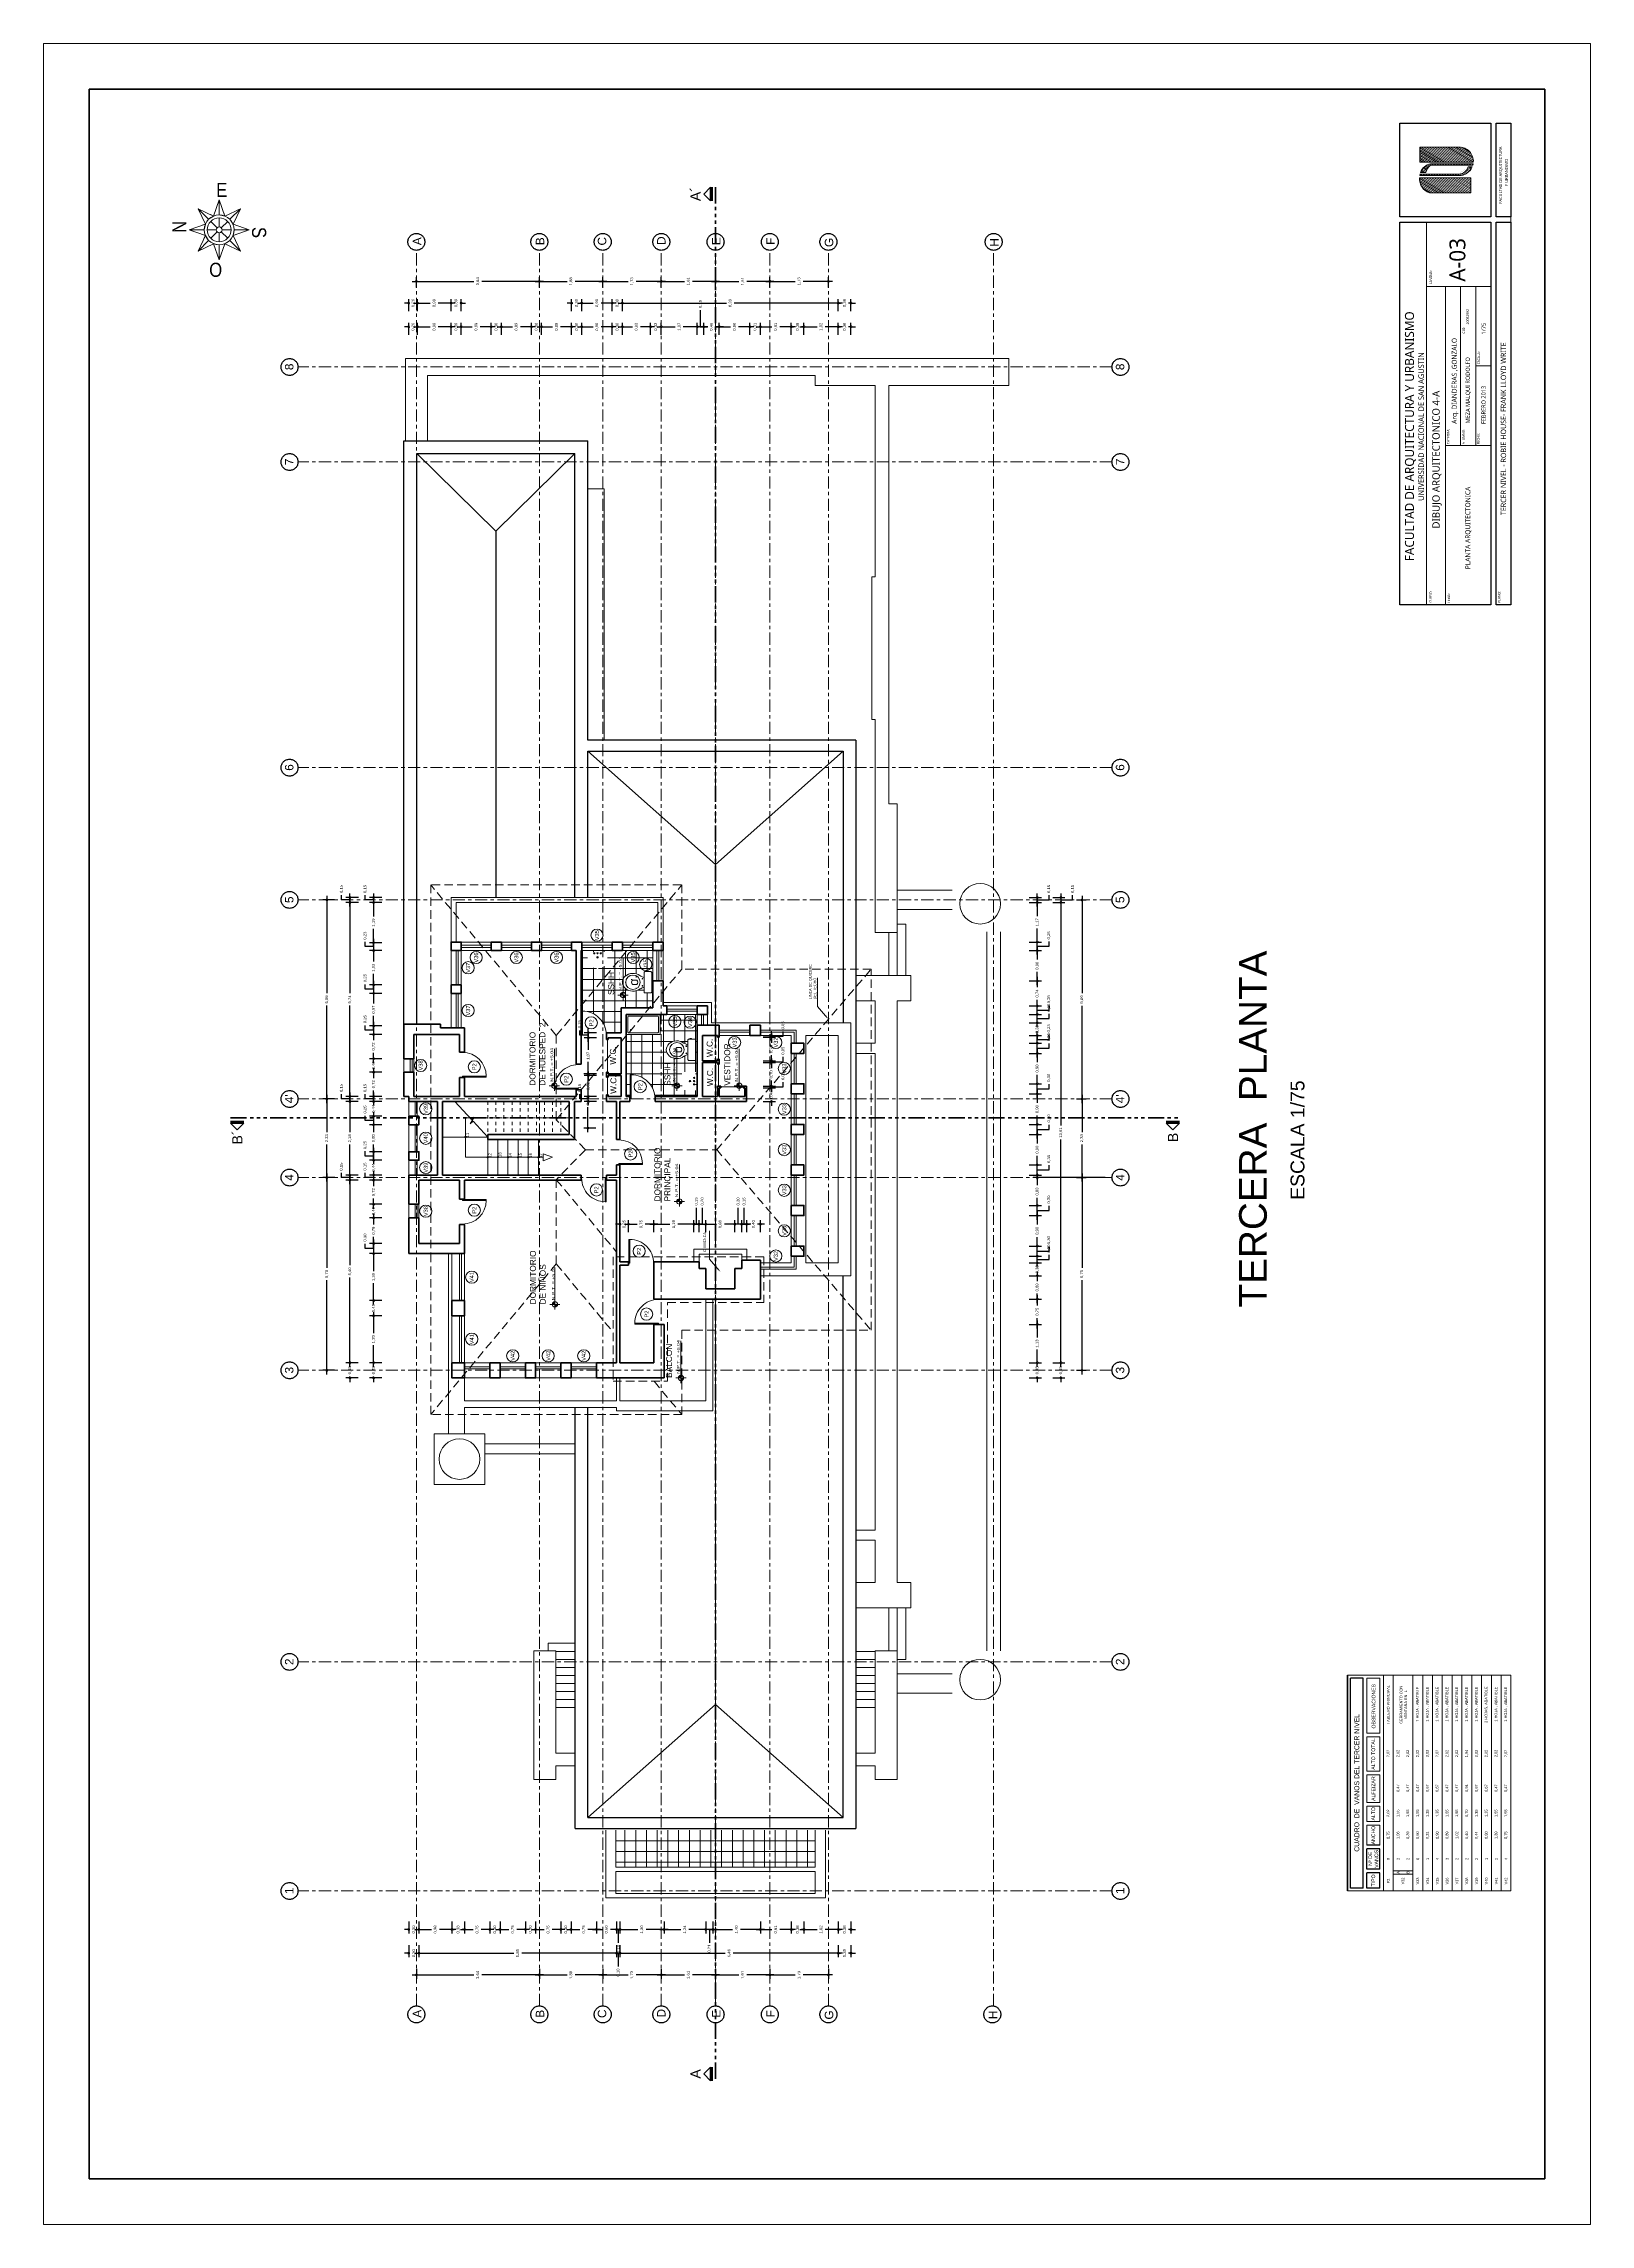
# Model space of a CAD drawing. Header units: millimetres. Extents: x -1459 to -1413, y -119 to 301.
# Drawn here: x -1459 to -1413.3, y 23.2 to 87.7 of the extents above; entities that cross this region are included whole.
import ezdxf

# ---------------------------------------------------------------- set-up
doc = ezdxf.new("R2010")
doc.units = ezdxf.units.MM
for name, pattern in [('ACAD_ISO06W100', [36, 24, -3, 0, -3, 0, -3, 0, -3]), ('ACAD_ISO10W100', [18, 12, -3, 0, -3]), ('PTS_EXT', [999999, 0, -999999]), ('RAYITAS', [0.375, 0.25, -0.125])]:
    doc.linetypes.add(name, pattern=pattern)
doc.layers.get('0').update_dxf_attribs({"lineweight": 0})
doc.layers.get('Defpoints').update_dxf_attribs({"lineweight": 5})
for name, color, linetype, lineweight in [('CORTE PLUMA 5', 5, 'Continuous', 40), ('COTAS', 190, 'Continuous', 9), ('EJES', 2, 'ACAD_ISO10W100', 13), ('GRADAS CAMBIO NIVEL', 3, 'Continuous', 15), ('MOBILIARIO FIJO', 2, 'Continuous', 9), ('MURO CORTADO', 1, 'Continuous', 60), ('MURO VISTO', 6, 'Continuous', 18), ('PLUMA 4', 8, 'Continuous', 30), ('PROYECCIONES', 40, 'RAYITAS', 13), ('PUERTA VENTANA', 4, 'Continuous', 9), ('ROTULO', 7, 'Continuous', 5), ('TEXTOS', 30, 'Continuous', 5), ('TEXTURAS', 227, 'Continuous', 0), ('VANOS CUADRO', 8, 'Continuous', 9)]:
    doc.layers.add(name, color=color, linetype=linetype, lineweight=lineweight)
doc.styles.add('Arial', font='arial.ttf')
doc.styles.add('ARIAL DERECHO', font='arial.ttf', dxfattribs={"width": 1.1})
doc.styles.add('arial normal', font='arial.ttf', dxfattribs={"height": 0.25})
doc.styles.add('Lucida handwriting', font='', dxfattribs={"width": 0.9, "oblique": 10})
doc.styles.get("Standard").update_dxf_attribs({"font": 'arial.ttf'})
doc.styles.get('Lucida handwriting').set_extended_font_data('Lucida Handwriting')
doc.dimstyles.new('COTAS 50 OK', dxfattribs={"dimtxt": 0.08, "dimasz": 0.13, "dimexe": 0.12, "dimexo": 0.2, "dimgap": 0.07, "dimtad": 0, "dimtih": 1, "dimtoh": 1, "dimzin": 0, "dimtxsty": 'ARIAL DERECHO', "dimblk": 'DOTSMALL', "dimcen": 0.15, "dimdle": 0.12, "dimadec": 0, "dimazin": 0, "dimtfac": 1, "dimtmove": 1, "dimatfit": 3, "dimfxl": 1, "dimtzin": 0, "dimarcsym": 0})
pattern_1 = [(180, (-1328.15026, -492.72974), (-6e-17, -0.3175), []), (270, (-1328.15026, -492.72974), (0.3175, -6e-17), [])]

# ---------------------------------------------------------------- blocks, each defined once
blk = doc.blocks.new('npt')
h = blk.add_hatch(color=256)
h.paths.add_polyline_path([(0, 0), (0.071, 0, 0.414214), (0, 0.071)])
h.paths.add_polyline_path([(0, -0.071), (0, 0), (-0.071, 0, 0.414214)])
for p, q in [((-0.135, 0), (0.972, 0)), ((0, 0.135), (0, -0.135))]:
    blk.add_line(p, q)
blk.add_circle((0, 0), 0.0709)
blk = doc.blocks.new('puerta--75')
at = {"layer": 'PUERTA VENTANA'}
for p, q in [((211.926, 118.601), (212.626, 118.601)), ((211.926, 118.601), (211.926, 118.571)), ((211.926, 118.571), (212.626, 118.571)), ((212.626, 118.571), (212.626, 118.601))]:
    blk.add_line(p, q, dxfattribs=at)
blk.add_arc((211.926, 118.571), 0.7, 270, 0, dxfattribs=at)
blk = doc.blocks.new('CIRCULO GRADA')
at = {"layer": 'GRADAS CAMBIO NIVEL'}
h = blk.add_hatch(color=256, dxfattribs=at)
h.paths.add_polyline_path([(0.014, 0.014, 0.414214), (-0.014, 0.014), (0, 0)])
h.paths.add_polyline_path([(0.014, 0.014), (0, 0), (0.014, -0.014, 0.414214)])
h.paths.add_polyline_path([(0.014, -0.014), (0, 0), (-0.014, -0.014, 0.414214)])
h.paths.add_polyline_path([(0, 0), (-0.014, 0.014, 0.414214), (-0.014, -0.014)])
blk.add_circle((0, 0), 0.02, dxfattribs=at)
blk = doc.blocks.new('lavadero')
at = {"layer": 'MOBILIARIO FIJO'}
for centre, radius in [((270.117, 169.939), 0.0222), ((270.117, 169.939), 0.0114), ((270.238, 170.034), 0.0184), ((270.238, 169.938), 0.0184), ((270.238, 169.842), 0.0184)]:
    blk.add_circle(centre, radius, dxfattribs=at)
blk = doc.blocks.new('INODORO 1')
at = {"layer": 'MOBILIARIO FIJO'}
for p, q in [((367.057, 148.66), (367.041, 148.66)), ((367.041, 148.66), (367.041, 148.618)), ((367.041, 148.618), (367.057, 148.618)), ((367.057, 148.673), (367.057, 148.761)), ((367.057, 148.673), (367.057, 148.585)), ((367.372, 148.786), (367.082, 148.786)), ((367.372, 148.56), (367.082, 148.56)), ((367.228, 148.56), (367.516, 148.56)), ((367.31, 148.35), (367.31, 148.231)), ((367.372, 148.786), (367.662, 148.786)), ((367.372, 148.56), (367.662, 148.56)), ((367.434, 148.35), (367.434, 148.231)), ((367.687, 148.673), (367.687, 148.761)), ((367.687, 148.673), (367.687, 148.585))]:
    blk.add_line(p, q, dxfattribs=at)
for centre, radius in [((367.372, 148.231), 0.214), ((367.267, 148.511), 0.0105), ((367.477, 148.511), 0.0105)]:
    blk.add_circle(centre, radius, dxfattribs=at)
for centre, radius, start, end in [((367.082, 148.761), 0.025, 90, 180.40709), ((367.082, 148.585), 0.025, 179.59291, 270), ((367.372, 148.283), 0.0915, 47.0647, 132.9353), ((367.662, 148.761), 0.025, 359.59291, 90), ((367.662, 148.585), 0.025, 270, 0.40709), ((367.346, 148.233), 0.0359, 182.42476, 221.63593), ((367.372, 148.283), 0.0915, 234.37297, 305.62703), ((367.399, 148.233), 0.0359, 318.36407, 357.57524)]:
    blk.add_arc(centre, radius, start, end, dxfattribs=at)
blk.add_ellipse((367.372, 148.231), major_axis=(0, -0.312), ratio=0.841586, start_param=-2.293426, end_param=2.307823, dxfattribs=at)
for points, knots in [([(367.228, 148.56), (367.225, 148.54), (367.207, 148.498), (367.186, 148.459), (367.176, 148.438)], [0, 0, 0, 0, 0.0616647, 0.1332294, 0.1332294, 0.1332294, 0.1332294]), ([(367.516, 148.56), (367.519, 148.54), (367.537, 148.499), (367.557, 148.461), (367.567, 148.44)], [0.0004022, 0.0004022, 0.0004022, 0.0004022, 0.0616647, 0.1305417, 0.1305417, 0.1305417, 0.1305417])]:
    blk.add_open_spline(points, degree=3, knots=knots, dxfattribs=at)
blk = doc.blocks.new('tina')
at = {"layer": 'MOBILIARIO FIJO'}
for p, q in [((474.088, 117.453), (474.088, 116.451)), ((474.156, 117.403), (474.613, 117.403)), ((474.138, 117.385), (474.138, 116.519)), ((474.631, 117.385), (474.631, 116.519)), ((474.088, 116.451), (474.681, 116.451)), ((474.156, 116.501), (474.613, 116.501))]:
    blk.add_line(p, q, dxfattribs=at)
blk.add_circle((474.223, 117.32), 0.0114, dxfattribs=at)
for centre, start, end in [((474.156, 117.385), 90, 180), ((474.613, 117.385), 0, 90), ((474.156, 116.519), 180, 270), ((474.613, 116.519), 270, 0)]:
    blk.add_arc(centre, 0.018, start, end, dxfattribs=at)
blk = doc.blocks.new('_DotSmall')
at = {"color": 0, "linetype": 'ByBlock', "const_width": 0.5}
blk.add_lwpolyline([(-0.0625, 0, 1), (0.0625, 0, 1)], format="xyb", close=True, dxfattribs=at)
blk = doc.blocks.new('*D374')
at = {"layer": 'COTAS', "color": 0, "lineweight": -2}
for p, q in [((-1429.878, 48.7), (-1429.518, 48.7)), ((-1429.638, 48.7), (-1429.638, 48.83)), ((-1429.638, 48.7), (-1429.638, 48.66)), ((-1429.878, 48.25), (-1429.518, 48.25)), ((-1429.638, 48.25), (-1429.638, 48.291)), ((-1429.638, 48.25), (-1429.638, 48.12))]:
    blk.add_line(p, q, dxfattribs=at)
at = {"layer": 'Defpoints', "color": 0}
for p in [(-1430.078, 48.7), (-1430.078, 48.25), (-1429.638, 48.25)]:
    blk.add_point(p, dxfattribs=at)
at = {"layer": 'COTAS', "color": 0, "lineweight": -2, "xscale": 0.13, "yscale": 0.13, "zscale": 0.13}
for p, rotation in [((-1429.638, 48.7), 270), ((-1429.638, 48.25), 90)]:
    blk.add_blockref('_DotSmall', p, dxfattribs=dict(at, rotation=rotation))
at = {"layer": 'COTAS', "color": 0, "insert": (-1429.638, 48.475), "char_height": 0.08, "attachment_point": 5, "rotation": 90, "style": 'ARIAL DERECHO'}
blk.add_mtext('0,45', dxfattribs=at)
blk = doc.blocks.new('*D375')
at = {"layer": 'COTAS', "color": 0, "lineweight": -2}
for p, q in [((-1429.178, 48.7), (-1428.819, 48.7)), ((-1428.939, 48.7), (-1428.939, 48.83)), ((-1428.939, 48.7), (-1428.939, 48.66)), ((-1429.178, 48.25), (-1428.819, 48.25)), ((-1428.939, 48.25), (-1428.939, 48.291)), ((-1428.939, 48.25), (-1428.939, 48.12))]:
    blk.add_line(p, q, dxfattribs=at)
at = {"layer": 'Defpoints', "color": 0}
for p in [(-1429.378, 48.7), (-1429.378, 48.25), (-1428.939, 48.25)]:
    blk.add_point(p, dxfattribs=at)
at = {"layer": 'COTAS', "color": 0, "lineweight": -2, "xscale": 0.13, "yscale": 0.13, "zscale": 0.13}
for p, rotation in [((-1428.939, 48.7), 270), ((-1428.939, 48.25), 90)]:
    blk.add_blockref('_DotSmall', p, dxfattribs=dict(at, rotation=rotation))
at = {"layer": 'COTAS', "color": 0, "insert": (-1428.939, 48.475), "char_height": 0.08, "attachment_point": 5, "rotation": 90, "style": 'ARIAL DERECHO'}
blk.add_mtext('0,45', dxfattribs=at)
blk = doc.blocks.new('*D376')
at = {"layer": 'COTAS', "color": 0, "lineweight": -2}
for p, q in [((-1428.939, 62.58), (-1428.939, 62.192)), ((-1429.178, 62.46), (-1428.819, 62.46)), ((-1429.178, 62.312), (-1428.819, 62.312)), ((-1428.939, 62.386), (-1428.592, 62.386)), ((-1428.592, 62.386), (-1428.592, 62.526))]:
    blk.add_line(p, q, dxfattribs=at)
at = {"layer": 'Defpoints', "color": 0}
for p in [(-1429.378, 62.46), (-1429.378, 62.312), (-1428.939, 62.312)]:
    blk.add_point(p, dxfattribs=at)
at = {"layer": 'COTAS', "color": 0, "lineweight": -2, "xscale": 0.13, "yscale": 0.13, "zscale": 0.13}
for p, rotation in [((-1428.939, 62.46), 90), ((-1428.939, 62.312), 270)]:
    blk.add_blockref('_DotSmall', p, dxfattribs=dict(at, rotation=rotation))
at = {"layer": 'COTAS', "color": 0, "insert": (-1428.592, 62.711), "char_height": 0.08, "attachment_point": 5, "rotation": 90, "style": 'ARIAL DERECHO'}
blk.add_mtext('0,15', dxfattribs=at)
blk = doc.blocks.new('*D377')
at = {"layer": 'COTAS', "color": 0, "lineweight": -2}
for p, q in [((-1449.028, 48.7), (-1449.387, 48.7)), ((-1449.267, 48.7), (-1449.267, 48.83)), ((-1449.267, 48.7), (-1449.267, 48.66)), ((-1449.028, 48.25), (-1449.387, 48.25)), ((-1449.267, 48.25), (-1449.267, 48.291)), ((-1449.267, 48.25), (-1449.267, 48.12))]:
    blk.add_line(p, q, dxfattribs=at)
at = {"layer": 'Defpoints', "color": 0}
for p in [(-1448.828, 48.7), (-1449.267, 48.25), (-1448.828, 48.25)]:
    blk.add_point(p, dxfattribs=at)
at = {"layer": 'COTAS', "color": 0, "lineweight": -2, "xscale": 0.13, "yscale": 0.13, "zscale": 0.13}
for p, rotation in [((-1449.267, 48.7), 270), ((-1449.267, 48.25), 90)]:
    blk.add_blockref('_DotSmall', p, dxfattribs=dict(at, rotation=rotation))
at = {"layer": 'COTAS', "color": 0, "insert": (-1449.267, 48.475), "char_height": 0.08, "attachment_point": 5, "rotation": 90, "style": 'ARIAL DERECHO'}
blk.add_mtext('0,45', dxfattribs=at)
blk = doc.blocks.new('*D378')
at = {"layer": 'COTAS', "color": 0, "lineweight": -2}
for p, q in [((-1449.728, 48.7), (-1450.088, 48.7)), ((-1449.968, 48.7), (-1449.968, 48.83)), ((-1449.968, 48.7), (-1449.968, 48.66)), ((-1449.728, 48.25), (-1450.088, 48.25)), ((-1449.968, 48.25), (-1449.968, 48.291)), ((-1449.968, 48.25), (-1449.968, 48.12))]:
    blk.add_line(p, q, dxfattribs=at)
at = {"layer": 'Defpoints', "color": 0}
for p in [(-1449.528, 48.7), (-1449.968, 48.25), (-1449.528, 48.25)]:
    blk.add_point(p, dxfattribs=at)
at = {"layer": 'COTAS', "color": 0, "lineweight": -2, "xscale": 0.13, "yscale": 0.13, "zscale": 0.13}
for p, rotation in [((-1449.968, 48.7), 270), ((-1449.968, 48.25), 90)]:
    blk.add_blockref('_DotSmall', p, dxfattribs=dict(at, rotation=rotation))
at = {"layer": 'COTAS', "color": 0, "insert": (-1449.968, 48.475), "char_height": 0.08, "attachment_point": 5, "rotation": 90, "style": 'ARIAL DERECHO'}
blk.add_mtext('0,45', dxfattribs=at)
blk = doc.blocks.new('*D379')
at = {"layer": 'COTAS', "color": 0, "lineweight": -2}
for p, q in [((-1449.267, 52.345), (-1449.267, 51.805)), ((-1449.518, 52.075), (-1449.518, 52.215)), ((-1449.267, 52.075), (-1449.518, 52.075)), ((-1449.028, 52.225), (-1449.387, 52.225)), ((-1449.028, 51.925), (-1449.387, 51.925))]:
    blk.add_line(p, q, dxfattribs=at)
at = {"layer": 'Defpoints', "color": 0}
for p in [(-1449.267, 51.925), (-1448.828, 52.225), (-1448.828, 51.925)]:
    blk.add_point(p, dxfattribs=at)
at = {"layer": 'COTAS', "color": 0, "lineweight": -2, "xscale": 0.13, "yscale": 0.13, "zscale": 0.13}
for p, rotation in [((-1449.267, 52.225), 90), ((-1449.267, 51.925), 270)]:
    blk.add_blockref('_DotSmall', p, dxfattribs=dict(at, rotation=rotation))
at = {"layer": 'COTAS', "color": 0, "insert": (-1449.518, 52.4), "char_height": 0.08, "attachment_point": 5, "rotation": 90, "style": 'ARIAL DERECHO'}
blk.add_mtext('0,30', dxfattribs=at)
blk = doc.blocks.new('*D380')
at = {"layer": 'COTAS', "color": 0, "lineweight": -2}
for p, q in [((-1449.518, 54.813), (-1449.518, 54.953)), ((-1449.028, 54.938), (-1449.387, 54.938)), ((-1449.267, 55.058), (-1449.267, 54.568)), ((-1449.267, 54.813), (-1449.518, 54.813)), ((-1449.028, 54.688), (-1449.387, 54.688))]:
    blk.add_line(p, q, dxfattribs=at)
at = {"layer": 'Defpoints', "color": 0}
for p in [(-1448.828, 54.938), (-1449.267, 54.688), (-1448.828, 54.688)]:
    blk.add_point(p, dxfattribs=at)
at = {"layer": 'COTAS', "color": 0, "lineweight": -2, "xscale": 0.13, "yscale": 0.13, "zscale": 0.13}
for p, rotation in [((-1449.267, 54.938), 90), ((-1449.267, 54.688), 270)]:
    blk.add_blockref('_DotSmall', p, dxfattribs=dict(at, rotation=rotation))
at = {"layer": 'COTAS', "color": 0, "insert": (-1449.518, 55.138), "char_height": 0.08, "attachment_point": 5, "rotation": 90, "style": 'ARIAL DERECHO'}
blk.add_mtext('0,25', dxfattribs=at)
blk = doc.blocks.new('*D381')
at = {"layer": 'COTAS', "color": 0, "lineweight": -2}
for p, q in [((-1449.518, 55.863), (-1449.518, 56.003)), ((-1449.267, 55.863), (-1449.518, 55.863)), ((-1449.028, 55.988), (-1449.387, 55.988)), ((-1449.028, 55.738), (-1449.387, 55.738)), ((-1449.267, 56.108), (-1449.267, 55.618))]:
    blk.add_line(p, q, dxfattribs=at)
at = {"layer": 'Defpoints', "color": 0}
for p in [(-1449.267, 55.738), (-1448.828, 55.988), (-1448.828, 55.738)]:
    blk.add_point(p, dxfattribs=at)
at = {"layer": 'COTAS', "color": 0, "lineweight": -2, "xscale": 0.13, "yscale": 0.13, "zscale": 0.13}
for p, rotation in [((-1449.267, 55.988), 90), ((-1449.267, 55.738), 270)]:
    blk.add_blockref('_DotSmall', p, dxfattribs=dict(at, rotation=rotation))
at = {"layer": 'COTAS', "color": 0, "insert": (-1449.518, 56.188), "char_height": 0.08, "attachment_point": 5, "rotation": 90, "style": 'ARIAL DERECHO'}
blk.add_mtext('0,25', dxfattribs=at)
blk = doc.blocks.new('*D382')
at = {"layer": 'COTAS', "color": 0, "lineweight": -2}
for p, q in [((-1449.028, 55.738), (-1449.387, 55.738)), ((-1449.267, 55.858), (-1449.267, 55.522)), ((-1449.028, 54.938), (-1449.387, 54.938)), ((-1449.267, 54.818), (-1449.267, 55.154))]:
    blk.add_line(p, q, dxfattribs=at)
at = {"layer": 'Defpoints', "color": 0}
for p in [(-1448.828, 55.738), (-1449.267, 54.938), (-1448.828, 54.938)]:
    blk.add_point(p, dxfattribs=at)
at = {"layer": 'COTAS', "color": 0, "lineweight": -2, "xscale": 0.13, "yscale": 0.13, "zscale": 0.13}
for p, rotation in [((-1449.267, 55.738), 90), ((-1449.267, 54.938), 270)]:
    blk.add_blockref('_DotSmall', p, dxfattribs=dict(at, rotation=rotation))
at = {"layer": 'COTAS', "color": 0, "insert": (-1449.267, 55.338), "char_height": 0.08, "attachment_point": 5, "rotation": 90, "style": 'ARIAL DERECHO'}
blk.add_mtext('0,80', dxfattribs=at)
blk = doc.blocks.new('*D383')
at = {"layer": 'COTAS', "color": 0, "lineweight": -2}
for p, q in [((-1449.518, 54.175), (-1449.518, 54.315)), ((-1449.028, 54.25), (-1449.387, 54.25)), ((-1449.267, 54.37), (-1449.267, 53.98)), ((-1449.267, 54.175), (-1449.518, 54.175)), ((-1449.028, 54.1), (-1449.387, 54.1))]:
    blk.add_line(p, q, dxfattribs=at)
at = {"layer": 'Defpoints', "color": 0}
for p in [(-1448.828, 54.25), (-1449.267, 54.1), (-1448.828, 54.1)]:
    blk.add_point(p, dxfattribs=at)
at = {"layer": 'COTAS', "color": 0, "lineweight": -2, "xscale": 0.13, "yscale": 0.13, "zscale": 0.13}
for p, rotation in [((-1449.267, 54.25), 90), ((-1449.267, 54.1), 270)]:
    blk.add_blockref('_DotSmall', p, dxfattribs=dict(at, rotation=rotation))
at = {"layer": 'COTAS', "color": 0, "insert": (-1449.518, 54.5), "char_height": 0.08, "attachment_point": 5, "rotation": 90, "style": 'ARIAL DERECHO'}
blk.add_mtext('0,15', dxfattribs=at)
blk = doc.blocks.new('*D384')
at = {"layer": 'COTAS', "color": 0, "lineweight": -2}
for p, q in [((-1449.028, 54.688), (-1449.387, 54.688)), ((-1449.028, 54.25), (-1449.387, 54.25)), ((-1449.267, 54.688), (-1449.267, 54.818)), ((-1449.267, 54.688), (-1449.267, 54.653)), ((-1449.267, 54.25), (-1449.267, 54.285)), ((-1449.267, 54.25), (-1449.267, 54.12))]:
    blk.add_line(p, q, dxfattribs=at)
at = {"layer": 'Defpoints', "color": 0}
for p in [(-1449.267, 54.25), (-1448.828, 54.688), (-1448.828, 54.25)]:
    blk.add_point(p, dxfattribs=at)
at = {"layer": 'COTAS', "color": 0, "lineweight": -2, "xscale": 0.13, "yscale": 0.13, "zscale": 0.13}
for p, rotation in [((-1449.267, 54.688), 270), ((-1449.267, 54.25), 90)]:
    blk.add_blockref('_DotSmall', p, dxfattribs=dict(at, rotation=rotation))
at = {"layer": 'COTAS', "color": 0, "insert": (-1449.267, 54.469), "char_height": 0.08, "attachment_point": 5, "rotation": 90, "style": 'ARIAL DERECHO'}
blk.add_mtext('0,44', dxfattribs=at)
blk = doc.blocks.new('*D385')
at = {"layer": 'COTAS', "color": 0, "lineweight": -2}
for p, q in [((-1450.219, 54.173), (-1450.219, 54.313)), ((-1449.728, 54.245), (-1450.088, 54.245)), ((-1449.968, 53.98), (-1449.968, 54.365)), ((-1449.968, 54.173), (-1450.219, 54.173)), ((-1449.728, 54.1), (-1450.088, 54.1))]:
    blk.add_line(p, q, dxfattribs=at)
at = {"layer": 'Defpoints', "color": 0}
for p in [(-1449.968, 54.245), (-1449.528, 54.245), (-1449.528, 54.1)]:
    blk.add_point(p, dxfattribs=at)
at = {"layer": 'COTAS', "color": 0, "lineweight": -2, "xscale": 0.13, "yscale": 0.13, "zscale": 0.13}
for p, rotation in [((-1449.968, 54.245), 90), ((-1449.968, 54.1), 270)]:
    blk.add_blockref('_DotSmall', p, dxfattribs=dict(at, rotation=rotation))
at = {"layer": 'COTAS', "color": 0, "insert": (-1450.219, 54.498), "char_height": 0.08, "attachment_point": 5, "rotation": 90, "style": 'ARIAL DERECHO'}
blk.add_mtext('0,15', dxfattribs=at)
blk = doc.blocks.new('*D386')
at = {"layer": 'COTAS', "color": 0, "lineweight": -2}
for p, q in [((-1449.518, 61.005), (-1449.518, 61.145)), ((-1449.267, 61.005), (-1449.518, 61.005)), ((-1449.028, 61.121), (-1449.387, 61.121)), ((-1449.028, 60.89), (-1449.387, 60.89)), ((-1449.267, 61.241), (-1449.267, 60.77))]:
    blk.add_line(p, q, dxfattribs=at)
at = {"layer": 'Defpoints', "color": 0}
for p in [(-1449.267, 60.89), (-1448.828, 61.121), (-1448.828, 60.89)]:
    blk.add_point(p, dxfattribs=at)
at = {"layer": 'COTAS', "color": 0, "lineweight": -2, "xscale": 0.13, "yscale": 0.13, "zscale": 0.13}
for p, rotation in [((-1449.267, 61.121), 90), ((-1449.267, 60.89), 270)]:
    blk.add_blockref('_DotSmall', p, dxfattribs=dict(at, rotation=rotation))
at = {"layer": 'COTAS', "color": 0, "insert": (-1449.518, 61.33), "char_height": 0.08, "attachment_point": 5, "rotation": 90, "style": 'ARIAL DERECHO'}
blk.add_mtext('0,23', dxfattribs=at)
blk = doc.blocks.new('*D387')
at = {"layer": 'COTAS', "color": 0, "lineweight": -2}
for p, q in [((-1449.267, 58.779), (-1449.267, 58.289)), ((-1449.518, 58.534), (-1449.518, 58.674)), ((-1449.267, 58.534), (-1449.518, 58.534)), ((-1449.028, 58.659), (-1449.387, 58.659)), ((-1449.028, 58.409), (-1449.387, 58.409))]:
    blk.add_line(p, q, dxfattribs=at)
at = {"layer": 'Defpoints', "color": 0}
for p in [(-1449.267, 58.409), (-1448.828, 58.659), (-1448.828, 58.409)]:
    blk.add_point(p, dxfattribs=at)
at = {"layer": 'COTAS', "color": 0, "lineweight": -2, "xscale": 0.13, "yscale": 0.13, "zscale": 0.13}
for p, rotation in [((-1449.267, 58.659), 90), ((-1449.267, 58.409), 270)]:
    blk.add_blockref('_DotSmall', p, dxfattribs=dict(at, rotation=rotation))
at = {"layer": 'COTAS', "color": 0, "insert": (-1449.518, 58.859), "char_height": 0.08, "attachment_point": 5, "rotation": 90, "style": 'ARIAL DERECHO'}
blk.add_mtext('0,25', dxfattribs=at)
blk = doc.blocks.new('*D388')
at = {"layer": 'COTAS', "color": 0, "lineweight": -2}
for p, q in [((-1449.267, 59.994), (-1449.267, 59.504)), ((-1449.518, 59.749), (-1449.518, 59.889)), ((-1449.267, 59.749), (-1449.518, 59.749)), ((-1449.028, 59.874), (-1449.387, 59.874)), ((-1449.028, 59.624), (-1449.387, 59.624))]:
    blk.add_line(p, q, dxfattribs=at)
at = {"layer": 'Defpoints', "color": 0}
for p in [(-1449.267, 59.624), (-1448.828, 59.874), (-1448.828, 59.624)]:
    blk.add_point(p, dxfattribs=at)
at = {"layer": 'COTAS', "color": 0, "lineweight": -2, "xscale": 0.13, "yscale": 0.13, "zscale": 0.13}
for p, rotation in [((-1449.267, 59.874), 90), ((-1449.267, 59.624), 270)]:
    blk.add_blockref('_DotSmall', p, dxfattribs=dict(at, rotation=rotation))
at = {"layer": 'COTAS', "color": 0, "insert": (-1449.518, 60.074), "char_height": 0.08, "attachment_point": 5, "rotation": 90, "style": 'ARIAL DERECHO'}
blk.add_mtext('0,25', dxfattribs=at)
blk = doc.blocks.new('*D389')
at = {"layer": 'COTAS', "color": 0, "lineweight": -2}
for p, q in [((-1449.028, 57.692), (-1449.387, 57.692)), ((-1449.267, 57.692), (-1449.267, 57.822)), ((-1449.267, 57.692), (-1449.267, 57.676)), ((-1449.028, 57.292), (-1449.387, 57.292)), ((-1449.267, 57.292), (-1449.267, 57.308)), ((-1449.267, 57.292), (-1449.267, 57.162))]:
    blk.add_line(p, q, dxfattribs=at)
at = {"layer": 'Defpoints', "color": 0}
for p in [(-1448.828, 57.692), (-1449.267, 57.292), (-1448.828, 57.292)]:
    blk.add_point(p, dxfattribs=at)
at = {"layer": 'COTAS', "color": 0, "lineweight": -2, "xscale": 0.13, "yscale": 0.13, "zscale": 0.13}
for p, rotation in [((-1449.267, 57.692), 270), ((-1449.267, 57.292), 90)]:
    blk.add_blockref('_DotSmall', p, dxfattribs=dict(at, rotation=rotation))
at = {"layer": 'COTAS', "color": 0, "insert": (-1449.267, 57.492), "char_height": 0.08, "attachment_point": 5, "rotation": 90, "style": 'ARIAL DERECHO'}
blk.add_mtext('0,40', dxfattribs=at)
blk = doc.blocks.new('*D390')
at = {"layer": 'COTAS', "color": 0, "lineweight": -2}
for p, q in [((-1450.219, 56.5), (-1450.219, 56.64)), ((-1449.968, 56.5), (-1450.219, 56.5)), ((-1449.728, 56.575), (-1450.088, 56.575)), ((-1449.728, 56.425), (-1450.088, 56.425)), ((-1449.968, 56.695), (-1449.968, 56.305))]:
    blk.add_line(p, q, dxfattribs=at)
at = {"layer": 'Defpoints', "color": 0}
for p in [(-1449.968, 56.425), (-1449.528, 56.575), (-1449.528, 56.425)]:
    blk.add_point(p, dxfattribs=at)
at = {"layer": 'COTAS', "color": 0, "lineweight": -2, "xscale": 0.13, "yscale": 0.13, "zscale": 0.13}
for p, rotation in [((-1449.968, 56.575), 90), ((-1449.968, 56.425), 270)]:
    blk.add_blockref('_DotSmall', p, dxfattribs=dict(at, rotation=rotation))
at = {"layer": 'COTAS', "color": 0, "insert": (-1450.219, 56.825), "char_height": 0.08, "attachment_point": 5, "rotation": 90, "style": 'ARIAL DERECHO'}
blk.add_mtext('0,15', dxfattribs=at)
blk = doc.blocks.new('*D391')
at = {"layer": 'COTAS', "color": 0, "lineweight": -2}
for p, q in [((-1449.518, 56.5), (-1449.518, 56.64)), ((-1449.267, 56.5), (-1449.518, 56.5)), ((-1449.028, 56.575), (-1449.387, 56.575)), ((-1449.028, 56.425), (-1449.387, 56.425)), ((-1449.267, 56.695), (-1449.267, 56.305))]:
    blk.add_line(p, q, dxfattribs=at)
at = {"layer": 'Defpoints', "color": 0}
for p in [(-1449.267, 56.425), (-1448.828, 56.575), (-1448.828, 56.425)]:
    blk.add_point(p, dxfattribs=at)
at = {"layer": 'COTAS', "color": 0, "lineweight": -2, "xscale": 0.13, "yscale": 0.13, "zscale": 0.13}
for p, rotation in [((-1449.267, 56.575), 90), ((-1449.267, 56.425), 270)]:
    blk.add_blockref('_DotSmall', p, dxfattribs=dict(at, rotation=rotation))
at = {"layer": 'COTAS', "color": 0, "insert": (-1449.518, 56.825), "char_height": 0.08, "attachment_point": 5, "rotation": 90, "style": 'ARIAL DERECHO'}
blk.add_mtext('0,15', dxfattribs=at)
blk = doc.blocks.new('*D392')
at = {"layer": 'COTAS', "color": 0, "lineweight": -2}
for p, q in [((-1449.028, 56.425), (-1449.387, 56.425)), ((-1449.267, 56.425), (-1449.267, 56.555)), ((-1449.267, 56.425), (-1449.267, 56.391)), ((-1449.028, 55.988), (-1449.387, 55.988)), ((-1449.267, 55.988), (-1449.267, 56.023)), ((-1449.267, 55.988), (-1449.267, 55.858))]:
    blk.add_line(p, q, dxfattribs=at)
at = {"layer": 'Defpoints', "color": 0}
for p in [(-1448.828, 56.425), (-1449.267, 55.988), (-1448.828, 55.988)]:
    blk.add_point(p, dxfattribs=at)
at = {"layer": 'COTAS', "color": 0, "lineweight": -2, "xscale": 0.13, "yscale": 0.13, "zscale": 0.13}
for p, rotation in [((-1449.267, 56.425), 270), ((-1449.267, 55.988), 90)]:
    blk.add_blockref('_DotSmall', p, dxfattribs=dict(at, rotation=rotation))
at = {"layer": 'COTAS', "color": 0, "insert": (-1449.267, 56.207), "char_height": 0.08, "attachment_point": 5, "rotation": 90, "style": 'ARIAL DERECHO'}
blk.add_mtext('0,44', dxfattribs=at)
blk = doc.blocks.new('*D393')
at = {"layer": 'COTAS', "color": 0, "lineweight": -2}
for p, q in [((-1449.267, 57.412), (-1449.267, 57.118)), ((-1449.028, 57.292), (-1449.387, 57.292)), ((-1449.028, 56.575), (-1449.387, 56.575)), ((-1449.267, 56.455), (-1449.267, 56.75))]:
    blk.add_line(p, q, dxfattribs=at)
at = {"layer": 'Defpoints', "color": 0}
for p in [(-1448.828, 57.292), (-1449.267, 56.575), (-1448.828, 56.575)]:
    blk.add_point(p, dxfattribs=at)
at = {"layer": 'COTAS', "color": 0, "lineweight": -2, "xscale": 0.13, "yscale": 0.13, "zscale": 0.13}
for p, rotation in [((-1449.267, 57.292), 90), ((-1449.267, 56.575), 270)]:
    blk.add_blockref('_DotSmall', p, dxfattribs=dict(at, rotation=rotation))
at = {"layer": 'COTAS', "color": 0, "insert": (-1449.267, 56.934), "char_height": 0.08, "attachment_point": 5, "rotation": 90, "style": 'ARIAL DERECHO'}
blk.add_mtext('0,72', dxfattribs=at)
blk = doc.blocks.new('*D394')
at = {"layer": 'COTAS', "color": 0, "lineweight": -2}
for p, q in [((-1449.028, 58.409), (-1449.387, 58.409)), ((-1449.267, 58.529), (-1449.267, 58.235)), ((-1449.028, 57.692), (-1449.387, 57.692)), ((-1449.267, 57.572), (-1449.267, 57.867))]:
    blk.add_line(p, q, dxfattribs=at)
at = {"layer": 'Defpoints', "color": 0}
for p in [(-1448.828, 58.409), (-1449.267, 57.692), (-1448.828, 57.692)]:
    blk.add_point(p, dxfattribs=at)
at = {"layer": 'COTAS', "color": 0, "lineweight": -2, "xscale": 0.13, "yscale": 0.13, "zscale": 0.13}
for p, rotation in [((-1449.267, 58.409), 90), ((-1449.267, 57.692), 270)]:
    blk.add_blockref('_DotSmall', p, dxfattribs=dict(at, rotation=rotation))
at = {"layer": 'COTAS', "color": 0, "insert": (-1449.267, 58.051), "char_height": 0.08, "attachment_point": 5, "rotation": 90, "style": 'ARIAL DERECHO'}
blk.add_mtext('0,72', dxfattribs=at)
blk = doc.blocks.new('*D395')
at = {"layer": 'COTAS', "color": 0, "lineweight": -2}
for p, q in [((-1449.028, 59.624), (-1449.387, 59.624)), ((-1449.267, 59.744), (-1449.267, 59.326)), ((-1449.267, 58.539), (-1449.267, 58.958)), ((-1449.028, 58.659), (-1449.387, 58.659))]:
    blk.add_line(p, q, dxfattribs=at)
at = {"layer": 'Defpoints', "color": 0}
for p in [(-1448.828, 59.624), (-1449.267, 58.659), (-1448.828, 58.659)]:
    blk.add_point(p, dxfattribs=at)
at = {"layer": 'COTAS', "color": 0, "lineweight": -2, "xscale": 0.13, "yscale": 0.13, "zscale": 0.13}
for p, rotation in [((-1449.267, 59.624), 90), ((-1449.267, 58.659), 270)]:
    blk.add_blockref('_DotSmall', p, dxfattribs=dict(at, rotation=rotation))
at = {"layer": 'COTAS', "color": 0, "insert": (-1449.267, 59.142), "char_height": 0.08, "attachment_point": 5, "rotation": 90, "style": 'ARIAL DERECHO'}
blk.add_mtext('0,97', dxfattribs=at)
blk = doc.blocks.new('*D396')
at = {"layer": 'COTAS', "color": 0, "lineweight": -2}
for p, q in [((-1449.028, 60.89), (-1449.387, 60.89)), ((-1449.267, 61.01), (-1449.267, 60.562)), ((-1449.267, 59.754), (-1449.267, 60.202)), ((-1449.028, 59.874), (-1449.387, 59.874))]:
    blk.add_line(p, q, dxfattribs=at)
at = {"layer": 'Defpoints', "color": 0}
for p in [(-1448.828, 60.89), (-1449.267, 59.874), (-1448.828, 59.874)]:
    blk.add_point(p, dxfattribs=at)
at = {"layer": 'COTAS', "color": 0, "lineweight": -2, "xscale": 0.13, "yscale": 0.13, "zscale": 0.13}
for p, rotation in [((-1449.267, 60.89), 90), ((-1449.267, 59.874), 270)]:
    blk.add_blockref('_DotSmall', p, dxfattribs=dict(at, rotation=rotation))
at = {"layer": 'COTAS', "color": 0, "insert": (-1449.267, 60.382), "char_height": 0.08, "attachment_point": 5, "rotation": 90, "style": 'ARIAL DERECHO'}
blk.add_mtext('1,02', dxfattribs=at)
blk = doc.blocks.new('*D397')
at = {"layer": 'COTAS', "color": 0, "lineweight": -2}
for p, q in [((-1449.267, 62.58), (-1449.267, 62.192)), ((-1449.518, 62.386), (-1449.518, 62.526)), ((-1449.267, 62.386), (-1449.518, 62.386)), ((-1449.028, 62.46), (-1449.387, 62.46)), ((-1449.028, 62.312), (-1449.387, 62.312))]:
    blk.add_line(p, q, dxfattribs=at)
at = {"layer": 'Defpoints', "color": 0}
for p in [(-1449.267, 62.312), (-1448.828, 62.46), (-1448.828, 62.312)]:
    blk.add_point(p, dxfattribs=at)
at = {"layer": 'COTAS', "color": 0, "lineweight": -2, "xscale": 0.13, "yscale": 0.13, "zscale": 0.13}
for p, rotation in [((-1449.267, 62.46), 90), ((-1449.267, 62.312), 270)]:
    blk.add_blockref('_DotSmall', p, dxfattribs=dict(at, rotation=rotation))
at = {"layer": 'COTAS', "color": 0, "insert": (-1449.518, 62.711), "char_height": 0.08, "attachment_point": 5, "rotation": 90, "style": 'ARIAL DERECHO'}
blk.add_mtext('0,15', dxfattribs=at)
blk = doc.blocks.new('*D398')
at = {"layer": 'COTAS', "color": 0, "lineweight": -2}
for p, q in [((-1449.968, 62.192), (-1449.968, 62.58)), ((-1450.219, 62.386), (-1450.219, 62.526)), ((-1449.968, 62.386), (-1450.219, 62.386)), ((-1449.718, 62.46), (-1450.088, 62.46)), ((-1449.718, 62.312), (-1450.088, 62.312))]:
    blk.add_line(p, q, dxfattribs=at)
at = {"layer": 'Defpoints', "color": 0}
for p in [(-1449.968, 62.46), (-1449.518, 62.46), (-1449.518, 62.312)]:
    blk.add_point(p, dxfattribs=at)
at = {"layer": 'COTAS', "color": 0, "lineweight": -2, "xscale": 0.13, "yscale": 0.13, "zscale": 0.13}
for p, rotation in [((-1449.968, 62.46), 90), ((-1449.968, 62.312), 270)]:
    blk.add_blockref('_DotSmall', p, dxfattribs=dict(at, rotation=rotation))
at = {"layer": 'COTAS', "color": 0, "insert": (-1450.219, 62.711), "char_height": 0.08, "attachment_point": 5, "rotation": 90, "style": 'ARIAL DERECHO'}
blk.add_mtext('0,15', dxfattribs=at)
blk = doc.blocks.new('*D399')
at = {"layer": 'COTAS', "color": 0, "lineweight": -2}
for p, q in [((-1449.028, 62.312), (-1449.387, 62.312)), ((-1449.267, 62.432), (-1449.267, 61.897)), ((-1449.267, 61.001), (-1449.267, 61.536)), ((-1449.028, 61.121), (-1449.387, 61.121))]:
    blk.add_line(p, q, dxfattribs=at)
at = {"layer": 'Defpoints', "color": 0}
for p in [(-1448.828, 62.312), (-1449.267, 61.121), (-1448.828, 61.121)]:
    blk.add_point(p, dxfattribs=at)
at = {"layer": 'COTAS', "color": 0, "lineweight": -2, "xscale": 0.13, "yscale": 0.13, "zscale": 0.13}
for p, rotation in [((-1449.267, 62.312), 90), ((-1449.267, 61.121), 270)]:
    blk.add_blockref('_DotSmall', p, dxfattribs=dict(at, rotation=rotation))
at = {"layer": 'COTAS', "color": 0, "insert": (-1449.267, 61.717), "char_height": 0.08, "attachment_point": 5, "rotation": 90, "style": 'ARIAL DERECHO'}
blk.add_mtext('1,19', dxfattribs=at)
blk = doc.blocks.new('*D400')
at = {"layer": 'COTAS', "color": 0, "lineweight": -2}
for p, q in [((-1449.968, 54.22), (-1449.968, 51.585)), ((-1449.728, 54.1), (-1450.088, 54.1)), ((-1449.968, 48.58), (-1449.968, 51.216)), ((-1449.728, 48.7), (-1450.088, 48.7))]:
    blk.add_line(p, q, dxfattribs=at)
at = {"layer": 'Defpoints', "color": 0}
for p in [(-1449.968, 54.1), (-1449.528, 54.1), (-1449.528, 48.7)]:
    blk.add_point(p, dxfattribs=at)
at = {"layer": 'COTAS', "color": 0, "lineweight": -2, "xscale": 0.13, "yscale": 0.13, "zscale": 0.13}
for p, rotation in [((-1449.968, 54.1), 90), ((-1449.968, 48.7), 270)]:
    blk.add_blockref('_DotSmall', p, dxfattribs=dict(at, rotation=rotation))
at = {"layer": 'COTAS', "color": 0, "insert": (-1449.968, 51.4), "char_height": 0.08, "attachment_point": 5, "rotation": 90, "style": 'ARIAL DERECHO'}
blk.add_mtext('5,40', dxfattribs=at)
blk = doc.blocks.new('*D401')
at = {"layer": 'COTAS', "color": 0, "lineweight": -2}
for p, q in [((-1449.728, 56.425), (-1450.088, 56.425)), ((-1449.968, 56.545), (-1449.968, 55.521)), ((-1449.968, 54.125), (-1449.968, 55.15)), ((-1449.728, 54.245), (-1450.088, 54.245))]:
    blk.add_line(p, q, dxfattribs=at)
at = {"layer": 'Defpoints', "color": 0}
for p in [(-1449.528, 56.425), (-1449.968, 54.245), (-1449.528, 54.245)]:
    blk.add_point(p, dxfattribs=at)
at = {"layer": 'COTAS', "color": 0, "lineweight": -2, "xscale": 0.13, "yscale": 0.13, "zscale": 0.13}
for p, rotation in [((-1449.968, 56.425), 90), ((-1449.968, 54.245), 270)]:
    blk.add_blockref('_DotSmall', p, dxfattribs=dict(at, rotation=rotation))
at = {"layer": 'COTAS', "color": 0, "insert": (-1449.968, 55.335), "char_height": 0.08, "attachment_point": 5, "rotation": 90, "style": 'ARIAL DERECHO'}
blk.add_mtext('2,18', dxfattribs=at)
blk = doc.blocks.new('*D402')
at = {"layer": 'COTAS', "color": 0, "lineweight": -2}
for p, q in [((-1449.718, 62.312), (-1450.088, 62.312)), ((-1449.968, 62.432), (-1449.968, 59.628)), ((-1449.968, 56.455), (-1449.968, 59.26)), ((-1449.728, 56.575), (-1450.088, 56.575))]:
    blk.add_line(p, q, dxfattribs=at)
at = {"layer": 'Defpoints', "color": 0}
for p in [(-1449.518, 62.312), (-1449.968, 56.575), (-1449.528, 56.575)]:
    blk.add_point(p, dxfattribs=at)
at = {"layer": 'COTAS', "color": 0, "lineweight": -2, "xscale": 0.13, "yscale": 0.13, "zscale": 0.13}
for p, rotation in [((-1449.968, 62.312), 90), ((-1449.968, 56.575), 270)]:
    blk.add_blockref('_DotSmall', p, dxfattribs=dict(at, rotation=rotation))
at = {"layer": 'COTAS', "color": 0, "insert": (-1449.968, 59.444), "char_height": 0.08, "attachment_point": 5, "rotation": 90, "style": 'ARIAL DERECHO'}
blk.add_mtext('5,74', dxfattribs=at)
blk = doc.blocks.new('*D403')
at = {"layer": 'COTAS', "color": 0, "lineweight": -2}
for p, q in [((-1435.523, 31.937), (-1435.653, 31.937)), ((-1435.523, 32.175), (-1435.523, 31.817)), ((-1435.523, 31.937), (-1435.454, 31.937)), ((-1435.148, 31.937), (-1435.218, 31.937)), ((-1435.148, 32.175), (-1435.148, 31.817)), ((-1435.148, 31.937), (-1435.018, 31.937))]:
    blk.add_line(p, q, dxfattribs=at)
at = {"layer": 'Defpoints', "color": 0}
for p in [(-1435.523, 32.375), (-1435.148, 32.375), (-1435.523, 31.937)]:
    blk.add_point(p, dxfattribs=at)
at = {"layer": 'COTAS', "color": 0, "lineweight": -2, "xscale": 0.13, "yscale": 0.13, "zscale": 0.13}
blk.add_blockref('_DotSmall', (-1435.523, 31.937), dxfattribs=at)
at = {"layer": 'COTAS', "color": 0, "lineweight": -2, "xscale": 0.13, "yscale": 0.13, "zscale": 0.13, "rotation": 180}
blk.add_blockref('_DotSmall', (-1435.148, 31.937), dxfattribs=at)
at = {"layer": 'COTAS', "color": 0, "insert": (-1435.336, 31.937), "char_height": 0.08, "attachment_point": 5, "rotation": 90, "style": 'ARIAL DERECHO'}
blk.add_mtext('0,38', dxfattribs=at)
blk = doc.blocks.new('*D404')
at = {"layer": 'COTAS', "color": 0, "lineweight": -2}
for p, q in [((-1436.914, 31.937), (-1437.044, 31.937)), ((-1436.914, 32.175), (-1436.914, 31.817)), ((-1436.914, 31.937), (-1436.845, 31.937)), ((-1436.539, 31.937), (-1436.609, 31.937)), ((-1436.539, 32.175), (-1436.539, 31.817)), ((-1436.539, 31.937), (-1436.409, 31.937))]:
    blk.add_line(p, q, dxfattribs=at)
at = {"layer": 'Defpoints', "color": 0}
for p in [(-1436.914, 32.375), (-1436.539, 32.375), (-1436.914, 31.937)]:
    blk.add_point(p, dxfattribs=at)
at = {"layer": 'COTAS', "color": 0, "lineweight": -2, "xscale": 0.13, "yscale": 0.13, "zscale": 0.13}
blk.add_blockref('_DotSmall', (-1436.914, 31.937), dxfattribs=at)
at = {"layer": 'COTAS', "color": 0, "lineweight": -2, "xscale": 0.13, "yscale": 0.13, "zscale": 0.13, "rotation": 180}
blk.add_blockref('_DotSmall', (-1436.539, 31.937), dxfattribs=at)
at = {"layer": 'COTAS', "color": 0, "insert": (-1436.727, 31.937), "char_height": 0.08, "attachment_point": 5, "rotation": 90, "style": 'ARIAL DERECHO'}
blk.add_mtext('0,38', dxfattribs=at)
blk = doc.blocks.new('*D405')
at = {"layer": 'COTAS', "color": 0, "lineweight": -2}
for p, q in [((-1436.659, 31.937), (-1436.149, 31.937)), ((-1436.539, 32.175), (-1436.539, 31.817)), ((-1435.403, 31.937), (-1435.913, 31.937)), ((-1435.523, 32.175), (-1435.523, 31.817))]:
    blk.add_line(p, q, dxfattribs=at)
at = {"layer": 'Defpoints', "color": 0}
for p in [(-1436.539, 32.375), (-1435.523, 32.375), (-1436.539, 31.937)]:
    blk.add_point(p, dxfattribs=at)
at = {"layer": 'COTAS', "color": 0, "lineweight": -2, "xscale": 0.13, "yscale": 0.13, "zscale": 0.13, "rotation": 180}
blk.add_blockref('_DotSmall', (-1436.539, 31.937), dxfattribs=at)
at = {"layer": 'COTAS', "color": 0, "lineweight": -2, "xscale": 0.13, "yscale": 0.13, "zscale": 0.13}
blk.add_blockref('_DotSmall', (-1435.523, 31.937), dxfattribs=at)
at = {"layer": 'COTAS', "color": 0, "insert": (-1436.031, 31.937), "char_height": 0.08, "attachment_point": 5, "rotation": 90, "style": 'ARIAL DERECHO'}
blk.add_mtext('1,02', dxfattribs=at)
blk = doc.blocks.new('*D406')
at = {"layer": 'COTAS', "color": 0, "lineweight": -2}
for p, q in [((-1440.798, 31.937), (-1440.179, 31.937)), ((-1440.678, 32.175), (-1440.678, 31.817)), ((-1439.323, 31.937), (-1439.942, 31.937)), ((-1439.443, 32.175), (-1439.443, 31.817))]:
    blk.add_line(p, q, dxfattribs=at)
at = {"layer": 'Defpoints', "color": 0}
for p in [(-1440.678, 32.375), (-1439.443, 32.375), (-1440.678, 31.937)]:
    blk.add_point(p, dxfattribs=at)
at = {"layer": 'COTAS', "color": 0, "lineweight": -2, "xscale": 0.13, "yscale": 0.13, "zscale": 0.13, "rotation": 180}
blk.add_blockref('_DotSmall', (-1440.678, 31.937), dxfattribs=at)
at = {"layer": 'COTAS', "color": 0, "lineweight": -2, "xscale": 0.13, "yscale": 0.13, "zscale": 0.13}
blk.add_blockref('_DotSmall', (-1439.443, 31.937), dxfattribs=at)
at = {"layer": 'COTAS', "color": 0, "insert": (-1440.06, 31.937), "char_height": 0.08, "attachment_point": 5, "rotation": 90, "style": 'ARIAL DERECHO'}
blk.add_mtext('1,24', dxfattribs=at)
blk = doc.blocks.new('*D407')
at = {"layer": 'COTAS', "color": 0, "lineweight": -2}
for p, q in [((-1439.111, 31.937), (-1439.563, 31.937)), ((-1439.443, 32.175), (-1439.443, 31.817)), ((-1439.337, 31.937), (-1439.337, 31.685)), ((-1439.337, 31.685), (-1439.337, 31.545)), ((-1439.231, 32.175), (-1439.231, 31.817))]:
    blk.add_line(p, q, dxfattribs=at)
at = {"layer": 'Defpoints', "color": 0}
for p in [(-1439.443, 32.375), (-1439.231, 32.375), (-1439.443, 31.937)]:
    blk.add_point(p, dxfattribs=at)
at = {"layer": 'COTAS', "color": 0, "lineweight": -2, "xscale": 0.13, "yscale": 0.13, "zscale": 0.13, "rotation": 180}
blk.add_blockref('_DotSmall', (-1439.443, 31.937), dxfattribs=at)
at = {"layer": 'COTAS', "color": 0, "lineweight": -2, "xscale": 0.13, "yscale": 0.13, "zscale": 0.13}
blk.add_blockref('_DotSmall', (-1439.231, 31.937), dxfattribs=at)
at = {"layer": 'COTAS', "color": 0, "insert": (-1439.337, 31.37), "char_height": 0.08, "attachment_point": 5, "rotation": 90, "style": 'ARIAL DERECHO'}
blk.add_mtext('0,21', dxfattribs=at)
blk = doc.blocks.new('*D408')
at = {"layer": 'COTAS', "color": 0, "lineweight": -2}
for p, q in [((-1435.523, 31.236), (-1435.653, 31.236)), ((-1435.523, 31.475), (-1435.523, 31.116)), ((-1435.523, 31.236), (-1435.454, 31.236)), ((-1435.148, 31.236), (-1435.218, 31.236)), ((-1435.148, 31.475), (-1435.148, 31.116)), ((-1435.148, 31.236), (-1435.018, 31.236))]:
    blk.add_line(p, q, dxfattribs=at)
at = {"layer": 'Defpoints', "color": 0}
for p in [(-1435.523, 31.675), (-1435.148, 31.675), (-1435.523, 31.236)]:
    blk.add_point(p, dxfattribs=at)
at = {"layer": 'COTAS', "color": 0, "lineweight": -2, "xscale": 0.13, "yscale": 0.13, "zscale": 0.13}
blk.add_blockref('_DotSmall', (-1435.523, 31.236), dxfattribs=at)
at = {"layer": 'COTAS', "color": 0, "lineweight": -2, "xscale": 0.13, "yscale": 0.13, "zscale": 0.13, "rotation": 180}
blk.add_blockref('_DotSmall', (-1435.148, 31.236), dxfattribs=at)
at = {"layer": 'COTAS', "color": 0, "insert": (-1435.336, 31.236), "char_height": 0.08, "attachment_point": 5, "rotation": 90, "style": 'ARIAL DERECHO'}
blk.add_mtext('0,38', dxfattribs=at)
blk = doc.blocks.new('*D409')
at = {"layer": 'COTAS', "color": 0, "lineweight": -2}
for p, q in [((-1446.953, 31.937), (-1447.083, 31.937)), ((-1446.953, 32.175), (-1446.953, 31.817)), ((-1446.953, 31.937), (-1446.884, 31.937)), ((-1446.578, 31.937), (-1446.647, 31.937)), ((-1446.578, 32.175), (-1446.578, 31.817)), ((-1446.578, 31.937), (-1446.448, 31.937))]:
    blk.add_line(p, q, dxfattribs=at)
at = {"layer": 'Defpoints', "color": 0}
for p in [(-1446.953, 32.375), (-1446.578, 32.375), (-1446.578, 31.937)]:
    blk.add_point(p, dxfattribs=at)
at = {"layer": 'COTAS', "color": 0, "lineweight": -2, "xscale": 0.13, "yscale": 0.13, "zscale": 0.13}
blk.add_blockref('_DotSmall', (-1446.953, 31.937), dxfattribs=at)
at = {"layer": 'COTAS', "color": 0, "lineweight": -2, "xscale": 0.13, "yscale": 0.13, "zscale": 0.13, "rotation": 180}
blk.add_blockref('_DotSmall', (-1446.578, 31.937), dxfattribs=at)
at = {"layer": 'COTAS', "color": 0, "insert": (-1446.766, 31.937), "char_height": 0.08, "attachment_point": 5, "rotation": 90, "style": 'ARIAL DERECHO'}
blk.add_mtext('0,38', dxfattribs=at)
blk = doc.blocks.new('*D410')
at = {"layer": 'COTAS', "color": 0, "lineweight": -2}
for p, q in [((-1443.548, 31.937), (-1443.171, 31.937)), ((-1443.428, 32.175), (-1443.428, 31.817)), ((-1442.558, 31.937), (-1442.935, 31.937)), ((-1442.678, 32.175), (-1442.678, 31.817))]:
    blk.add_line(p, q, dxfattribs=at)
at = {"layer": 'Defpoints', "color": 0}
for p in [(-1443.428, 32.375), (-1442.678, 32.375), (-1443.428, 31.937)]:
    blk.add_point(p, dxfattribs=at)
at = {"layer": 'COTAS', "color": 0, "lineweight": -2, "xscale": 0.13, "yscale": 0.13, "zscale": 0.13, "rotation": 180}
blk.add_blockref('_DotSmall', (-1443.428, 31.937), dxfattribs=at)
at = {"layer": 'COTAS', "color": 0, "lineweight": -2, "xscale": 0.13, "yscale": 0.13, "zscale": 0.13}
blk.add_blockref('_DotSmall', (-1442.678, 31.937), dxfattribs=at)
at = {"layer": 'COTAS', "color": 0, "insert": (-1443.053, 31.937), "char_height": 0.08, "attachment_point": 5, "rotation": 90, "style": 'ARIAL DERECHO'}
blk.add_mtext('0,75', dxfattribs=at)
blk = doc.blocks.new('*D411')
at = {"layer": 'COTAS', "color": 0, "lineweight": -2}
for p, q in [((-1443.728, 31.937), (-1443.858, 31.937)), ((-1443.728, 32.175), (-1443.728, 31.817)), ((-1443.728, 31.937), (-1443.696, 31.937)), ((-1443.428, 31.937), (-1443.46, 31.937)), ((-1443.428, 32.175), (-1443.428, 31.817)), ((-1443.428, 31.937), (-1443.298, 31.937))]:
    blk.add_line(p, q, dxfattribs=at)
at = {"layer": 'Defpoints', "color": 0}
for p in [(-1443.728, 32.375), (-1443.428, 32.375), (-1443.728, 31.937)]:
    blk.add_point(p, dxfattribs=at)
at = {"layer": 'COTAS', "color": 0, "lineweight": -2, "xscale": 0.13, "yscale": 0.13, "zscale": 0.13}
blk.add_blockref('_DotSmall', (-1443.728, 31.937), dxfattribs=at)
at = {"layer": 'COTAS', "color": 0, "lineweight": -2, "xscale": 0.13, "yscale": 0.13, "zscale": 0.13, "rotation": 180}
blk.add_blockref('_DotSmall', (-1443.428, 31.937), dxfattribs=at)
at = {"layer": 'COTAS', "color": 0, "insert": (-1443.578, 31.937), "char_height": 0.08, "attachment_point": 5, "rotation": 90, "style": 'ARIAL DERECHO'}
blk.add_mtext('0,30', dxfattribs=at)
blk = doc.blocks.new('*D412')
at = {"layer": 'COTAS', "color": 0, "lineweight": -2}
for p, q in [((-1445.648, 31.937), (-1445.271, 31.937)), ((-1445.528, 32.175), (-1445.528, 31.817)), ((-1444.658, 31.937), (-1445.035, 31.937)), ((-1444.778, 32.175), (-1444.778, 31.817))]:
    blk.add_line(p, q, dxfattribs=at)
at = {"layer": 'Defpoints', "color": 0}
for p in [(-1445.528, 32.375), (-1444.778, 32.375), (-1445.528, 31.937)]:
    blk.add_point(p, dxfattribs=at)
at = {"layer": 'COTAS', "color": 0, "lineweight": -2, "xscale": 0.13, "yscale": 0.13, "zscale": 0.13, "rotation": 180}
blk.add_blockref('_DotSmall', (-1445.528, 31.937), dxfattribs=at)
at = {"layer": 'COTAS', "color": 0, "lineweight": -2, "xscale": 0.13, "yscale": 0.13, "zscale": 0.13}
blk.add_blockref('_DotSmall', (-1444.778, 31.937), dxfattribs=at)
at = {"layer": 'COTAS', "color": 0, "insert": (-1445.153, 31.937), "char_height": 0.08, "attachment_point": 5, "rotation": 90, "style": 'ARIAL DERECHO'}
blk.add_mtext('0,75', dxfattribs=at)
blk = doc.blocks.new('*D413')
at = {"layer": 'COTAS', "color": 0, "lineweight": -2}
for p, q in [((-1445.828, 31.937), (-1445.958, 31.937)), ((-1445.828, 32.175), (-1445.828, 31.817)), ((-1445.828, 31.937), (-1445.796, 31.937)), ((-1445.528, 31.937), (-1445.56, 31.937)), ((-1445.528, 32.175), (-1445.528, 31.817)), ((-1445.528, 31.937), (-1445.398, 31.937))]:
    blk.add_line(p, q, dxfattribs=at)
at = {"layer": 'Defpoints', "color": 0}
for p in [(-1445.828, 32.375), (-1445.528, 32.375), (-1445.828, 31.937)]:
    blk.add_point(p, dxfattribs=at)
at = {"layer": 'COTAS', "color": 0, "lineweight": -2, "xscale": 0.13, "yscale": 0.13, "zscale": 0.13}
blk.add_blockref('_DotSmall', (-1445.828, 31.937), dxfattribs=at)
at = {"layer": 'COTAS', "color": 0, "lineweight": -2, "xscale": 0.13, "yscale": 0.13, "zscale": 0.13, "rotation": 180}
blk.add_blockref('_DotSmall', (-1445.528, 31.937), dxfattribs=at)
at = {"layer": 'COTAS', "color": 0, "insert": (-1445.678, 31.937), "char_height": 0.08, "attachment_point": 5, "rotation": 90, "style": 'ARIAL DERECHO'}
blk.add_mtext('0,30', dxfattribs=at)
blk = doc.blocks.new('*D414')
at = {"layer": 'COTAS', "color": 0, "lineweight": -2}
for p, q in [((-1446.698, 31.937), (-1446.321, 31.937)), ((-1446.578, 32.175), (-1446.578, 31.817)), ((-1445.708, 31.937), (-1446.085, 31.937)), ((-1445.828, 32.175), (-1445.828, 31.817))]:
    blk.add_line(p, q, dxfattribs=at)
at = {"layer": 'Defpoints', "color": 0}
for p in [(-1446.578, 32.375), (-1445.828, 32.375), (-1446.578, 31.937)]:
    blk.add_point(p, dxfattribs=at)
at = {"layer": 'COTAS', "color": 0, "lineweight": -2, "xscale": 0.13, "yscale": 0.13, "zscale": 0.13, "rotation": 180}
blk.add_blockref('_DotSmall', (-1446.578, 31.937), dxfattribs=at)
at = {"layer": 'COTAS', "color": 0, "lineweight": -2, "xscale": 0.13, "yscale": 0.13, "zscale": 0.13}
blk.add_blockref('_DotSmall', (-1445.828, 31.937), dxfattribs=at)
at = {"layer": 'COTAS', "color": 0, "insert": (-1446.203, 31.937), "char_height": 0.08, "attachment_point": 5, "rotation": 90, "style": 'ARIAL DERECHO'}
blk.add_mtext('0,75', dxfattribs=at)
blk = doc.blocks.new('*D415')
at = {"layer": 'COTAS', "color": 0, "lineweight": -2}
for p, q in [((-1448.228, 31.937), (-1448.358, 31.937)), ((-1448.228, 32.175), (-1448.228, 31.817)), ((-1448.228, 31.937), (-1448.196, 31.937)), ((-1447.928, 31.937), (-1447.96, 31.937)), ((-1447.928, 32.175), (-1447.928, 31.817)), ((-1447.928, 31.937), (-1447.798, 31.937))]:
    blk.add_line(p, q, dxfattribs=at)
at = {"layer": 'Defpoints', "color": 0}
for p in [(-1448.228, 32.375), (-1447.928, 32.375), (-1447.928, 31.937)]:
    blk.add_point(p, dxfattribs=at)
at = {"layer": 'COTAS', "color": 0, "lineweight": -2, "xscale": 0.13, "yscale": 0.13, "zscale": 0.13}
blk.add_blockref('_DotSmall', (-1448.228, 31.937), dxfattribs=at)
at = {"layer": 'COTAS', "color": 0, "lineweight": -2, "xscale": 0.13, "yscale": 0.13, "zscale": 0.13, "rotation": 180}
blk.add_blockref('_DotSmall', (-1447.928, 31.937), dxfattribs=at)
at = {"layer": 'COTAS', "color": 0, "insert": (-1448.078, 31.937), "char_height": 0.08, "attachment_point": 5, "rotation": 90, "style": 'ARIAL DERECHO'}
blk.add_mtext('0,30', dxfattribs=at)
blk = doc.blocks.new('*D416')
at = {"layer": 'COTAS', "color": 0, "lineweight": -2}
for p, q in [((-1448.228, 31.236), (-1448.358, 31.236)), ((-1448.228, 31.475), (-1448.228, 31.116)), ((-1448.228, 31.236), (-1448.196, 31.236)), ((-1447.928, 31.236), (-1447.96, 31.236)), ((-1447.928, 31.475), (-1447.928, 31.116)), ((-1447.928, 31.236), (-1447.798, 31.236))]:
    blk.add_line(p, q, dxfattribs=at)
at = {"layer": 'Defpoints', "color": 0}
for p in [(-1448.228, 31.675), (-1447.928, 31.675), (-1447.928, 31.236)]:
    blk.add_point(p, dxfattribs=at)
at = {"layer": 'COTAS', "color": 0, "lineweight": -2, "xscale": 0.13, "yscale": 0.13, "zscale": 0.13}
blk.add_blockref('_DotSmall', (-1448.228, 31.236), dxfattribs=at)
at = {"layer": 'COTAS', "color": 0, "lineweight": -2, "xscale": 0.13, "yscale": 0.13, "zscale": 0.13, "rotation": 180}
blk.add_blockref('_DotSmall', (-1447.928, 31.236), dxfattribs=at)
at = {"layer": 'COTAS', "color": 0, "insert": (-1448.078, 31.236), "char_height": 0.08, "attachment_point": 5, "rotation": 90, "style": 'ARIAL DERECHO'}
blk.add_mtext('0,30', dxfattribs=at)
blk = doc.blocks.new('*D417')
at = {"layer": 'COTAS', "color": 0, "lineweight": -2}
for p, q in [((-1448.048, 31.937), (-1447.559, 31.937)), ((-1447.928, 32.175), (-1447.928, 31.817)), ((-1446.833, 31.937), (-1447.322, 31.937)), ((-1446.953, 32.175), (-1446.953, 31.817))]:
    blk.add_line(p, q, dxfattribs=at)
at = {"layer": 'Defpoints', "color": 0}
for p in [(-1447.928, 32.375), (-1446.953, 32.375), (-1446.953, 31.937)]:
    blk.add_point(p, dxfattribs=at)
at = {"layer": 'COTAS', "color": 0, "lineweight": -2, "xscale": 0.13, "yscale": 0.13, "zscale": 0.13, "rotation": 180}
blk.add_blockref('_DotSmall', (-1447.928, 31.937), dxfattribs=at)
at = {"layer": 'COTAS', "color": 0, "lineweight": -2, "xscale": 0.13, "yscale": 0.13, "zscale": 0.13}
blk.add_blockref('_DotSmall', (-1446.953, 31.937), dxfattribs=at)
at = {"layer": 'COTAS', "color": 0, "insert": (-1447.441, 31.937), "char_height": 0.08, "attachment_point": 5, "rotation": 90, "style": 'ARIAL DERECHO'}
blk.add_mtext('0,98', dxfattribs=at)
blk = doc.blocks.new('*D418')
at = {"layer": 'COTAS', "color": 0, "lineweight": -2}
for p, q in [((-1442.081, 31.937), (-1442.211, 31.937)), ((-1442.081, 32.175), (-1442.081, 31.817)), ((-1441.981, 31.937), (-1442.081, 31.937)), ((-1441.981, 31.937), (-1442.081, 31.937)), ((-1442.031, 31.937), (-1442.031, 31.685)), ((-1442.031, 31.685), (-1442.031, 31.545)), ((-1441.981, 32.175), (-1441.981, 31.817)), ((-1441.981, 31.937), (-1441.851, 31.937))]:
    blk.add_line(p, q, dxfattribs=at)
at = {"layer": 'Defpoints', "color": 0}
for p in [(-1442.081, 32.375), (-1441.981, 32.375), (-1442.081, 31.937)]:
    blk.add_point(p, dxfattribs=at)
at = {"layer": 'COTAS', "color": 0, "lineweight": -2, "xscale": 0.13, "yscale": 0.13, "zscale": 0.13}
blk.add_blockref('_DotSmall', (-1442.081, 31.937), dxfattribs=at)
at = {"layer": 'COTAS', "color": 0, "lineweight": -2, "xscale": 0.13, "yscale": 0.13, "zscale": 0.13, "rotation": 180}
blk.add_blockref('_DotSmall', (-1441.981, 31.937), dxfattribs=at)
at = {"layer": 'COTAS', "color": 0, "insert": (-1442.031, 31.361), "char_height": 0.08, "attachment_point": 5, "rotation": 90, "style": 'ARIAL DERECHO'}
blk.add_mtext('0,10', dxfattribs=at)
blk = doc.blocks.new('*D419')
at = {"layer": 'COTAS', "color": 0, "lineweight": -2}
for p, q in [((-1442.081, 31.236), (-1442.211, 31.236)), ((-1442.081, 31.475), (-1442.081, 31.116)), ((-1441.981, 31.236), (-1442.081, 31.236)), ((-1441.981, 31.236), (-1442.081, 31.236)), ((-1442.031, 31.236), (-1442.031, 30.985)), ((-1442.031, 30.985), (-1442.031, 30.845)), ((-1441.981, 31.475), (-1441.981, 31.116)), ((-1441.981, 31.236), (-1441.851, 31.236))]:
    blk.add_line(p, q, dxfattribs=at)
at = {"layer": 'Defpoints', "color": 0}
for p in [(-1442.081, 31.675), (-1441.981, 31.675), (-1442.081, 31.236)]:
    blk.add_point(p, dxfattribs=at)
at = {"layer": 'COTAS', "color": 0, "lineweight": -2, "xscale": 0.13, "yscale": 0.13, "zscale": 0.13}
blk.add_blockref('_DotSmall', (-1442.081, 31.236), dxfattribs=at)
at = {"layer": 'COTAS', "color": 0, "lineweight": -2, "xscale": 0.13, "yscale": 0.13, "zscale": 0.13, "rotation": 180}
blk.add_blockref('_DotSmall', (-1441.981, 31.236), dxfattribs=at)
at = {"layer": 'COTAS', "color": 0, "insert": (-1442.031, 30.661), "char_height": 0.08, "attachment_point": 5, "rotation": 90, "style": 'ARIAL DERECHO'}
blk.add_mtext('0,10', dxfattribs=at)
blk = doc.blocks.new('*D420')
at = {"layer": 'COTAS', "color": 0, "lineweight": -2}
for p, q in [((-1442.798, 31.937), (-1442.498, 31.937)), ((-1442.678, 32.175), (-1442.678, 31.817)), ((-1441.961, 31.937), (-1442.261, 31.937)), ((-1442.081, 32.175), (-1442.081, 31.817))]:
    blk.add_line(p, q, dxfattribs=at)
at = {"layer": 'Defpoints', "color": 0}
for p in [(-1442.678, 32.375), (-1442.081, 32.375), (-1442.678, 31.937)]:
    blk.add_point(p, dxfattribs=at)
at = {"layer": 'COTAS', "color": 0, "lineweight": -2, "xscale": 0.13, "yscale": 0.13, "zscale": 0.13, "rotation": 180}
blk.add_blockref('_DotSmall', (-1442.678, 31.937), dxfattribs=at)
at = {"layer": 'COTAS', "color": 0, "lineweight": -2, "xscale": 0.13, "yscale": 0.13, "zscale": 0.13}
blk.add_blockref('_DotSmall', (-1442.081, 31.937), dxfattribs=at)
at = {"layer": 'COTAS', "color": 0, "insert": (-1442.379, 31.937), "char_height": 0.08, "attachment_point": 5, "rotation": 90, "style": 'ARIAL DERECHO'}
blk.add_mtext('0,60', dxfattribs=at)
blk = doc.blocks.new('*D421')
at = {"layer": 'COTAS', "color": 0, "lineweight": -2}
for p, q in [((-1442.101, 31.937), (-1441.448, 31.937)), ((-1441.981, 32.175), (-1441.981, 31.817)), ((-1440.558, 31.937), (-1441.211, 31.937)), ((-1440.678, 32.175), (-1440.678, 31.817))]:
    blk.add_line(p, q, dxfattribs=at)
at = {"layer": 'Defpoints', "color": 0}
for p in [(-1441.981, 32.375), (-1440.678, 32.375), (-1441.981, 31.937)]:
    blk.add_point(p, dxfattribs=at)
at = {"layer": 'COTAS', "color": 0, "lineweight": -2, "xscale": 0.13, "yscale": 0.13, "zscale": 0.13, "rotation": 180}
blk.add_blockref('_DotSmall', (-1441.981, 31.937), dxfattribs=at)
at = {"layer": 'COTAS', "color": 0, "lineweight": -2, "xscale": 0.13, "yscale": 0.13, "zscale": 0.13}
blk.add_blockref('_DotSmall', (-1440.678, 31.937), dxfattribs=at)
at = {"layer": 'COTAS', "color": 0, "insert": (-1441.329, 31.937), "char_height": 0.08, "attachment_point": 5, "rotation": 90, "style": 'ARIAL DERECHO'}
blk.add_mtext('1,30', dxfattribs=at)
blk = doc.blocks.new('*D422')
at = {"layer": 'COTAS', "color": 0, "lineweight": -2}
for p, q in [((-1442.101, 31.236), (-1438.87, 31.236)), ((-1441.981, 31.475), (-1441.981, 31.116)), ((-1435.403, 31.236), (-1438.634, 31.236)), ((-1435.523, 31.475), (-1435.523, 31.116))]:
    blk.add_line(p, q, dxfattribs=at)
at = {"layer": 'Defpoints', "color": 0}
for p in [(-1441.981, 31.675), (-1435.523, 31.675), (-1435.523, 31.236)]:
    blk.add_point(p, dxfattribs=at)
at = {"layer": 'COTAS', "color": 0, "lineweight": -2, "xscale": 0.13, "yscale": 0.13, "zscale": 0.13, "rotation": 180}
blk.add_blockref('_DotSmall', (-1441.981, 31.236), dxfattribs=at)
at = {"layer": 'COTAS', "color": 0, "lineweight": -2, "xscale": 0.13, "yscale": 0.13, "zscale": 0.13}
blk.add_blockref('_DotSmall', (-1435.523, 31.236), dxfattribs=at)
at = {"layer": 'COTAS', "color": 0, "insert": (-1438.752, 31.236), "char_height": 0.08, "attachment_point": 5, "rotation": 90, "style": 'ARIAL DERECHO'}
blk.add_mtext('6,46', dxfattribs=at)
blk = doc.blocks.new('*D423')
at = {"layer": 'COTAS', "color": 0, "lineweight": -2}
for p, q in [((-1448.048, 31.236), (-1445.123, 31.236)), ((-1447.928, 31.475), (-1447.928, 31.116)), ((-1441.961, 31.236), (-1444.886, 31.236)), ((-1442.081, 31.475), (-1442.081, 31.116))]:
    blk.add_line(p, q, dxfattribs=at)
at = {"layer": 'Defpoints', "color": 0}
for p in [(-1447.928, 31.675), (-1442.081, 31.675), (-1442.081, 31.236)]:
    blk.add_point(p, dxfattribs=at)
at = {"layer": 'COTAS', "color": 0, "lineweight": -2, "xscale": 0.13, "yscale": 0.13, "zscale": 0.13, "rotation": 180}
blk.add_blockref('_DotSmall', (-1447.928, 31.236), dxfattribs=at)
at = {"layer": 'COTAS', "color": 0, "lineweight": -2, "xscale": 0.13, "yscale": 0.13, "zscale": 0.13}
blk.add_blockref('_DotSmall', (-1442.081, 31.236), dxfattribs=at)
at = {"layer": 'COTAS', "color": 0, "insert": (-1445.004, 31.236), "char_height": 0.08, "attachment_point": 5, "rotation": 90, "style": 'ARIAL DERECHO'}
blk.add_mtext('5,85', dxfattribs=at)
blk = doc.blocks.new('*D424')
at = {"layer": 'COTAS', "color": 0, "lineweight": -2}
for p, q in [((-1448.228, 79.34), (-1448.358, 79.34)), ((-1448.228, 79.1), (-1448.228, 79.46)), ((-1448.228, 79.34), (-1448.216, 79.34)), ((-1447.968, 79.34), (-1447.98, 79.34)), ((-1447.968, 79.1), (-1447.968, 79.46)), ((-1447.968, 79.34), (-1447.838, 79.34))]:
    blk.add_line(p, q, dxfattribs=at)
at = {"layer": 'Defpoints', "color": 0}
for p in [(-1448.228, 79.34), (-1448.228, 78.9), (-1447.968, 78.9)]:
    blk.add_point(p, dxfattribs=at)
at = {"layer": 'COTAS', "color": 0, "lineweight": -2, "xscale": 0.13, "yscale": 0.13, "zscale": 0.13}
blk.add_blockref('_DotSmall', (-1448.228, 79.34), dxfattribs=at)
at = {"layer": 'COTAS', "color": 0, "lineweight": -2, "xscale": 0.13, "yscale": 0.13, "zscale": 0.13, "rotation": 180}
blk.add_blockref('_DotSmall', (-1447.968, 79.34), dxfattribs=at)
at = {"layer": 'COTAS', "color": 0, "insert": (-1448.098, 79.34), "char_height": 0.08, "attachment_point": 5, "rotation": 90, "style": 'ARIAL DERECHO'}
blk.add_mtext('0,26', dxfattribs=at)
blk = doc.blocks.new('*D425')
at = {"layer": 'COTAS', "color": 0, "lineweight": -2}
for p, q in [((-1448.228, 80.04), (-1448.358, 80.04)), ((-1448.228, 79.8), (-1448.228, 80.16)), ((-1448.228, 80.04), (-1448.216, 80.04)), ((-1447.968, 80.04), (-1447.98, 80.04)), ((-1447.968, 79.8), (-1447.968, 80.16)), ((-1447.968, 80.04), (-1447.838, 80.04))]:
    blk.add_line(p, q, dxfattribs=at)
at = {"layer": 'Defpoints', "color": 0}
for p in [(-1448.228, 80.04), (-1448.228, 79.6), (-1447.968, 79.6)]:
    blk.add_point(p, dxfattribs=at)
at = {"layer": 'COTAS', "color": 0, "lineweight": -2, "xscale": 0.13, "yscale": 0.13, "zscale": 0.13}
blk.add_blockref('_DotSmall', (-1448.228, 80.04), dxfattribs=at)
at = {"layer": 'COTAS', "color": 0, "lineweight": -2, "xscale": 0.13, "yscale": 0.13, "zscale": 0.13, "rotation": 180}
blk.add_blockref('_DotSmall', (-1447.968, 80.04), dxfattribs=at)
at = {"layer": 'COTAS', "color": 0, "insert": (-1448.098, 80.04), "char_height": 0.08, "attachment_point": 5, "rotation": 90, "style": 'ARIAL DERECHO'}
blk.add_mtext('0,26', dxfattribs=at)
blk = doc.blocks.new('*D426')
at = {"layer": 'COTAS', "color": 0, "lineweight": -2}
for p, q in [((-1446.978, 79.34), (-1447.108, 79.34)), ((-1446.978, 79.1), (-1446.978, 79.46)), ((-1446.978, 79.34), (-1446.947, 79.34)), ((-1446.678, 79.34), (-1446.71, 79.34)), ((-1446.678, 79.1), (-1446.678, 79.46)), ((-1446.678, 79.34), (-1446.548, 79.34))]:
    blk.add_line(p, q, dxfattribs=at)
at = {"layer": 'Defpoints', "color": 0}
for p in [(-1446.978, 79.34), (-1446.978, 78.9), (-1446.678, 78.9)]:
    blk.add_point(p, dxfattribs=at)
at = {"layer": 'COTAS', "color": 0, "lineweight": -2, "xscale": 0.13, "yscale": 0.13, "zscale": 0.13}
blk.add_blockref('_DotSmall', (-1446.978, 79.34), dxfattribs=at)
at = {"layer": 'COTAS', "color": 0, "lineweight": -2, "xscale": 0.13, "yscale": 0.13, "zscale": 0.13, "rotation": 180}
blk.add_blockref('_DotSmall', (-1446.678, 79.34), dxfattribs=at)
at = {"layer": 'COTAS', "color": 0, "insert": (-1446.828, 79.34), "char_height": 0.08, "attachment_point": 5, "rotation": 90, "style": 'ARIAL DERECHO'}
blk.add_mtext('0,30', dxfattribs=at)
blk = doc.blocks.new('*D427')
at = {"layer": 'COTAS', "color": 0, "lineweight": -2}
for p, q in [((-1448.088, 79.34), (-1447.591, 79.34)), ((-1447.968, 79.1), (-1447.968, 79.46)), ((-1446.858, 79.34), (-1447.355, 79.34)), ((-1446.978, 79.1), (-1446.978, 79.46))]:
    blk.add_line(p, q, dxfattribs=at)
at = {"layer": 'Defpoints', "color": 0}
for p in [(-1447.968, 79.34), (-1447.968, 78.9), (-1446.978, 78.9)]:
    blk.add_point(p, dxfattribs=at)
at = {"layer": 'COTAS', "color": 0, "lineweight": -2, "xscale": 0.13, "yscale": 0.13, "zscale": 0.13, "rotation": 180}
blk.add_blockref('_DotSmall', (-1447.968, 79.34), dxfattribs=at)
at = {"layer": 'COTAS', "color": 0, "lineweight": -2, "xscale": 0.13, "yscale": 0.13, "zscale": 0.13}
blk.add_blockref('_DotSmall', (-1446.978, 79.34), dxfattribs=at)
at = {"layer": 'COTAS', "color": 0, "insert": (-1447.473, 79.34), "char_height": 0.08, "attachment_point": 5, "rotation": 90, "style": 'ARIAL DERECHO'}
blk.add_mtext('0,99', dxfattribs=at)
blk = doc.blocks.new('*D428')
at = {"layer": 'COTAS', "color": 0, "lineweight": -2}
for p, q in [((-1442.21, 79.34), (-1442.34, 79.34)), ((-1442.21, 79.1), (-1442.21, 79.46)), ((-1442.21, 79.34), (-1442.178, 79.34)), ((-1441.91, 79.34), (-1441.942, 79.34)), ((-1441.91, 79.1), (-1441.91, 79.46)), ((-1441.91, 79.34), (-1441.78, 79.34))]:
    blk.add_line(p, q, dxfattribs=at)
at = {"layer": 'Defpoints', "color": 0}
for p in [(-1442.21, 79.34), (-1442.21, 78.9), (-1441.91, 78.9)]:
    blk.add_point(p, dxfattribs=at)
at = {"layer": 'COTAS', "color": 0, "lineweight": -2, "xscale": 0.13, "yscale": 0.13, "zscale": 0.13}
blk.add_blockref('_DotSmall', (-1442.21, 79.34), dxfattribs=at)
at = {"layer": 'COTAS', "color": 0, "lineweight": -2, "xscale": 0.13, "yscale": 0.13, "zscale": 0.13, "rotation": 180}
blk.add_blockref('_DotSmall', (-1441.91, 79.34), dxfattribs=at)
at = {"layer": 'COTAS', "color": 0, "insert": (-1442.06, 79.34), "char_height": 0.08, "attachment_point": 5, "rotation": 90, "style": 'ARIAL DERECHO'}
blk.add_mtext('0,30', dxfattribs=at)
blk = doc.blocks.new('*D429')
at = {"layer": 'COTAS', "color": 0, "lineweight": -2}
for p, q in [((-1443.23, 79.34), (-1442.778, 79.34)), ((-1443.11, 79.1), (-1443.11, 79.46)), ((-1442.09, 79.34), (-1442.542, 79.34)), ((-1442.21, 79.1), (-1442.21, 79.46))]:
    blk.add_line(p, q, dxfattribs=at)
at = {"layer": 'Defpoints', "color": 0}
for p in [(-1443.11, 79.34), (-1443.11, 78.9), (-1442.21, 78.9)]:
    blk.add_point(p, dxfattribs=at)
at = {"layer": 'COTAS', "color": 0, "lineweight": -2, "xscale": 0.13, "yscale": 0.13, "zscale": 0.13, "rotation": 180}
blk.add_blockref('_DotSmall', (-1443.11, 79.34), dxfattribs=at)
at = {"layer": 'COTAS', "color": 0, "lineweight": -2, "xscale": 0.13, "yscale": 0.13, "zscale": 0.13}
blk.add_blockref('_DotSmall', (-1442.21, 79.34), dxfattribs=at)
at = {"layer": 'COTAS', "color": 0, "insert": (-1442.66, 79.34), "char_height": 0.08, "attachment_point": 5, "rotation": 90, "style": 'ARIAL DERECHO'}
blk.add_mtext('0,90', dxfattribs=at)
blk = doc.blocks.new('*D430')
at = {"layer": 'COTAS', "color": 0, "lineweight": -2}
for p, q in [((-1441.078, 79.34), (-1441.208, 79.34)), ((-1441.078, 79.1), (-1441.078, 79.46)), ((-1441.078, 79.34), (-1441.036, 79.34)), ((-1440.758, 79.34), (-1440.8, 79.34)), ((-1440.758, 79.1), (-1440.758, 79.46)), ((-1440.758, 79.34), (-1440.628, 79.34))]:
    blk.add_line(p, q, dxfattribs=at)
at = {"layer": 'Defpoints', "color": 0}
for p in [(-1441.078, 79.34), (-1441.078, 78.9), (-1440.758, 78.9)]:
    blk.add_point(p, dxfattribs=at)
at = {"layer": 'COTAS', "color": 0, "lineweight": -2, "xscale": 0.13, "yscale": 0.13, "zscale": 0.13}
blk.add_blockref('_DotSmall', (-1441.078, 79.34), dxfattribs=at)
at = {"layer": 'COTAS', "color": 0, "lineweight": -2, "xscale": 0.13, "yscale": 0.13, "zscale": 0.13, "rotation": 180}
blk.add_blockref('_DotSmall', (-1440.758, 79.34), dxfattribs=at)
at = {"layer": 'COTAS', "color": 0, "insert": (-1440.918, 79.34), "char_height": 0.08, "attachment_point": 5, "rotation": 90, "style": 'ARIAL DERECHO'}
blk.add_mtext('0,32', dxfattribs=at)
blk = doc.blocks.new('*D431')
at = {"layer": 'COTAS', "color": 0, "lineweight": -2}
for p, q in [((-1442.03, 79.34), (-1441.612, 79.34)), ((-1441.91, 79.1), (-1441.91, 79.46)), ((-1440.958, 79.34), (-1441.376, 79.34)), ((-1441.078, 79.1), (-1441.078, 79.46))]:
    blk.add_line(p, q, dxfattribs=at)
at = {"layer": 'Defpoints', "color": 0}
for p in [(-1441.91, 79.34), (-1441.91, 78.9), (-1441.078, 78.9)]:
    blk.add_point(p, dxfattribs=at)
at = {"layer": 'COTAS', "color": 0, "lineweight": -2, "xscale": 0.13, "yscale": 0.13, "zscale": 0.13, "rotation": 180}
blk.add_blockref('_DotSmall', (-1441.91, 79.34), dxfattribs=at)
at = {"layer": 'COTAS', "color": 0, "lineweight": -2, "xscale": 0.13, "yscale": 0.13, "zscale": 0.13}
blk.add_blockref('_DotSmall', (-1441.078, 79.34), dxfattribs=at)
at = {"layer": 'COTAS', "color": 0, "insert": (-1441.494, 79.34), "char_height": 0.08, "attachment_point": 5, "rotation": 90, "style": 'ARIAL DERECHO'}
blk.add_mtext('0,83', dxfattribs=at)
blk = doc.blocks.new('*D432')
at = {"layer": 'COTAS', "color": 0, "lineweight": -2}
for p, q in [((-1435.523, 79.34), (-1435.653, 79.34)), ((-1435.523, 79.1), (-1435.523, 79.46)), ((-1435.523, 79.34), (-1435.454, 79.34)), ((-1435.148, 79.34), (-1435.218, 79.34)), ((-1435.148, 79.1), (-1435.148, 79.46)), ((-1435.148, 79.34), (-1435.018, 79.34))]:
    blk.add_line(p, q, dxfattribs=at)
at = {"layer": 'Defpoints', "color": 0}
for p in [(-1435.523, 79.34), (-1435.523, 78.9), (-1435.148, 78.9)]:
    blk.add_point(p, dxfattribs=at)
at = {"layer": 'COTAS', "color": 0, "lineweight": -2, "xscale": 0.13, "yscale": 0.13, "zscale": 0.13}
blk.add_blockref('_DotSmall', (-1435.523, 79.34), dxfattribs=at)
at = {"layer": 'COTAS', "color": 0, "lineweight": -2, "xscale": 0.13, "yscale": 0.13, "zscale": 0.13, "rotation": 180}
blk.add_blockref('_DotSmall', (-1435.148, 79.34), dxfattribs=at)
at = {"layer": 'COTAS', "color": 0, "insert": (-1435.336, 79.34), "char_height": 0.08, "attachment_point": 5, "rotation": 90, "style": 'ARIAL DERECHO'}
blk.add_mtext('0,38', dxfattribs=at)
blk = doc.blocks.new('*D433')
at = {"layer": 'COTAS', "color": 0, "lineweight": -2}
for p, q in [((-1436.914, 79.34), (-1437.044, 79.34)), ((-1436.914, 79.1), (-1436.914, 79.46)), ((-1436.914, 79.34), (-1436.845, 79.34)), ((-1436.539, 79.34), (-1436.609, 79.34)), ((-1436.539, 79.1), (-1436.539, 79.46)), ((-1436.539, 79.34), (-1436.409, 79.34))]:
    blk.add_line(p, q, dxfattribs=at)
at = {"layer": 'Defpoints', "color": 0}
for p in [(-1436.914, 79.34), (-1436.914, 78.9), (-1436.539, 78.9)]:
    blk.add_point(p, dxfattribs=at)
at = {"layer": 'COTAS', "color": 0, "lineweight": -2, "xscale": 0.13, "yscale": 0.13, "zscale": 0.13}
blk.add_blockref('_DotSmall', (-1436.914, 79.34), dxfattribs=at)
at = {"layer": 'COTAS', "color": 0, "lineweight": -2, "xscale": 0.13, "yscale": 0.13, "zscale": 0.13, "rotation": 180}
blk.add_blockref('_DotSmall', (-1436.539, 79.34), dxfattribs=at)
at = {"layer": 'COTAS', "color": 0, "insert": (-1436.727, 79.34), "char_height": 0.08, "attachment_point": 5, "rotation": 90, "style": 'ARIAL DERECHO'}
blk.add_mtext('0,38', dxfattribs=at)
blk = doc.blocks.new('*D434')
at = {"layer": 'COTAS', "color": 0, "lineweight": -2}
for p, q in [((-1439.383, 79.34), (-1439.813, 79.34)), ((-1439.693, 79.1), (-1439.693, 79.46)), ((-1439.598, 79.687), (-1439.598, 79.827)), ((-1439.598, 79.34), (-1439.598, 79.687)), ((-1439.503, 79.1), (-1439.503, 79.46))]:
    blk.add_line(p, q, dxfattribs=at)
at = {"layer": 'Defpoints', "color": 0}
for p in [(-1439.693, 79.34), (-1439.693, 78.9), (-1439.503, 78.9)]:
    blk.add_point(p, dxfattribs=at)
at = {"layer": 'COTAS', "color": 0, "lineweight": -2, "xscale": 0.13, "yscale": 0.13, "zscale": 0.13, "rotation": 180}
blk.add_blockref('_DotSmall', (-1439.693, 79.34), dxfattribs=at)
at = {"layer": 'COTAS', "color": 0, "lineweight": -2, "xscale": 0.13, "yscale": 0.13, "zscale": 0.13}
blk.add_blockref('_DotSmall', (-1439.503, 79.34), dxfattribs=at)
at = {"layer": 'COTAS', "color": 0, "insert": (-1439.598, 80.012), "char_height": 0.08, "attachment_point": 5, "rotation": 90, "style": 'ARIAL DERECHO'}
blk.add_mtext('0,19', dxfattribs=at)
blk = doc.blocks.new('*D435')
at = {"layer": 'COTAS', "color": 0, "lineweight": -2}
for p, q in [((-1440.878, 79.34), (-1440.344, 79.34)), ((-1440.758, 79.1), (-1440.758, 79.46)), ((-1439.573, 79.34), (-1440.107, 79.34)), ((-1439.693, 79.1), (-1439.693, 79.46))]:
    blk.add_line(p, q, dxfattribs=at)
at = {"layer": 'Defpoints', "color": 0}
for p in [(-1440.758, 79.34), (-1440.758, 78.9), (-1439.693, 78.9)]:
    blk.add_point(p, dxfattribs=at)
at = {"layer": 'COTAS', "color": 0, "lineweight": -2, "xscale": 0.13, "yscale": 0.13, "zscale": 0.13, "rotation": 180}
blk.add_blockref('_DotSmall', (-1440.758, 79.34), dxfattribs=at)
at = {"layer": 'COTAS', "color": 0, "lineweight": -2, "xscale": 0.13, "yscale": 0.13, "zscale": 0.13}
blk.add_blockref('_DotSmall', (-1439.693, 79.34), dxfattribs=at)
at = {"layer": 'COTAS', "color": 0, "insert": (-1440.225, 79.34), "char_height": 0.08, "attachment_point": 5, "rotation": 90, "style": 'ARIAL DERECHO'}
blk.add_mtext('1,07', dxfattribs=at)
blk = doc.blocks.new('*D436')
at = {"layer": 'COTAS', "color": 0, "lineweight": -2}
for p, q in [((-1436.659, 79.34), (-1436.149, 79.34)), ((-1436.539, 79.1), (-1436.539, 79.46)), ((-1435.403, 79.34), (-1435.913, 79.34)), ((-1435.523, 79.1), (-1435.523, 79.46))]:
    blk.add_line(p, q, dxfattribs=at)
at = {"layer": 'Defpoints', "color": 0}
for p in [(-1436.539, 79.34), (-1436.539, 78.9), (-1435.523, 78.9)]:
    blk.add_point(p, dxfattribs=at)
at = {"layer": 'COTAS', "color": 0, "lineweight": -2, "xscale": 0.13, "yscale": 0.13, "zscale": 0.13, "rotation": 180}
blk.add_blockref('_DotSmall', (-1436.539, 79.34), dxfattribs=at)
at = {"layer": 'COTAS', "color": 0, "lineweight": -2, "xscale": 0.13, "yscale": 0.13, "zscale": 0.13}
blk.add_blockref('_DotSmall', (-1435.523, 79.34), dxfattribs=at)
at = {"layer": 'COTAS', "color": 0, "insert": (-1436.031, 79.34), "char_height": 0.08, "attachment_point": 5, "rotation": 90, "style": 'ARIAL DERECHO'}
blk.add_mtext('1,02', dxfattribs=at)
blk = doc.blocks.new('*D437')
at = {"layer": 'COTAS', "color": 0, "lineweight": -2}
for p, q in [((-1435.523, 80.04), (-1435.653, 80.04)), ((-1435.523, 79.8), (-1435.523, 80.16)), ((-1435.523, 80.04), (-1435.454, 80.04)), ((-1435.148, 80.04), (-1435.218, 80.04)), ((-1435.148, 79.8), (-1435.148, 80.16)), ((-1435.148, 80.04), (-1435.018, 80.04))]:
    blk.add_line(p, q, dxfattribs=at)
at = {"layer": 'Defpoints', "color": 0}
for p in [(-1435.523, 80.04), (-1435.523, 79.6), (-1435.148, 79.6)]:
    blk.add_point(p, dxfattribs=at)
at = {"layer": 'COTAS', "color": 0, "lineweight": -2, "xscale": 0.13, "yscale": 0.13, "zscale": 0.13}
blk.add_blockref('_DotSmall', (-1435.523, 80.04), dxfattribs=at)
at = {"layer": 'COTAS', "color": 0, "lineweight": -2, "xscale": 0.13, "yscale": 0.13, "zscale": 0.13, "rotation": 180}
blk.add_blockref('_DotSmall', (-1435.148, 80.04), dxfattribs=at)
at = {"layer": 'COTAS', "color": 0, "insert": (-1435.336, 80.04), "char_height": 0.08, "attachment_point": 5, "rotation": 90, "style": 'ARIAL DERECHO'}
blk.add_mtext('0,38', dxfattribs=at)
blk = doc.blocks.new('*D438')
at = {"layer": 'COTAS', "color": 0, "lineweight": -2}
for p, q in [((-1446.978, 80.04), (-1447.108, 80.04)), ((-1446.978, 79.8), (-1446.978, 80.16)), ((-1446.978, 80.04), (-1446.947, 80.04)), ((-1446.678, 80.04), (-1446.71, 80.04)), ((-1446.678, 79.8), (-1446.678, 80.16)), ((-1446.678, 80.04), (-1446.548, 80.04))]:
    blk.add_line(p, q, dxfattribs=at)
at = {"layer": 'Defpoints', "color": 0}
for p in [(-1446.978, 80.04), (-1446.978, 79.6), (-1446.678, 79.6)]:
    blk.add_point(p, dxfattribs=at)
at = {"layer": 'COTAS', "color": 0, "lineweight": -2, "xscale": 0.13, "yscale": 0.13, "zscale": 0.13}
blk.add_blockref('_DotSmall', (-1446.978, 80.04), dxfattribs=at)
at = {"layer": 'COTAS', "color": 0, "lineweight": -2, "xscale": 0.13, "yscale": 0.13, "zscale": 0.13, "rotation": 180}
blk.add_blockref('_DotSmall', (-1446.678, 80.04), dxfattribs=at)
at = {"layer": 'COTAS', "color": 0, "insert": (-1446.828, 80.04), "char_height": 0.08, "attachment_point": 5, "rotation": 90, "style": 'ARIAL DERECHO'}
blk.add_mtext('0,30', dxfattribs=at)
blk = doc.blocks.new('*D439')
at = {"layer": 'COTAS', "color": 0, "lineweight": -2}
for p, q in [((-1442.21, 80.04), (-1442.34, 80.04)), ((-1442.21, 79.8), (-1442.21, 80.16)), ((-1442.21, 80.04), (-1442.178, 80.04)), ((-1441.91, 80.04), (-1441.942, 80.04)), ((-1441.91, 79.8), (-1441.91, 80.16)), ((-1441.91, 80.04), (-1441.78, 80.04))]:
    blk.add_line(p, q, dxfattribs=at)
at = {"layer": 'Defpoints', "color": 0}
for p in [(-1442.21, 80.04), (-1442.21, 79.6), (-1441.91, 79.6)]:
    blk.add_point(p, dxfattribs=at)
at = {"layer": 'COTAS', "color": 0, "lineweight": -2, "xscale": 0.13, "yscale": 0.13, "zscale": 0.13}
blk.add_blockref('_DotSmall', (-1442.21, 80.04), dxfattribs=at)
at = {"layer": 'COTAS', "color": 0, "lineweight": -2, "xscale": 0.13, "yscale": 0.13, "zscale": 0.13, "rotation": 180}
blk.add_blockref('_DotSmall', (-1441.91, 80.04), dxfattribs=at)
at = {"layer": 'COTAS', "color": 0, "insert": (-1442.06, 80.04), "char_height": 0.08, "attachment_point": 5, "rotation": 90, "style": 'ARIAL DERECHO'}
blk.add_mtext('0,30', dxfattribs=at)
blk = doc.blocks.new('*D440')
at = {"layer": 'COTAS', "color": 0, "lineweight": -2}
for p, q in [((-1439.623, 79.34), (-1439.391, 79.34)), ((-1439.503, 79.1), (-1439.503, 79.46)), ((-1438.923, 79.34), (-1439.155, 79.34)), ((-1439.043, 79.1), (-1439.043, 79.46))]:
    blk.add_line(p, q, dxfattribs=at)
at = {"layer": 'Defpoints', "color": 0}
for p in [(-1439.503, 79.34), (-1439.503, 78.9), (-1439.043, 78.9)]:
    blk.add_point(p, dxfattribs=at)
at = {"layer": 'COTAS', "color": 0, "lineweight": -2, "xscale": 0.13, "yscale": 0.13, "zscale": 0.13, "rotation": 180}
blk.add_blockref('_DotSmall', (-1439.503, 79.34), dxfattribs=at)
at = {"layer": 'COTAS', "color": 0, "lineweight": -2, "xscale": 0.13, "yscale": 0.13, "zscale": 0.13}
blk.add_blockref('_DotSmall', (-1439.043, 79.34), dxfattribs=at)
at = {"layer": 'COTAS', "color": 0, "insert": (-1439.273, 79.34), "char_height": 0.08, "attachment_point": 5, "rotation": 90, "style": 'ARIAL DERECHO'}
blk.add_mtext('0,46', dxfattribs=at)
blk = doc.blocks.new('*D441')
at = {"layer": 'COTAS', "color": 0, "lineweight": -2}
for p, q in [((-1442.03, 80.04), (-1438.835, 80.04)), ((-1441.91, 79.8), (-1441.91, 80.16)), ((-1435.403, 80.04), (-1438.599, 80.04)), ((-1435.523, 79.8), (-1435.523, 80.16))]:
    blk.add_line(p, q, dxfattribs=at)
at = {"layer": 'Defpoints', "color": 0}
for p in [(-1435.523, 80.04), (-1441.91, 79.6), (-1435.523, 79.6)]:
    blk.add_point(p, dxfattribs=at)
at = {"layer": 'COTAS', "color": 0, "lineweight": -2, "xscale": 0.13, "yscale": 0.13, "zscale": 0.13, "rotation": 180}
blk.add_blockref('_DotSmall', (-1441.91, 80.04), dxfattribs=at)
at = {"layer": 'COTAS', "color": 0, "lineweight": -2, "xscale": 0.13, "yscale": 0.13, "zscale": 0.13}
blk.add_blockref('_DotSmall', (-1435.523, 80.04), dxfattribs=at)
at = {"layer": 'COTAS', "color": 0, "insert": (-1438.717, 80.04), "char_height": 0.08, "attachment_point": 5, "rotation": 90, "style": 'ARIAL DERECHO'}
blk.add_mtext('6,39', dxfattribs=at)
blk = doc.blocks.new('*D442')
at = {"layer": 'COTAS', "color": 0, "lineweight": -2}
for p, q in [((-1448.088, 80.04), (-1447.591, 80.04)), ((-1447.968, 79.8), (-1447.968, 80.16)), ((-1446.858, 80.04), (-1447.355, 80.04)), ((-1446.978, 79.8), (-1446.978, 80.16))]:
    blk.add_line(p, q, dxfattribs=at)
at = {"layer": 'Defpoints', "color": 0}
for p in [(-1446.978, 80.04), (-1447.968, 79.6), (-1446.978, 79.6)]:
    blk.add_point(p, dxfattribs=at)
at = {"layer": 'COTAS', "color": 0, "lineweight": -2, "xscale": 0.13, "yscale": 0.13, "zscale": 0.13, "rotation": 180}
blk.add_blockref('_DotSmall', (-1447.968, 80.04), dxfattribs=at)
at = {"layer": 'COTAS', "color": 0, "lineweight": -2, "xscale": 0.13, "yscale": 0.13, "zscale": 0.13}
blk.add_blockref('_DotSmall', (-1446.978, 80.04), dxfattribs=at)
at = {"layer": 'COTAS', "color": 0, "insert": (-1447.473, 80.04), "char_height": 0.08, "attachment_point": 5, "rotation": 90, "style": 'ARIAL DERECHO'}
blk.add_mtext('0,99', dxfattribs=at)
blk = doc.blocks.new('*D443')
at = {"layer": 'COTAS', "color": 0, "lineweight": -2}
for p, q in [((-1448.123, 30.593), (-1446.302, 30.593)), ((-1448.003, 30.775), (-1448.003, 30.473)), ((-1444.246, 30.593), (-1446.066, 30.593)), ((-1444.366, 30.775), (-1444.366, 30.473))]:
    blk.add_line(p, q, dxfattribs=at)
at = {"layer": 'Defpoints', "color": 0}
for p in [(-1448.003, 30.975), (-1444.366, 30.975), (-1444.366, 30.593)]:
    blk.add_point(p, dxfattribs=at)
at = {"layer": 'COTAS', "color": 0, "lineweight": -2, "xscale": 0.13, "yscale": 0.13, "zscale": 0.13, "rotation": 180}
blk.add_blockref('_DotSmall', (-1448.003, 30.593), dxfattribs=at)
at = {"layer": 'COTAS', "color": 0, "lineweight": -2, "xscale": 0.13, "yscale": 0.13, "zscale": 0.13}
blk.add_blockref('_DotSmall', (-1444.366, 30.593), dxfattribs=at)
at = {"layer": 'COTAS', "color": 0, "insert": (-1446.184, 30.593), "char_height": 0.08, "attachment_point": 5, "rotation": 90, "style": 'ARIAL DERECHO'}
blk.add_mtext('3,64', dxfattribs=at)
blk = doc.blocks.new('*D444')
at = {"layer": 'COTAS', "color": 0, "lineweight": -2}
for p, q in [((-1444.486, 30.593), (-1443.546, 30.593)), ((-1444.366, 30.775), (-1444.366, 30.473)), ((-1442.371, 30.593), (-1443.31, 30.593)), ((-1442.491, 30.775), (-1442.491, 30.473))]:
    blk.add_line(p, q, dxfattribs=at)
at = {"layer": 'Defpoints', "color": 0}
for p in [(-1444.366, 30.975), (-1442.491, 30.975), (-1444.366, 30.593)]:
    blk.add_point(p, dxfattribs=at)
at = {"layer": 'COTAS', "color": 0, "lineweight": -2, "xscale": 0.13, "yscale": 0.13, "zscale": 0.13, "rotation": 180}
blk.add_blockref('_DotSmall', (-1444.366, 30.593), dxfattribs=at)
at = {"layer": 'COTAS', "color": 0, "lineweight": -2, "xscale": 0.13, "yscale": 0.13, "zscale": 0.13}
blk.add_blockref('_DotSmall', (-1442.491, 30.593), dxfattribs=at)
at = {"layer": 'COTAS', "color": 0, "insert": (-1443.428, 30.593), "char_height": 0.08, "attachment_point": 5, "rotation": 90, "style": 'ARIAL DERECHO'}
blk.add_mtext('1,88', dxfattribs=at)
blk = doc.blocks.new('*D445')
at = {"layer": 'COTAS', "color": 0, "lineweight": -2}
for p, q in [((-1442.611, 30.593), (-1441.742, 30.593)), ((-1442.491, 30.775), (-1442.491, 30.473)), ((-1440.638, 30.593), (-1441.506, 30.593)), ((-1440.758, 30.775), (-1440.758, 30.473))]:
    blk.add_line(p, q, dxfattribs=at)
at = {"layer": 'Defpoints', "color": 0}
for p in [(-1442.491, 30.975), (-1440.758, 30.975), (-1442.491, 30.593)]:
    blk.add_point(p, dxfattribs=at)
at = {"layer": 'COTAS', "color": 0, "lineweight": -2, "xscale": 0.13, "yscale": 0.13, "zscale": 0.13, "rotation": 180}
blk.add_blockref('_DotSmall', (-1442.491, 30.593), dxfattribs=at)
at = {"layer": 'COTAS', "color": 0, "lineweight": -2, "xscale": 0.13, "yscale": 0.13, "zscale": 0.13}
blk.add_blockref('_DotSmall', (-1440.758, 30.593), dxfattribs=at)
at = {"layer": 'COTAS', "color": 0, "insert": (-1441.624, 30.593), "char_height": 0.08, "attachment_point": 5, "rotation": 90, "style": 'ARIAL DERECHO'}
blk.add_mtext('1,73', dxfattribs=at)
blk = doc.blocks.new('*D446')
at = {"layer": 'COTAS', "color": 0, "lineweight": -2}
for p, q in [((-1440.878, 30.593), (-1440.074, 30.593)), ((-1440.758, 30.775), (-1440.758, 30.473)), ((-1439.033, 30.593), (-1439.837, 30.593)), ((-1439.153, 30.775), (-1439.153, 30.473))]:
    blk.add_line(p, q, dxfattribs=at)
at = {"layer": 'Defpoints', "color": 0}
for p in [(-1440.758, 30.975), (-1439.153, 30.975), (-1440.758, 30.593)]:
    blk.add_point(p, dxfattribs=at)
at = {"layer": 'COTAS', "color": 0, "lineweight": -2, "xscale": 0.13, "yscale": 0.13, "zscale": 0.13, "rotation": 180}
blk.add_blockref('_DotSmall', (-1440.758, 30.593), dxfattribs=at)
at = {"layer": 'COTAS', "color": 0, "lineweight": -2, "xscale": 0.13, "yscale": 0.13, "zscale": 0.13}
blk.add_blockref('_DotSmall', (-1439.153, 30.593), dxfattribs=at)
at = {"layer": 'COTAS', "color": 0, "insert": (-1439.956, 30.593), "char_height": 0.08, "attachment_point": 5, "rotation": 90, "style": 'ARIAL DERECHO'}
blk.add_mtext('1,61', dxfattribs=at)
blk = doc.blocks.new('*D447')
at = {"layer": 'COTAS', "color": 0, "lineweight": -2}
for p, q in [((-1439.273, 30.593), (-1438.469, 30.593)), ((-1439.153, 30.775), (-1439.153, 30.473)), ((-1437.428, 30.593), (-1438.232, 30.593)), ((-1437.548, 30.775), (-1437.548, 30.473))]:
    blk.add_line(p, q, dxfattribs=at)
at = {"layer": 'Defpoints', "color": 0}
for p in [(-1439.153, 30.975), (-1437.548, 30.975), (-1439.153, 30.593)]:
    blk.add_point(p, dxfattribs=at)
at = {"layer": 'COTAS', "color": 0, "lineweight": -2, "xscale": 0.13, "yscale": 0.13, "zscale": 0.13, "rotation": 180}
blk.add_blockref('_DotSmall', (-1439.153, 30.593), dxfattribs=at)
at = {"layer": 'COTAS', "color": 0, "lineweight": -2, "xscale": 0.13, "yscale": 0.13, "zscale": 0.13}
blk.add_blockref('_DotSmall', (-1437.548, 30.593), dxfattribs=at)
at = {"layer": 'COTAS', "color": 0, "insert": (-1438.351, 30.593), "char_height": 0.08, "attachment_point": 5, "rotation": 90, "style": 'ARIAL DERECHO'}
blk.add_mtext('1,61', dxfattribs=at)
blk = doc.blocks.new('*D448')
at = {"layer": 'COTAS', "color": 0, "lineweight": -2}
for p, q in [((-1437.668, 30.593), (-1436.8, 30.593)), ((-1437.548, 30.775), (-1437.548, 30.473)), ((-1435.696, 30.593), (-1436.564, 30.593)), ((-1435.816, 30.775), (-1435.816, 30.473))]:
    blk.add_line(p, q, dxfattribs=at)
at = {"layer": 'Defpoints', "color": 0}
for p in [(-1437.548, 30.975), (-1435.816, 30.975), (-1437.548, 30.593)]:
    blk.add_point(p, dxfattribs=at)
at = {"layer": 'COTAS', "color": 0, "lineweight": -2, "xscale": 0.13, "yscale": 0.13, "zscale": 0.13, "rotation": 180}
blk.add_blockref('_DotSmall', (-1437.548, 30.593), dxfattribs=at)
at = {"layer": 'COTAS', "color": 0, "lineweight": -2, "xscale": 0.13, "yscale": 0.13, "zscale": 0.13}
blk.add_blockref('_DotSmall', (-1435.816, 30.593), dxfattribs=at)
at = {"layer": 'COTAS', "color": 0, "insert": (-1436.682, 30.593), "char_height": 0.08, "attachment_point": 5, "rotation": 90, "style": 'ARIAL DERECHO'}
blk.add_mtext('1,73', dxfattribs=at)
blk = doc.blocks.new('*D449')
at = {"layer": 'COTAS', "color": 0, "lineweight": -2}
for p, q in [((-1450.651, 54.293), (-1450.651, 51.508)), ((-1450.419, 54.173), (-1450.771, 54.173)), ((-1450.651, 48.355), (-1450.651, 51.14)), ((-1450.428, 48.475), (-1450.771, 48.475))]:
    blk.add_line(p, q, dxfattribs=at)
at = {"layer": 'Defpoints', "color": 0}
for p in [(-1450.651, 54.173), (-1450.219, 54.173), (-1450.228, 48.475)]:
    blk.add_point(p, dxfattribs=at)
at = {"layer": 'COTAS', "color": 0, "lineweight": -2, "xscale": 0.13, "yscale": 0.13, "zscale": 0.13}
for p, rotation in [((-1450.651, 54.173), 90), ((-1450.651, 48.475), 270)]:
    blk.add_blockref('_DotSmall', p, dxfattribs=dict(at, rotation=rotation))
at = {"layer": 'COTAS', "color": 0, "insert": (-1450.651, 51.324), "char_height": 0.08, "attachment_point": 5, "rotation": 90, "style": 'ARIAL DERECHO'}
blk.add_mtext('5,70', dxfattribs=at)
blk = doc.blocks.new('*D450')
at = {"layer": 'COTAS', "color": 0, "lineweight": -2}
for p, q in [((-1450.428, 56.5), (-1450.771, 56.5)), ((-1450.651, 56.62), (-1450.651, 55.523)), ((-1450.651, 54.055), (-1450.651, 55.153)), ((-1450.428, 54.175), (-1450.771, 54.175))]:
    blk.add_line(p, q, dxfattribs=at)
at = {"layer": 'Defpoints', "color": 0}
for p in [(-1450.651, 56.5), (-1450.228, 56.5), (-1450.228, 54.175)]:
    blk.add_point(p, dxfattribs=at)
at = {"layer": 'COTAS', "color": 0, "lineweight": -2, "xscale": 0.13, "yscale": 0.13, "zscale": 0.13}
for p, rotation in [((-1450.651, 56.5), 90), ((-1450.651, 54.175), 270)]:
    blk.add_blockref('_DotSmall', p, dxfattribs=dict(at, rotation=rotation))
at = {"layer": 'COTAS', "color": 0, "insert": (-1450.651, 55.338), "char_height": 0.08, "attachment_point": 5, "rotation": 90, "style": 'ARIAL DERECHO'}
blk.add_mtext('2,33', dxfattribs=at)
blk = doc.blocks.new('*D451')
at = {"layer": 'COTAS', "color": 0, "lineweight": -2}
for p, q in [((-1450.428, 62.388), (-1450.771, 62.388)), ((-1450.651, 62.508), (-1450.651, 59.629)), ((-1450.651, 56.38), (-1450.651, 59.26)), ((-1450.428, 56.5), (-1450.771, 56.5))]:
    blk.add_line(p, q, dxfattribs=at)
at = {"layer": 'Defpoints', "color": 0}
for p in [(-1450.651, 62.388), (-1450.228, 62.388), (-1450.228, 56.5)]:
    blk.add_point(p, dxfattribs=at)
at = {"layer": 'COTAS', "color": 0, "lineweight": -2, "xscale": 0.13, "yscale": 0.13, "zscale": 0.13}
for p, rotation in [((-1450.651, 62.388), 90), ((-1450.651, 56.5), 270)]:
    blk.add_blockref('_DotSmall', p, dxfattribs=dict(at, rotation=rotation))
at = {"layer": 'COTAS', "color": 0, "insert": (-1450.651, 59.444), "char_height": 0.08, "attachment_point": 5, "rotation": 90, "style": 'ARIAL DERECHO'}
blk.add_mtext('5,89', dxfattribs=at)
blk = doc.blocks.new('*D452')
at = {"layer": 'COTAS', "color": 0, "lineweight": -2}
for p, q in [((-1428.315, 54.295), (-1428.315, 51.51)), ((-1428.478, 54.175), (-1428.195, 54.175)), ((-1428.315, 48.355), (-1428.315, 51.141)), ((-1428.478, 48.475), (-1428.195, 48.475))]:
    blk.add_line(p, q, dxfattribs=at)
at = {"layer": 'Defpoints', "color": 0}
for p in [(-1428.678, 54.175), (-1428.315, 54.175), (-1428.678, 48.475)]:
    blk.add_point(p, dxfattribs=at)
at = {"layer": 'COTAS', "color": 0, "lineweight": -2, "xscale": 0.13, "yscale": 0.13, "zscale": 0.13}
for p, rotation in [((-1428.315, 54.175), 90), ((-1428.315, 48.475), 270)]:
    blk.add_blockref('_DotSmall', p, dxfattribs=dict(at, rotation=rotation))
at = {"layer": 'COTAS', "color": 0, "insert": (-1428.315, 51.325), "char_height": 0.08, "attachment_point": 5, "rotation": 90, "style": 'ARIAL DERECHO'}
blk.add_mtext('5,70', dxfattribs=at)
blk = doc.blocks.new('*D453')
at = {"layer": 'COTAS', "color": 0, "lineweight": -2}
for p, q in [((-1428.478, 56.5), (-1428.195, 56.5)), ((-1428.315, 56.62), (-1428.315, 55.523)), ((-1428.315, 54.055), (-1428.315, 55.153)), ((-1428.478, 54.175), (-1428.195, 54.175))]:
    blk.add_line(p, q, dxfattribs=at)
at = {"layer": 'Defpoints', "color": 0}
for p in [(-1428.678, 56.5), (-1428.315, 56.5), (-1428.678, 54.175)]:
    blk.add_point(p, dxfattribs=at)
at = {"layer": 'COTAS', "color": 0, "lineweight": -2, "xscale": 0.13, "yscale": 0.13, "zscale": 0.13}
for p, rotation in [((-1428.315, 56.5), 90), ((-1428.315, 54.175), 270)]:
    blk.add_blockref('_DotSmall', p, dxfattribs=dict(at, rotation=rotation))
at = {"layer": 'COTAS', "color": 0, "insert": (-1428.315, 55.338), "char_height": 0.08, "attachment_point": 5, "rotation": 90, "style": 'ARIAL DERECHO'}
blk.add_mtext('2,33', dxfattribs=at)
blk = doc.blocks.new('*D454')
at = {"layer": 'COTAS', "color": 0, "lineweight": -2}
for p, q in [((-1428.478, 62.386), (-1428.195, 62.386)), ((-1428.315, 62.506), (-1428.315, 59.628)), ((-1428.315, 56.38), (-1428.315, 59.259)), ((-1428.478, 56.5), (-1428.195, 56.5))]:
    blk.add_line(p, q, dxfattribs=at)
at = {"layer": 'Defpoints', "color": 0}
for p in [(-1428.678, 62.386), (-1428.315, 62.386), (-1428.678, 56.5)]:
    blk.add_point(p, dxfattribs=at)
at = {"layer": 'COTAS', "color": 0, "lineweight": -2, "xscale": 0.13, "yscale": 0.13, "zscale": 0.13}
for p, rotation in [((-1428.315, 62.386), 90), ((-1428.315, 56.5), 270)]:
    blk.add_blockref('_DotSmall', p, dxfattribs=dict(at, rotation=rotation))
at = {"layer": 'COTAS', "color": 0, "insert": (-1428.315, 59.443), "char_height": 0.08, "attachment_point": 5, "rotation": 90, "style": 'ARIAL DERECHO'}
blk.add_mtext('5,89', dxfattribs=at)
blk = doc.blocks.new('*D455')
at = {"layer": 'COTAS', "color": 0, "lineweight": -2}
for p, q in [((-1448.123, 80.683), (-1446.302, 80.683)), ((-1448.003, 80.5), (-1448.003, 80.803)), ((-1444.246, 80.683), (-1446.066, 80.683)), ((-1444.366, 80.5), (-1444.366, 80.803))]:
    blk.add_line(p, q, dxfattribs=at)
at = {"layer": 'Defpoints', "color": 0}
for p in [(-1444.366, 80.683), (-1448.003, 80.3), (-1444.366, 80.3)]:
    blk.add_point(p, dxfattribs=at)
at = {"layer": 'COTAS', "color": 0, "lineweight": -2, "xscale": 0.13, "yscale": 0.13, "zscale": 0.13, "rotation": 180}
blk.add_blockref('_DotSmall', (-1448.003, 80.683), dxfattribs=at)
at = {"layer": 'COTAS', "color": 0, "lineweight": -2, "xscale": 0.13, "yscale": 0.13, "zscale": 0.13}
blk.add_blockref('_DotSmall', (-1444.366, 80.683), dxfattribs=at)
at = {"layer": 'COTAS', "color": 0, "insert": (-1446.184, 80.683), "char_height": 0.08, "attachment_point": 5, "rotation": 90, "style": 'ARIAL DERECHO'}
blk.add_mtext('3,64', dxfattribs=at)
blk = doc.blocks.new('*D456')
at = {"layer": 'COTAS', "color": 0, "lineweight": -2}
for p, q in [((-1444.486, 80.683), (-1443.546, 80.683)), ((-1444.366, 80.5), (-1444.366, 80.803)), ((-1442.371, 80.683), (-1443.31, 80.683)), ((-1442.491, 80.5), (-1442.491, 80.803))]:
    blk.add_line(p, q, dxfattribs=at)
at = {"layer": 'Defpoints', "color": 0}
for p in [(-1444.366, 80.683), (-1444.366, 80.3), (-1442.491, 80.3)]:
    blk.add_point(p, dxfattribs=at)
at = {"layer": 'COTAS', "color": 0, "lineweight": -2, "xscale": 0.13, "yscale": 0.13, "zscale": 0.13, "rotation": 180}
blk.add_blockref('_DotSmall', (-1444.366, 80.683), dxfattribs=at)
at = {"layer": 'COTAS', "color": 0, "lineweight": -2, "xscale": 0.13, "yscale": 0.13, "zscale": 0.13}
blk.add_blockref('_DotSmall', (-1442.491, 80.683), dxfattribs=at)
at = {"layer": 'COTAS', "color": 0, "insert": (-1443.428, 80.683), "char_height": 0.08, "attachment_point": 5, "rotation": 90, "style": 'ARIAL DERECHO'}
blk.add_mtext('1,88', dxfattribs=at)
blk = doc.blocks.new('*D457')
at = {"layer": 'COTAS', "color": 0, "lineweight": -2}
for p, q in [((-1442.611, 80.683), (-1441.742, 80.683)), ((-1442.491, 80.5), (-1442.491, 80.803)), ((-1440.638, 80.683), (-1441.506, 80.683)), ((-1440.758, 80.5), (-1440.758, 80.803))]:
    blk.add_line(p, q, dxfattribs=at)
at = {"layer": 'Defpoints', "color": 0}
for p in [(-1442.491, 80.683), (-1442.491, 80.3), (-1440.758, 80.3)]:
    blk.add_point(p, dxfattribs=at)
at = {"layer": 'COTAS', "color": 0, "lineweight": -2, "xscale": 0.13, "yscale": 0.13, "zscale": 0.13, "rotation": 180}
blk.add_blockref('_DotSmall', (-1442.491, 80.683), dxfattribs=at)
at = {"layer": 'COTAS', "color": 0, "lineweight": -2, "xscale": 0.13, "yscale": 0.13, "zscale": 0.13}
blk.add_blockref('_DotSmall', (-1440.758, 80.683), dxfattribs=at)
at = {"layer": 'COTAS', "color": 0, "insert": (-1441.624, 80.683), "char_height": 0.08, "attachment_point": 5, "rotation": 90, "style": 'ARIAL DERECHO'}
blk.add_mtext('1,73', dxfattribs=at)
blk = doc.blocks.new('*D458')
at = {"layer": 'COTAS', "color": 0, "lineweight": -2}
for p, q in [((-1440.878, 80.683), (-1440.074, 80.683)), ((-1440.758, 80.5), (-1440.758, 80.803)), ((-1439.033, 80.683), (-1439.837, 80.683)), ((-1439.153, 80.5), (-1439.153, 80.803))]:
    blk.add_line(p, q, dxfattribs=at)
at = {"layer": 'Defpoints', "color": 0}
for p in [(-1440.758, 80.683), (-1440.758, 80.3), (-1439.153, 80.3)]:
    blk.add_point(p, dxfattribs=at)
at = {"layer": 'COTAS', "color": 0, "lineweight": -2, "xscale": 0.13, "yscale": 0.13, "zscale": 0.13, "rotation": 180}
blk.add_blockref('_DotSmall', (-1440.758, 80.683), dxfattribs=at)
at = {"layer": 'COTAS', "color": 0, "lineweight": -2, "xscale": 0.13, "yscale": 0.13, "zscale": 0.13}
blk.add_blockref('_DotSmall', (-1439.153, 80.683), dxfattribs=at)
at = {"layer": 'COTAS', "color": 0, "insert": (-1439.956, 80.683), "char_height": 0.08, "attachment_point": 5, "rotation": 90, "style": 'ARIAL DERECHO'}
blk.add_mtext('1,61', dxfattribs=at)
blk = doc.blocks.new('*D459')
at = {"layer": 'COTAS', "color": 0, "lineweight": -2}
for p, q in [((-1439.273, 80.683), (-1438.469, 80.683)), ((-1439.153, 80.5), (-1439.153, 80.803)), ((-1437.428, 80.683), (-1438.232, 80.683)), ((-1437.548, 80.5), (-1437.548, 80.803))]:
    blk.add_line(p, q, dxfattribs=at)
at = {"layer": 'Defpoints', "color": 0}
for p in [(-1439.153, 80.683), (-1439.153, 80.3), (-1437.548, 80.3)]:
    blk.add_point(p, dxfattribs=at)
at = {"layer": 'COTAS', "color": 0, "lineweight": -2, "xscale": 0.13, "yscale": 0.13, "zscale": 0.13, "rotation": 180}
blk.add_blockref('_DotSmall', (-1439.153, 80.683), dxfattribs=at)
at = {"layer": 'COTAS', "color": 0, "lineweight": -2, "xscale": 0.13, "yscale": 0.13, "zscale": 0.13}
blk.add_blockref('_DotSmall', (-1437.548, 80.683), dxfattribs=at)
at = {"layer": 'COTAS', "color": 0, "insert": (-1438.351, 80.683), "char_height": 0.08, "attachment_point": 5, "rotation": 90, "style": 'ARIAL DERECHO'}
blk.add_mtext('1,61', dxfattribs=at)
blk = doc.blocks.new('*D460')
at = {"layer": 'COTAS', "color": 0, "lineweight": -2}
for p, q in [((-1437.668, 80.683), (-1436.8, 80.683)), ((-1437.548, 80.5), (-1437.548, 80.803)), ((-1435.696, 80.683), (-1436.564, 80.683)), ((-1435.816, 80.5), (-1435.816, 80.803))]:
    blk.add_line(p, q, dxfattribs=at)
at = {"layer": 'Defpoints', "color": 0}
for p in [(-1437.548, 80.683), (-1437.548, 80.3), (-1435.816, 80.3)]:
    blk.add_point(p, dxfattribs=at)
at = {"layer": 'COTAS', "color": 0, "lineweight": -2, "xscale": 0.13, "yscale": 0.13, "zscale": 0.13, "rotation": 180}
blk.add_blockref('_DotSmall', (-1437.548, 80.683), dxfattribs=at)
at = {"layer": 'COTAS', "color": 0, "lineweight": -2, "xscale": 0.13, "yscale": 0.13, "zscale": 0.13}
blk.add_blockref('_DotSmall', (-1435.816, 80.683), dxfattribs=at)
at = {"layer": 'COTAS', "color": 0, "insert": (-1436.682, 80.683), "char_height": 0.08, "attachment_point": 5, "rotation": 90, "style": 'ARIAL DERECHO'}
blk.add_mtext('1,73', dxfattribs=at)
blk = doc.blocks.new('*D528')
at = {"layer": 'COTAS', "color": 0, "lineweight": -2}
for p, q in [((-1429.878, 53.05), (-1429.518, 53.05)), ((-1429.638, 53.17), (-1429.638, 52.785)), ((-1429.638, 52.03), (-1429.638, 52.416)), ((-1429.878, 52.15), (-1429.518, 52.15))]:
    blk.add_line(p, q, dxfattribs=at)
at = {"layer": 'Defpoints', "color": 0}
for p in [(-1430.078, 53.05), (-1429.638, 53.05), (-1430.078, 52.15)]:
    blk.add_point(p, dxfattribs=at)
at = {"layer": 'COTAS', "color": 0, "lineweight": -2, "xscale": 0.13, "yscale": 0.13, "zscale": 0.13}
for p, rotation in [((-1429.638, 53.05), 90), ((-1429.638, 52.15), 270)]:
    blk.add_blockref('_DotSmall', p, dxfattribs=dict(at, rotation=rotation))
at = {"layer": 'COTAS', "color": 0, "insert": (-1429.638, 52.6), "char_height": 0.08, "attachment_point": 5, "rotation": 90, "style": 'ARIAL DERECHO'}
blk.add_mtext('0,90', dxfattribs=at)
blk = doc.blocks.new('*D529')
at = {"layer": 'COTAS', "color": 0, "lineweight": -2}
for p, q in [((-1429.638, 54.295), (-1429.638, 53.947)), ((-1427.628, 54.175), (-1429.758, 54.175)), ((-1429.638, 53.23), (-1429.638, 53.579)), ((-1429.878, 53.35), (-1429.518, 53.35))]:
    blk.add_line(p, q, dxfattribs=at)
at = {"layer": 'Defpoints', "color": 0}
for p in [(-1429.638, 54.175), (-1427.428, 54.175), (-1430.078, 53.35)]:
    blk.add_point(p, dxfattribs=at)
at = {"layer": 'COTAS', "color": 0, "lineweight": -2, "xscale": 0.13, "yscale": 0.13, "zscale": 0.13}
for p, rotation in [((-1429.638, 54.175), 90), ((-1429.638, 53.35), 270)]:
    blk.add_blockref('_DotSmall', p, dxfattribs=dict(at, rotation=rotation))
at = {"layer": 'COTAS', "color": 0, "insert": (-1429.638, 53.763), "char_height": 0.08, "attachment_point": 5, "rotation": 90, "style": 'ARIAL DERECHO'}
blk.add_mtext('0,83', dxfattribs=at)
blk = doc.blocks.new('*D530')
at = {"layer": 'COTAS', "color": 0, "lineweight": -2}
for p, q in [((-1429.878, 53.35), (-1429.518, 53.35)), ((-1429.878, 53.05), (-1429.518, 53.05)), ((-1429.638, 52.93), (-1429.638, 53.47)), ((-1429.638, 53.2), (-1429.291, 53.2)), ((-1429.291, 53.2), (-1429.291, 53.34))]:
    blk.add_line(p, q, dxfattribs=at)
at = {"layer": 'Defpoints', "color": 0}
for p in [(-1430.078, 53.35), (-1430.078, 53.05), (-1429.638, 53.35)]:
    blk.add_point(p, dxfattribs=at)
at = {"layer": 'COTAS', "color": 0, "lineweight": -2, "xscale": 0.13, "yscale": 0.13, "zscale": 0.13}
for p, rotation in [((-1429.638, 53.35), 90), ((-1429.638, 53.05), 270)]:
    blk.add_blockref('_DotSmall', p, dxfattribs=dict(at, rotation=rotation))
at = {"layer": 'COTAS', "color": 0, "insert": (-1429.291, 53.525), "char_height": 0.08, "attachment_point": 5, "rotation": 90, "style": 'ARIAL DERECHO'}
blk.add_mtext('0,30', dxfattribs=at)
blk = doc.blocks.new('*D531')
at = {"layer": 'COTAS', "color": 0, "lineweight": -2}
for p, q in [((-1429.638, 51.73), (-1429.638, 52.27)), ((-1429.878, 52.15), (-1429.518, 52.15)), ((-1429.878, 51.85), (-1429.518, 51.85)), ((-1429.638, 52), (-1429.291, 52)), ((-1429.291, 52), (-1429.291, 52.14))]:
    blk.add_line(p, q, dxfattribs=at)
at = {"layer": 'Defpoints', "color": 0}
for p in [(-1430.078, 52.15), (-1430.078, 51.85), (-1429.638, 52.15)]:
    blk.add_point(p, dxfattribs=at)
at = {"layer": 'COTAS', "color": 0, "lineweight": -2, "xscale": 0.13, "yscale": 0.13, "zscale": 0.13}
for p, rotation in [((-1429.638, 52.15), 90), ((-1429.638, 51.85), 270)]:
    blk.add_blockref('_DotSmall', p, dxfattribs=dict(at, rotation=rotation))
at = {"layer": 'COTAS', "color": 0, "insert": (-1429.291, 52.325), "char_height": 0.08, "attachment_point": 5, "rotation": 90, "style": 'ARIAL DERECHO'}
blk.add_mtext('0,30', dxfattribs=at)
blk = doc.blocks.new('*D533')
at = {"layer": 'COTAS', "color": 0, "lineweight": -2}
for p, q in [((-1429.638, 55.57), (-1429.638, 55.185)), ((-1429.878, 55.45), (-1429.518, 55.45)), ((-1429.878, 54.55), (-1429.518, 54.55)), ((-1429.638, 54.43), (-1429.638, 54.816))]:
    blk.add_line(p, q, dxfattribs=at)
at = {"layer": 'Defpoints', "color": 0}
for p in [(-1430.078, 55.45), (-1429.638, 55.45), (-1430.078, 54.55)]:
    blk.add_point(p, dxfattribs=at)
at = {"layer": 'COTAS', "color": 0, "lineweight": -2, "xscale": 0.13, "yscale": 0.13, "zscale": 0.13}
for p, rotation in [((-1429.638, 55.45), 90), ((-1429.638, 54.55), 270)]:
    blk.add_blockref('_DotSmall', p, dxfattribs=dict(at, rotation=rotation))
at = {"layer": 'COTAS', "color": 0, "insert": (-1429.638, 55), "char_height": 0.08, "attachment_point": 5, "rotation": 90, "style": 'ARIAL DERECHO'}
blk.add_mtext('0,90', dxfattribs=at)
blk = doc.blocks.new('*D532')
at = {"layer": 'COTAS', "color": 0, "lineweight": -2}
for p, q in [((-1429.878, 54.55), (-1429.518, 54.55)), ((-1429.878, 54.25), (-1429.518, 54.25)), ((-1429.638, 54.13), (-1429.638, 54.67)), ((-1429.638, 54.4), (-1429.291, 54.4)), ((-1429.291, 54.4), (-1429.291, 54.54))]:
    blk.add_line(p, q, dxfattribs=at)
at = {"layer": 'Defpoints', "color": 0}
for p in [(-1430.078, 54.55), (-1430.078, 54.25), (-1429.638, 54.55)]:
    blk.add_point(p, dxfattribs=at)
at = {"layer": 'COTAS', "color": 0, "lineweight": -2, "xscale": 0.13, "yscale": 0.13, "zscale": 0.13}
for p, rotation in [((-1429.638, 54.55), 90), ((-1429.638, 54.25), 270)]:
    blk.add_blockref('_DotSmall', p, dxfattribs=dict(at, rotation=rotation))
at = {"layer": 'COTAS', "color": 0, "insert": (-1429.291, 54.725), "char_height": 0.08, "attachment_point": 5, "rotation": 90, "style": 'ARIAL DERECHO'}
blk.add_mtext('0,30', dxfattribs=at)
blk = doc.blocks.new('*D535')
at = {"layer": 'COTAS', "color": 0, "lineweight": -2}
for p, q in [((-1429.638, 56.77), (-1429.638, 56.385)), ((-1429.878, 56.65), (-1429.518, 56.65)), ((-1429.878, 55.75), (-1429.518, 55.75)), ((-1429.638, 55.63), (-1429.638, 56.016))]:
    blk.add_line(p, q, dxfattribs=at)
at = {"layer": 'Defpoints', "color": 0}
for p in [(-1430.078, 56.65), (-1429.638, 56.65), (-1430.078, 55.75)]:
    blk.add_point(p, dxfattribs=at)
at = {"layer": 'COTAS', "color": 0, "lineweight": -2, "xscale": 0.13, "yscale": 0.13, "zscale": 0.13}
for p, rotation in [((-1429.638, 56.65), 90), ((-1429.638, 55.75), 270)]:
    blk.add_blockref('_DotSmall', p, dxfattribs=dict(at, rotation=rotation))
at = {"layer": 'COTAS', "color": 0, "insert": (-1429.638, 56.2), "char_height": 0.08, "attachment_point": 5, "rotation": 90, "style": 'ARIAL DERECHO'}
blk.add_mtext('0,90', dxfattribs=at)
blk = doc.blocks.new('*D534')
at = {"layer": 'COTAS', "color": 0, "lineweight": -2}
for p, q in [((-1429.878, 55.75), (-1429.518, 55.75)), ((-1429.638, 55.33), (-1429.638, 55.87)), ((-1429.638, 55.6), (-1429.291, 55.6)), ((-1429.291, 55.6), (-1429.291, 55.74)), ((-1429.878, 55.45), (-1429.518, 55.45))]:
    blk.add_line(p, q, dxfattribs=at)
at = {"layer": 'Defpoints', "color": 0}
for p in [(-1430.078, 55.75), (-1429.638, 55.75), (-1430.078, 55.45)]:
    blk.add_point(p, dxfattribs=at)
at = {"layer": 'COTAS', "color": 0, "lineweight": -2, "xscale": 0.13, "yscale": 0.13, "zscale": 0.13}
for p, rotation in [((-1429.638, 55.75), 90), ((-1429.638, 55.45), 270)]:
    blk.add_blockref('_DotSmall', p, dxfattribs=dict(at, rotation=rotation))
at = {"layer": 'COTAS', "color": 0, "insert": (-1429.291, 55.925), "char_height": 0.08, "attachment_point": 5, "rotation": 90, "style": 'ARIAL DERECHO'}
blk.add_mtext('0,30', dxfattribs=at)
blk = doc.blocks.new('*D537')
at = {"layer": 'COTAS', "color": 0, "lineweight": -2}
for p, q in [((-1429.878, 57.85), (-1429.518, 57.85)), ((-1429.638, 57.97), (-1429.638, 57.585)), ((-1429.878, 56.95), (-1429.518, 56.95)), ((-1429.638, 56.83), (-1429.638, 57.216))]:
    blk.add_line(p, q, dxfattribs=at)
at = {"layer": 'Defpoints', "color": 0}
for p in [(-1430.078, 57.85), (-1429.638, 57.85), (-1430.078, 56.95)]:
    blk.add_point(p, dxfattribs=at)
at = {"layer": 'COTAS', "color": 0, "lineweight": -2, "xscale": 0.13, "yscale": 0.13, "zscale": 0.13}
for p, rotation in [((-1429.638, 57.85), 90), ((-1429.638, 56.95), 270)]:
    blk.add_blockref('_DotSmall', p, dxfattribs=dict(at, rotation=rotation))
at = {"layer": 'COTAS', "color": 0, "insert": (-1429.638, 57.4), "char_height": 0.08, "attachment_point": 5, "rotation": 90, "style": 'ARIAL DERECHO'}
blk.add_mtext('0,90', dxfattribs=at)
blk = doc.blocks.new('*D536')
at = {"layer": 'COTAS', "color": 0, "lineweight": -2}
for p, q in [((-1429.878, 56.95), (-1429.518, 56.95)), ((-1429.638, 56.53), (-1429.638, 57.07)), ((-1429.638, 56.8), (-1429.291, 56.8)), ((-1429.291, 56.8), (-1429.291, 56.94)), ((-1429.878, 56.65), (-1429.518, 56.65))]:
    blk.add_line(p, q, dxfattribs=at)
at = {"layer": 'Defpoints', "color": 0}
for p in [(-1430.078, 56.95), (-1429.638, 56.95), (-1430.078, 56.65)]:
    blk.add_point(p, dxfattribs=at)
at = {"layer": 'COTAS', "color": 0, "lineweight": -2, "xscale": 0.13, "yscale": 0.13, "zscale": 0.13}
for p, rotation in [((-1429.638, 56.95), 90), ((-1429.638, 56.65), 270)]:
    blk.add_blockref('_DotSmall', p, dxfattribs=dict(at, rotation=rotation))
at = {"layer": 'COTAS', "color": 0, "insert": (-1429.291, 57.125), "char_height": 0.08, "attachment_point": 5, "rotation": 90, "style": 'ARIAL DERECHO'}
blk.add_mtext('0,30', dxfattribs=at)
blk = doc.blocks.new('*D538')
at = {"layer": 'COTAS', "color": 0, "lineweight": -2}
for p, q in [((-1429.878, 58.15), (-1429.518, 58.15)), ((-1429.638, 57.73), (-1429.638, 58.27)), ((-1429.291, 58), (-1429.291, 58.14)), ((-1429.878, 57.85), (-1429.518, 57.85)), ((-1429.638, 58), (-1429.291, 58))]:
    blk.add_line(p, q, dxfattribs=at)
at = {"layer": 'Defpoints', "color": 0}
for p in [(-1430.078, 58.15), (-1429.638, 58.15), (-1430.078, 57.85)]:
    blk.add_point(p, dxfattribs=at)
at = {"layer": 'COTAS', "color": 0, "lineweight": -2, "xscale": 0.13, "yscale": 0.13, "zscale": 0.13}
for p, rotation in [((-1429.638, 58.15), 90), ((-1429.638, 57.85), 270)]:
    blk.add_blockref('_DotSmall', p, dxfattribs=dict(at, rotation=rotation))
at = {"layer": 'COTAS', "color": 0, "insert": (-1429.291, 58.325), "char_height": 0.08, "attachment_point": 5, "rotation": 90, "style": 'ARIAL DERECHO'}
blk.add_mtext('0,30', dxfattribs=at)
blk = doc.blocks.new('*D539')
at = {"layer": 'COTAS', "color": 0, "lineweight": -2}
for p, q in [((-1429.878, 51.649), (-1429.518, 51.649)), ((-1429.638, 51.649), (-1429.638, 51.779)), ((-1429.638, 51.649), (-1429.638, 51.646)), ((-1429.878, 51.274), (-1429.518, 51.274)), ((-1429.638, 51.274), (-1429.638, 51.277)), ((-1429.638, 51.274), (-1429.638, 51.144))]:
    blk.add_line(p, q, dxfattribs=at)
at = {"layer": 'Defpoints', "color": 0}
for p in [(-1430.078, 51.649), (-1429.638, 51.649), (-1430.078, 51.274)]:
    blk.add_point(p, dxfattribs=at)
at = {"layer": 'COTAS', "color": 0, "lineweight": -2, "xscale": 0.13, "yscale": 0.13, "zscale": 0.13}
for p, rotation in [((-1429.638, 51.649), 270), ((-1429.638, 51.274), 90)]:
    blk.add_blockref('_DotSmall', p, dxfattribs=dict(at, rotation=rotation))
at = {"layer": 'COTAS', "color": 0, "insert": (-1429.638, 51.462), "char_height": 0.08, "attachment_point": 5, "rotation": 90, "style": 'ARIAL DERECHO'}
blk.add_mtext('0,38', dxfattribs=at)
blk = doc.blocks.new('*D540')
at = {"layer": 'COTAS', "color": 0, "lineweight": -2}
for p, q in [((-1429.878, 51.85), (-1429.518, 51.85)), ((-1429.878, 51.649), (-1429.518, 51.649)), ((-1429.638, 51.529), (-1429.638, 51.97)), ((-1429.638, 51.75), (-1429.291, 51.75)), ((-1429.291, 51.75), (-1429.291, 51.89))]:
    blk.add_line(p, q, dxfattribs=at)
at = {"layer": 'Defpoints', "color": 0}
for p in [(-1430.078, 51.85), (-1430.078, 51.649), (-1429.638, 51.85)]:
    blk.add_point(p, dxfattribs=at)
at = {"layer": 'COTAS', "color": 0, "lineweight": -2, "xscale": 0.13, "yscale": 0.13, "zscale": 0.13}
for p, rotation in [((-1429.638, 51.85), 90), ((-1429.638, 51.649), 270)]:
    blk.add_blockref('_DotSmall', p, dxfattribs=dict(at, rotation=rotation))
at = {"layer": 'COTAS', "color": 0, "insert": (-1429.291, 52.074), "char_height": 0.08, "attachment_point": 5, "rotation": 90, "style": 'ARIAL DERECHO'}
blk.add_mtext('0,20', dxfattribs=at)
blk = doc.blocks.new('*D541')
at = {"layer": 'COTAS', "color": 0, "lineweight": -2}
for p, q in [((-1429.878, 50.582), (-1429.518, 50.582)), ((-1429.638, 50.702), (-1429.638, 50.391)), ((-1429.878, 49.832), (-1429.518, 49.832)), ((-1429.638, 49.712), (-1429.638, 50.022))]:
    blk.add_line(p, q, dxfattribs=at)
at = {"layer": 'Defpoints', "color": 0}
for p in [(-1430.078, 50.582), (-1429.638, 50.582), (-1430.078, 49.832)]:
    blk.add_point(p, dxfattribs=at)
at = {"layer": 'COTAS', "color": 0, "lineweight": -2, "xscale": 0.13, "yscale": 0.13, "zscale": 0.13}
for p, rotation in [((-1429.638, 50.582), 90), ((-1429.638, 49.832), 270)]:
    blk.add_blockref('_DotSmall', p, dxfattribs=dict(at, rotation=rotation))
at = {"layer": 'COTAS', "color": 0, "insert": (-1429.638, 50.207), "char_height": 0.08, "attachment_point": 5, "rotation": 90, "style": 'ARIAL DERECHO'}
blk.add_mtext('0,75', dxfattribs=at)
blk = doc.blocks.new('*D542')
at = {"layer": 'COTAS', "color": 0, "lineweight": -2}
for p, q in [((-1429.878, 51.274), (-1429.518, 51.274)), ((-1429.638, 51.394), (-1429.638, 51.112)), ((-1429.878, 50.582), (-1429.518, 50.582)), ((-1429.638, 50.462), (-1429.638, 50.744))]:
    blk.add_line(p, q, dxfattribs=at)
at = {"layer": 'Defpoints', "color": 0}
for p in [(-1430.078, 51.274), (-1429.638, 51.274), (-1430.078, 50.582)]:
    blk.add_point(p, dxfattribs=at)
at = {"layer": 'COTAS', "color": 0, "lineweight": -2, "xscale": 0.13, "yscale": 0.13, "zscale": 0.13}
for p, rotation in [((-1429.638, 51.274), 90), ((-1429.638, 50.582), 270)]:
    blk.add_blockref('_DotSmall', p, dxfattribs=dict(at, rotation=rotation))
at = {"layer": 'COTAS', "color": 0, "insert": (-1429.638, 50.928), "char_height": 0.08, "attachment_point": 5, "rotation": 90, "style": 'ARIAL DERECHO'}
blk.add_mtext('0,69', dxfattribs=at)
blk = doc.blocks.new('*D543')
at = {"layer": 'COTAS', "color": 0, "lineweight": -2}
for p, q in [((-1429.878, 49.832), (-1429.518, 49.832)), ((-1429.638, 49.952), (-1429.638, 49.446)), ((-1429.638, 48.58), (-1429.638, 49.086)), ((-1429.878, 48.7), (-1429.518, 48.7))]:
    blk.add_line(p, q, dxfattribs=at)
at = {"layer": 'Defpoints', "color": 0}
for p in [(-1430.078, 49.832), (-1429.638, 49.832), (-1430.078, 48.7)]:
    blk.add_point(p, dxfattribs=at)
at = {"layer": 'COTAS', "color": 0, "lineweight": -2, "xscale": 0.13, "yscale": 0.13, "zscale": 0.13}
for p, rotation in [((-1429.638, 49.832), 90), ((-1429.638, 48.7), 270)]:
    blk.add_blockref('_DotSmall', p, dxfattribs=dict(at, rotation=rotation))
at = {"layer": 'COTAS', "color": 0, "insert": (-1429.638, 49.266), "char_height": 0.08, "attachment_point": 5, "rotation": 90, "style": 'ARIAL DERECHO'}
blk.add_mtext('1,13', dxfattribs=at)
blk = doc.blocks.new('*D544')
at = {"layer": 'COTAS', "color": 0, "lineweight": -2}
for p, q in [((-1429.878, 58.753), (-1429.518, 58.753)), ((-1429.638, 58.753), (-1429.638, 58.883)), ((-1429.638, 58.753), (-1429.638, 58.75)), ((-1429.878, 58.378), (-1429.518, 58.378)), ((-1429.638, 58.378), (-1429.638, 58.381)), ((-1429.638, 58.378), (-1429.638, 58.248))]:
    blk.add_line(p, q, dxfattribs=at)
at = {"layer": 'Defpoints', "color": 0}
for p in [(-1430.078, 58.753), (-1429.638, 58.753), (-1430.078, 58.378)]:
    blk.add_point(p, dxfattribs=at)
at = {"layer": 'COTAS', "color": 0, "lineweight": -2, "xscale": 0.13, "yscale": 0.13, "zscale": 0.13}
for p, rotation in [((-1429.638, 58.753), 270), ((-1429.638, 58.378), 90)]:
    blk.add_blockref('_DotSmall', p, dxfattribs=dict(at, rotation=rotation))
at = {"layer": 'COTAS', "color": 0, "insert": (-1429.638, 58.565), "char_height": 0.08, "attachment_point": 5, "rotation": 90, "style": 'ARIAL DERECHO'}
blk.add_mtext('0,38', dxfattribs=at)
blk = doc.blocks.new('*D545')
at = {"layer": 'COTAS', "color": 0, "lineweight": -2}
for p, q in [((-1429.878, 58.378), (-1429.518, 58.378)), ((-1429.878, 58.15), (-1429.518, 58.15)), ((-1429.638, 58.03), (-1429.638, 58.498)), ((-1429.638, 58.264), (-1429.291, 58.264)), ((-1429.291, 58.264), (-1429.291, 58.404))]:
    blk.add_line(p, q, dxfattribs=at)
at = {"layer": 'Defpoints', "color": 0}
for p in [(-1430.078, 58.378), (-1430.078, 58.15), (-1429.638, 58.378)]:
    blk.add_point(p, dxfattribs=at)
at = {"layer": 'COTAS', "color": 0, "lineweight": -2, "xscale": 0.13, "yscale": 0.13, "zscale": 0.13}
for p, rotation in [((-1429.638, 58.378), 90), ((-1429.638, 58.15), 270)]:
    blk.add_blockref('_DotSmall', p, dxfattribs=dict(at, rotation=rotation))
at = {"layer": 'COTAS', "color": 0, "insert": (-1429.291, 58.588), "char_height": 0.08, "attachment_point": 5, "rotation": 90, "style": 'ARIAL DERECHO'}
blk.add_mtext('0,23', dxfattribs=at)
blk = doc.blocks.new('*D546')
at = {"layer": 'COTAS', "color": 0, "lineweight": -2}
for p, q in [((-1429.178, 62.312), (-1428.819, 62.312)), ((-1428.939, 62.432), (-1428.939, 55.712)), ((-1428.939, 48.58), (-1428.939, 55.301)), ((-1429.178, 48.7), (-1428.819, 48.7))]:
    blk.add_line(p, q, dxfattribs=at)
at = {"layer": 'Defpoints', "color": 0}
for p in [(-1429.378, 62.312), (-1428.939, 62.312), (-1429.378, 48.7)]:
    blk.add_point(p, dxfattribs=at)
at = {"layer": 'COTAS', "color": 0, "lineweight": -2, "xscale": 0.13, "yscale": 0.13, "zscale": 0.13}
for p, rotation in [((-1428.939, 62.312), 90), ((-1428.939, 48.7), 270)]:
    blk.add_blockref('_DotSmall', p, dxfattribs=dict(at, rotation=rotation))
at = {"layer": 'COTAS', "color": 0, "insert": (-1428.939, 55.506), "char_height": 0.08, "attachment_point": 5, "rotation": 90, "style": 'ARIAL DERECHO'}
blk.add_mtext('13,61', dxfattribs=at)
blk = doc.blocks.new('*D547')
at = {"layer": 'COTAS', "color": 0, "lineweight": -2}
for p, q in [((-1429.638, 58.88), (-1429.638, 59.37)), ((-1429.878, 59.25), (-1429.518, 59.25)), ((-1429.878, 59), (-1429.518, 59)), ((-1429.638, 59.125), (-1429.291, 59.125)), ((-1429.291, 59.125), (-1429.291, 59.265))]:
    blk.add_line(p, q, dxfattribs=at)
at = {"layer": 'Defpoints', "color": 0}
for p in [(-1430.078, 59.25), (-1430.078, 59), (-1429.638, 59.25)]:
    blk.add_point(p, dxfattribs=at)
at = {"layer": 'COTAS', "color": 0, "lineweight": -2, "xscale": 0.13, "yscale": 0.13, "zscale": 0.13}
for p, rotation in [((-1429.638, 59.25), 90), ((-1429.638, 59), 270)]:
    blk.add_blockref('_DotSmall', p, dxfattribs=dict(at, rotation=rotation))
at = {"layer": 'COTAS', "color": 0, "insert": (-1429.291, 59.45), "char_height": 0.08, "attachment_point": 5, "rotation": 90, "style": 'ARIAL DERECHO'}
blk.add_mtext('0,25', dxfattribs=at)
blk = doc.blocks.new('*D548')
at = {"layer": 'COTAS', "color": 0, "lineweight": -2}
for p, q in [((-1429.878, 59), (-1429.518, 59)), ((-1429.878, 58.753), (-1429.518, 58.753)), ((-1429.638, 58.633), (-1429.638, 59.12)), ((-1429.638, 58.876), (-1429.291, 58.876)), ((-1429.291, 58.876), (-1429.291, 59.016))]:
    blk.add_line(p, q, dxfattribs=at)
at = {"layer": 'Defpoints', "color": 0}
for p in [(-1430.078, 59), (-1430.078, 58.753), (-1429.638, 59)]:
    blk.add_point(p, dxfattribs=at)
at = {"layer": 'COTAS', "color": 0, "lineweight": -2, "xscale": 0.13, "yscale": 0.13, "zscale": 0.13}
for p, rotation in [((-1429.638, 59), 90), ((-1429.638, 58.753), 270)]:
    blk.add_blockref('_DotSmall', p, dxfattribs=dict(at, rotation=rotation))
at = {"layer": 'COTAS', "color": 0, "insert": (-1429.291, 59.201), "char_height": 0.08, "attachment_point": 5, "rotation": 90, "style": 'ARIAL DERECHO'}
blk.add_mtext('0,25', dxfattribs=at)
blk = doc.blocks.new('*D549')
at = {"layer": 'COTAS', "color": 0, "lineweight": -2}
for p, q in [((-1429.878, 61.14), (-1429.518, 61.14)), ((-1429.878, 60.89), (-1429.518, 60.89)), ((-1429.638, 60.77), (-1429.638, 61.26)), ((-1429.638, 61.015), (-1429.291, 61.015)), ((-1429.291, 61.015), (-1429.291, 61.155))]:
    blk.add_line(p, q, dxfattribs=at)
at = {"layer": 'Defpoints', "color": 0}
for p in [(-1430.078, 61.14), (-1430.078, 60.89), (-1429.638, 61.14)]:
    blk.add_point(p, dxfattribs=at)
at = {"layer": 'COTAS', "color": 0, "lineweight": -2, "xscale": 0.13, "yscale": 0.13, "zscale": 0.13}
for p, rotation in [((-1429.638, 61.14), 90), ((-1429.638, 60.89), 270)]:
    blk.add_blockref('_DotSmall', p, dxfattribs=dict(at, rotation=rotation))
at = {"layer": 'COTAS', "color": 0, "insert": (-1429.291, 61.339), "char_height": 0.08, "attachment_point": 5, "rotation": 90, "style": 'ARIAL DERECHO'}
blk.add_mtext('0,25', dxfattribs=at)
blk = doc.blocks.new('*D550')
at = {"layer": 'COTAS', "color": 0, "lineweight": -2}
for p, q in [((-1429.878, 62.312), (-1429.518, 62.312)), ((-1429.638, 62.432), (-1429.638, 61.906)), ((-1429.638, 61.02), (-1429.638, 61.546)), ((-1429.878, 61.14), (-1429.518, 61.14))]:
    blk.add_line(p, q, dxfattribs=at)
at = {"layer": 'Defpoints', "color": 0}
for p in [(-1430.078, 62.312), (-1429.638, 62.312), (-1430.078, 61.14)]:
    blk.add_point(p, dxfattribs=at)
at = {"layer": 'COTAS', "color": 0, "lineweight": -2, "xscale": 0.13, "yscale": 0.13, "zscale": 0.13}
for p, rotation in [((-1429.638, 62.312), 90), ((-1429.638, 61.14), 270)]:
    blk.add_blockref('_DotSmall', p, dxfattribs=dict(at, rotation=rotation))
at = {"layer": 'COTAS', "color": 0, "insert": (-1429.638, 61.726), "char_height": 0.08, "attachment_point": 5, "rotation": 90, "style": 'ARIAL DERECHO'}
blk.add_mtext('1,17', dxfattribs=at)
blk = doc.blocks.new('*D551')
at = {"layer": 'COTAS', "color": 0, "lineweight": -2}
for p, q in [((-1429.638, 62.192), (-1429.638, 62.58)), ((-1429.878, 62.46), (-1429.518, 62.46)), ((-1429.878, 62.312), (-1429.518, 62.312)), ((-1429.638, 62.386), (-1429.291, 62.386)), ((-1429.291, 62.386), (-1429.291, 62.526))]:
    blk.add_line(p, q, dxfattribs=at)
at = {"layer": 'Defpoints', "color": 0}
for p in [(-1430.078, 62.46), (-1430.078, 62.312), (-1429.638, 62.46)]:
    blk.add_point(p, dxfattribs=at)
at = {"layer": 'COTAS', "color": 0, "lineweight": -2, "xscale": 0.13, "yscale": 0.13, "zscale": 0.13}
for p, rotation in [((-1429.638, 62.46), 90), ((-1429.638, 62.312), 270)]:
    blk.add_blockref('_DotSmall', p, dxfattribs=dict(at, rotation=rotation))
at = {"layer": 'COTAS', "color": 0, "insert": (-1429.291, 62.711), "char_height": 0.08, "attachment_point": 5, "rotation": 90, "style": 'ARIAL DERECHO'}
blk.add_mtext('0,15', dxfattribs=at)
blk = doc.blocks.new('*D552')
at = {"layer": 'COTAS', "color": 0, "lineweight": -2}
for p, q in [((-1437.948, 31.937), (-1437.489, 31.937)), ((-1437.828, 32.175), (-1437.828, 31.817)), ((-1436.794, 31.937), (-1437.253, 31.937)), ((-1436.914, 32.175), (-1436.914, 31.817))]:
    blk.add_line(p, q, dxfattribs=at)
at = {"layer": 'Defpoints', "color": 0}
for p in [(-1437.828, 32.375), (-1436.914, 32.375), (-1437.828, 31.937)]:
    blk.add_point(p, dxfattribs=at)
at = {"layer": 'COTAS', "color": 0, "lineweight": -2, "xscale": 0.13, "yscale": 0.13, "zscale": 0.13, "rotation": 180}
blk.add_blockref('_DotSmall', (-1437.828, 31.937), dxfattribs=at)
at = {"layer": 'COTAS', "color": 0, "lineweight": -2, "xscale": 0.13, "yscale": 0.13, "zscale": 0.13}
blk.add_blockref('_DotSmall', (-1436.914, 31.937), dxfattribs=at)
at = {"layer": 'COTAS', "color": 0, "insert": (-1437.371, 31.937), "char_height": 0.08, "attachment_point": 5, "rotation": 90, "style": 'ARIAL DERECHO'}
blk.add_mtext('0,91', dxfattribs=at)
blk = doc.blocks.new('*D553')
at = {"layer": 'COTAS', "color": 0, "lineweight": -2}
for p, q in [((-1439.351, 31.937), (-1438.648, 31.937)), ((-1439.231, 32.175), (-1439.231, 31.817)), ((-1437.708, 31.937), (-1438.412, 31.937)), ((-1437.828, 32.175), (-1437.828, 31.817))]:
    blk.add_line(p, q, dxfattribs=at)
at = {"layer": 'Defpoints', "color": 0}
for p in [(-1439.231, 32.375), (-1437.828, 32.375), (-1439.231, 31.937)]:
    blk.add_point(p, dxfattribs=at)
at = {"layer": 'COTAS', "color": 0, "lineweight": -2, "xscale": 0.13, "yscale": 0.13, "zscale": 0.13, "rotation": 180}
blk.add_blockref('_DotSmall', (-1439.231, 31.937), dxfattribs=at)
at = {"layer": 'COTAS', "color": 0, "lineweight": -2, "xscale": 0.13, "yscale": 0.13, "zscale": 0.13}
blk.add_blockref('_DotSmall', (-1437.828, 31.937), dxfattribs=at)
at = {"layer": 'COTAS', "color": 0, "insert": (-1438.53, 31.937), "char_height": 0.08, "attachment_point": 5, "rotation": 90, "style": 'ARIAL DERECHO'}
blk.add_mtext('1,40', dxfattribs=at)
blk = doc.blocks.new('*D554')
at = {"layer": 'COTAS', "color": 0, "lineweight": -2}
for p, q in [((-1437.948, 79.34), (-1437.489, 79.34)), ((-1437.828, 79.1), (-1437.828, 79.46)), ((-1436.794, 79.34), (-1437.253, 79.34)), ((-1436.914, 79.1), (-1436.914, 79.46))]:
    blk.add_line(p, q, dxfattribs=at)
at = {"layer": 'Defpoints', "color": 0}
for p in [(-1437.828, 79.34), (-1437.828, 78.9), (-1436.914, 78.9)]:
    blk.add_point(p, dxfattribs=at)
at = {"layer": 'COTAS', "color": 0, "lineweight": -2, "xscale": 0.13, "yscale": 0.13, "zscale": 0.13, "rotation": 180}
blk.add_blockref('_DotSmall', (-1437.828, 79.34), dxfattribs=at)
at = {"layer": 'COTAS', "color": 0, "lineweight": -2, "xscale": 0.13, "yscale": 0.13, "zscale": 0.13}
blk.add_blockref('_DotSmall', (-1436.914, 79.34), dxfattribs=at)
at = {"layer": 'COTAS', "color": 0, "insert": (-1437.371, 79.34), "char_height": 0.08, "attachment_point": 5, "rotation": 90, "style": 'ARIAL DERECHO'}
blk.add_mtext('0,91', dxfattribs=at)
blk = doc.blocks.new('*D555')
at = {"layer": 'COTAS', "color": 0, "lineweight": -2}
for p, q in [((-1439.163, 79.34), (-1438.709, 79.34)), ((-1439.043, 79.1), (-1439.043, 79.46)), ((-1438.018, 79.34), (-1438.473, 79.34)), ((-1438.138, 79.1), (-1438.138, 79.46))]:
    blk.add_line(p, q, dxfattribs=at)
at = {"layer": 'Defpoints', "color": 0}
for p in [(-1438.138, 79.34), (-1439.043, 78.9), (-1438.138, 78.9)]:
    blk.add_point(p, dxfattribs=at)
at = {"layer": 'COTAS', "color": 0, "lineweight": -2, "xscale": 0.13, "yscale": 0.13, "zscale": 0.13, "rotation": 180}
blk.add_blockref('_DotSmall', (-1439.043, 79.34), dxfattribs=at)
at = {"layer": 'COTAS', "color": 0, "lineweight": -2, "xscale": 0.13, "yscale": 0.13, "zscale": 0.13}
blk.add_blockref('_DotSmall', (-1438.138, 79.34), dxfattribs=at)
at = {"layer": 'COTAS', "color": 0, "insert": (-1438.591, 79.34), "char_height": 0.08, "attachment_point": 5, "rotation": 90, "style": 'ARIAL DERECHO'}
blk.add_mtext('0,90', dxfattribs=at)
blk = doc.blocks.new('*D556')
at = {"layer": 'COTAS', "color": 0, "lineweight": -2}
for p, q in [((-1438.138, 79.34), (-1438.268, 79.34)), ((-1438.138, 79.1), (-1438.138, 79.46)), ((-1438.138, 79.34), (-1438.102, 79.34)), ((-1437.828, 79.34), (-1437.865, 79.34)), ((-1437.828, 79.1), (-1437.828, 79.46)), ((-1437.828, 79.34), (-1437.698, 79.34))]:
    blk.add_line(p, q, dxfattribs=at)
at = {"layer": 'Defpoints', "color": 0}
for p in [(-1437.828, 79.34), (-1438.138, 78.9), (-1437.828, 78.9)]:
    blk.add_point(p, dxfattribs=at)
at = {"layer": 'COTAS', "color": 0, "lineweight": -2, "xscale": 0.13, "yscale": 0.13, "zscale": 0.13}
blk.add_blockref('_DotSmall', (-1438.138, 79.34), dxfattribs=at)
at = {"layer": 'COTAS', "color": 0, "lineweight": -2, "xscale": 0.13, "yscale": 0.13, "zscale": 0.13, "rotation": 180}
blk.add_blockref('_DotSmall', (-1437.828, 79.34), dxfattribs=at)
at = {"layer": 'COTAS', "color": 0, "insert": (-1437.983, 79.34), "char_height": 0.08, "attachment_point": 5, "rotation": 90, "style": 'ARIAL DERECHO'}
blk.add_mtext('0,31', dxfattribs=at)
blk = doc.blocks.new('*D557')
at = {"layer": 'COTAS', "color": 0, "lineweight": -2}
for p, q in [((-1429.878, 59.99), (-1429.518, 59.99)), ((-1429.638, 60.11), (-1429.638, 59.804)), ((-1429.638, 59.13), (-1429.638, 59.436)), ((-1429.878, 59.25), (-1429.518, 59.25))]:
    blk.add_line(p, q, dxfattribs=at)
at = {"layer": 'Defpoints', "color": 0}
for p in [(-1430.078, 59.99), (-1429.638, 59.99), (-1430.078, 59.25)]:
    blk.add_point(p, dxfattribs=at)
at = {"layer": 'COTAS', "color": 0, "lineweight": -2, "xscale": 0.13, "yscale": 0.13, "zscale": 0.13}
for p, rotation in [((-1429.638, 59.99), 90), ((-1429.638, 59.25), 270)]:
    blk.add_blockref('_DotSmall', p, dxfattribs=dict(at, rotation=rotation))
at = {"layer": 'COTAS', "color": 0, "insert": (-1429.638, 59.62), "char_height": 0.08, "attachment_point": 5, "rotation": 90, "style": 'ARIAL DERECHO'}
blk.add_mtext('0,74', dxfattribs=at)
blk = doc.blocks.new('*D558')
at = {"layer": 'COTAS', "color": 0, "lineweight": -2}
for p, q in [((-1429.878, 60.89), (-1429.518, 60.89)), ((-1429.638, 61.01), (-1429.638, 60.624)), ((-1429.878, 59.99), (-1429.518, 59.99)), ((-1429.638, 59.87), (-1429.638, 60.256))]:
    blk.add_line(p, q, dxfattribs=at)
at = {"layer": 'Defpoints', "color": 0}
for p in [(-1430.078, 60.89), (-1429.638, 60.89), (-1430.078, 59.99)]:
    blk.add_point(p, dxfattribs=at)
at = {"layer": 'COTAS', "color": 0, "lineweight": -2, "xscale": 0.13, "yscale": 0.13, "zscale": 0.13}
for p, rotation in [((-1429.638, 60.89), 90), ((-1429.638, 59.99), 270)]:
    blk.add_blockref('_DotSmall', p, dxfattribs=dict(at, rotation=rotation))
at = {"layer": 'COTAS', "color": 0, "insert": (-1429.638, 60.44), "char_height": 0.08, "attachment_point": 5, "rotation": 90, "style": 'ARIAL DERECHO'}
blk.add_mtext('0,90', dxfattribs=at)
blk = doc.blocks.new('*D559')
at = {"layer": 'COTAS', "color": 0, "lineweight": -2}
for p, q in [((-1443.413, 79.34), (-1443.543, 79.34)), ((-1443.413, 79.1), (-1443.413, 79.46)), ((-1443.413, 79.34), (-1443.38, 79.34)), ((-1443.11, 79.34), (-1443.144, 79.34)), ((-1443.11, 79.1), (-1443.11, 79.46)), ((-1443.11, 79.34), (-1442.98, 79.34))]:
    blk.add_line(p, q, dxfattribs=at)
at = {"layer": 'Defpoints', "color": 0}
for p in [(-1443.11, 79.34), (-1443.413, 78.9), (-1443.11, 78.9)]:
    blk.add_point(p, dxfattribs=at)
at = {"layer": 'COTAS', "color": 0, "lineweight": -2, "xscale": 0.13, "yscale": 0.13, "zscale": 0.13}
blk.add_blockref('_DotSmall', (-1443.413, 79.34), dxfattribs=at)
at = {"layer": 'COTAS', "color": 0, "lineweight": -2, "xscale": 0.13, "yscale": 0.13, "zscale": 0.13, "rotation": 180}
blk.add_blockref('_DotSmall', (-1443.11, 79.34), dxfattribs=at)
at = {"layer": 'COTAS', "color": 0, "insert": (-1443.262, 79.34), "char_height": 0.08, "attachment_point": 5, "rotation": 90, "style": 'ARIAL DERECHO'}
blk.add_mtext('0,30', dxfattribs=at)
blk = doc.blocks.new('*D560')
at = {"layer": 'COTAS', "color": 0, "lineweight": -2}
for p, q in [((-1443.413, 80.04), (-1443.543, 80.04)), ((-1443.413, 79.8), (-1443.413, 80.16)), ((-1443.413, 80.04), (-1443.38, 80.04)), ((-1443.11, 80.04), (-1443.144, 80.04)), ((-1443.11, 79.8), (-1443.11, 80.16)), ((-1443.11, 80.04), (-1442.98, 80.04))]:
    blk.add_line(p, q, dxfattribs=at)
at = {"layer": 'Defpoints', "color": 0}
for p in [(-1443.413, 80.04), (-1443.413, 79.6), (-1443.11, 79.6)]:
    blk.add_point(p, dxfattribs=at)
at = {"layer": 'COTAS', "color": 0, "lineweight": -2, "xscale": 0.13, "yscale": 0.13, "zscale": 0.13}
blk.add_blockref('_DotSmall', (-1443.413, 80.04), dxfattribs=at)
at = {"layer": 'COTAS', "color": 0, "lineweight": -2, "xscale": 0.13, "yscale": 0.13, "zscale": 0.13, "rotation": 180}
blk.add_blockref('_DotSmall', (-1443.11, 80.04), dxfattribs=at)
at = {"layer": 'COTAS', "color": 0, "insert": (-1443.262, 80.04), "char_height": 0.08, "attachment_point": 5, "rotation": 90, "style": 'ARIAL DERECHO'}
blk.add_mtext('0,30', dxfattribs=at)
blk = doc.blocks.new('*D561')
at = {"layer": 'COTAS', "color": 0, "lineweight": -2}
for p, q in [((-1443.23, 80.04), (-1442.778, 80.04)), ((-1443.11, 79.8), (-1443.11, 80.16)), ((-1442.09, 80.04), (-1442.542, 80.04)), ((-1442.21, 79.8), (-1442.21, 80.16))]:
    blk.add_line(p, q, dxfattribs=at)
at = {"layer": 'Defpoints', "color": 0}
for p in [(-1443.11, 80.04), (-1443.11, 79.6), (-1442.21, 79.6)]:
    blk.add_point(p, dxfattribs=at)
at = {"layer": 'COTAS', "color": 0, "lineweight": -2, "xscale": 0.13, "yscale": 0.13, "zscale": 0.13, "rotation": 180}
blk.add_blockref('_DotSmall', (-1443.11, 80.04), dxfattribs=at)
at = {"layer": 'COTAS', "color": 0, "lineweight": -2, "xscale": 0.13, "yscale": 0.13, "zscale": 0.13}
blk.add_blockref('_DotSmall', (-1442.21, 80.04), dxfattribs=at)
at = {"layer": 'COTAS', "color": 0, "insert": (-1442.66, 80.04), "char_height": 0.08, "attachment_point": 5, "rotation": 90, "style": 'ARIAL DERECHO'}
blk.add_mtext('0,90', dxfattribs=at)
blk = doc.blocks.new('*D562')
at = {"layer": 'COTAS', "color": 0, "lineweight": -2}
for p, q in [((-1446.798, 79.34), (-1446.352, 79.34)), ((-1446.678, 79.1), (-1446.678, 79.46)), ((-1445.67, 79.34), (-1446.116, 79.34)), ((-1445.79, 79.1), (-1445.79, 79.46))]:
    blk.add_line(p, q, dxfattribs=at)
at = {"layer": 'Defpoints', "color": 0}
for p in [(-1445.79, 79.34), (-1446.678, 78.9), (-1445.79, 78.9)]:
    blk.add_point(p, dxfattribs=at)
at = {"layer": 'COTAS', "color": 0, "lineweight": -2, "xscale": 0.13, "yscale": 0.13, "zscale": 0.13, "rotation": 180}
blk.add_blockref('_DotSmall', (-1446.678, 79.34), dxfattribs=at)
at = {"layer": 'COTAS', "color": 0, "lineweight": -2, "xscale": 0.13, "yscale": 0.13, "zscale": 0.13}
blk.add_blockref('_DotSmall', (-1445.79, 79.34), dxfattribs=at)
at = {"layer": 'COTAS', "color": 0, "insert": (-1446.234, 79.34), "char_height": 0.08, "attachment_point": 5, "rotation": 90, "style": 'ARIAL DERECHO'}
blk.add_mtext('0,89', dxfattribs=at)
blk = doc.blocks.new('*D563')
at = {"layer": 'COTAS', "color": 0, "lineweight": -2}
for p, q in [((-1445.79, 79.34), (-1445.92, 79.34)), ((-1445.79, 79.1), (-1445.79, 79.46)), ((-1445.79, 79.34), (-1445.758, 79.34)), ((-1445.49, 79.34), (-1445.522, 79.34)), ((-1445.49, 79.1), (-1445.49, 79.46)), ((-1445.49, 79.34), (-1445.36, 79.34))]:
    blk.add_line(p, q, dxfattribs=at)
at = {"layer": 'Defpoints', "color": 0}
for p in [(-1445.49, 79.34), (-1445.79, 78.9), (-1445.49, 78.9)]:
    blk.add_point(p, dxfattribs=at)
at = {"layer": 'COTAS', "color": 0, "lineweight": -2, "xscale": 0.13, "yscale": 0.13, "zscale": 0.13}
blk.add_blockref('_DotSmall', (-1445.79, 79.34), dxfattribs=at)
at = {"layer": 'COTAS', "color": 0, "lineweight": -2, "xscale": 0.13, "yscale": 0.13, "zscale": 0.13, "rotation": 180}
blk.add_blockref('_DotSmall', (-1445.49, 79.34), dxfattribs=at)
at = {"layer": 'COTAS', "color": 0, "insert": (-1445.64, 79.34), "char_height": 0.08, "attachment_point": 5, "rotation": 90, "style": 'ARIAL DERECHO'}
blk.add_mtext('0,30', dxfattribs=at)
blk = doc.blocks.new('*D564')
at = {"layer": 'COTAS', "color": 0, "lineweight": -2}
for p, q in [((-1445.61, 79.34), (-1445.164, 79.34)), ((-1445.49, 79.1), (-1445.49, 79.46)), ((-1444.482, 79.34), (-1444.928, 79.34)), ((-1444.602, 79.1), (-1444.602, 79.46))]:
    blk.add_line(p, q, dxfattribs=at)
at = {"layer": 'Defpoints', "color": 0}
for p in [(-1444.602, 79.34), (-1445.49, 78.9), (-1444.602, 78.9)]:
    blk.add_point(p, dxfattribs=at)
at = {"layer": 'COTAS', "color": 0, "lineweight": -2, "xscale": 0.13, "yscale": 0.13, "zscale": 0.13, "rotation": 180}
blk.add_blockref('_DotSmall', (-1445.49, 79.34), dxfattribs=at)
at = {"layer": 'COTAS', "color": 0, "lineweight": -2, "xscale": 0.13, "yscale": 0.13, "zscale": 0.13}
blk.add_blockref('_DotSmall', (-1444.602, 79.34), dxfattribs=at)
at = {"layer": 'COTAS', "color": 0, "insert": (-1445.046, 79.34), "char_height": 0.08, "attachment_point": 5, "rotation": 90, "style": 'ARIAL DERECHO'}
blk.add_mtext('0,89', dxfattribs=at)
blk = doc.blocks.new('*D565')
at = {"layer": 'COTAS', "color": 0, "lineweight": -2}
for p, q in [((-1444.602, 79.34), (-1444.732, 79.34)), ((-1444.602, 79.1), (-1444.602, 79.46)), ((-1444.602, 79.34), (-1444.57, 79.34)), ((-1444.302, 79.34), (-1444.334, 79.34)), ((-1444.302, 79.1), (-1444.302, 79.46)), ((-1444.302, 79.34), (-1444.172, 79.34))]:
    blk.add_line(p, q, dxfattribs=at)
at = {"layer": 'Defpoints', "color": 0}
for p in [(-1444.302, 79.34), (-1444.602, 78.9), (-1444.302, 78.9)]:
    blk.add_point(p, dxfattribs=at)
at = {"layer": 'COTAS', "color": 0, "lineweight": -2, "xscale": 0.13, "yscale": 0.13, "zscale": 0.13}
blk.add_blockref('_DotSmall', (-1444.602, 79.34), dxfattribs=at)
at = {"layer": 'COTAS', "color": 0, "lineweight": -2, "xscale": 0.13, "yscale": 0.13, "zscale": 0.13, "rotation": 180}
blk.add_blockref('_DotSmall', (-1444.302, 79.34), dxfattribs=at)
at = {"layer": 'COTAS', "color": 0, "insert": (-1444.452, 79.34), "char_height": 0.08, "attachment_point": 5, "rotation": 90, "style": 'ARIAL DERECHO'}
blk.add_mtext('0,30', dxfattribs=at)
blk = doc.blocks.new('*D566')
at = {"layer": 'COTAS', "color": 0, "lineweight": -2}
for p, q in [((-1444.422, 79.34), (-1443.975, 79.34)), ((-1444.302, 79.1), (-1444.302, 79.46)), ((-1443.293, 79.34), (-1443.739, 79.34)), ((-1443.413, 79.1), (-1443.413, 79.46))]:
    blk.add_line(p, q, dxfattribs=at)
at = {"layer": 'Defpoints', "color": 0}
for p in [(-1443.413, 79.34), (-1444.302, 78.9), (-1443.413, 78.9)]:
    blk.add_point(p, dxfattribs=at)
at = {"layer": 'COTAS', "color": 0, "lineweight": -2, "xscale": 0.13, "yscale": 0.13, "zscale": 0.13, "rotation": 180}
blk.add_blockref('_DotSmall', (-1444.302, 79.34), dxfattribs=at)
at = {"layer": 'COTAS', "color": 0, "lineweight": -2, "xscale": 0.13, "yscale": 0.13, "zscale": 0.13}
blk.add_blockref('_DotSmall', (-1443.413, 79.34), dxfattribs=at)
at = {"layer": 'COTAS', "color": 0, "insert": (-1443.857, 79.34), "char_height": 0.08, "attachment_point": 5, "rotation": 90, "style": 'ARIAL DERECHO'}
blk.add_mtext('0,89', dxfattribs=at)
blk = doc.blocks.new('*D567')
at = {"layer": 'COTAS', "color": 0, "lineweight": -2}
for p, q in [((-1444.598, 31.937), (-1444.221, 31.937)), ((-1444.478, 32.175), (-1444.478, 31.817)), ((-1443.608, 31.937), (-1443.985, 31.937)), ((-1443.728, 32.175), (-1443.728, 31.817))]:
    blk.add_line(p, q, dxfattribs=at)
at = {"layer": 'Defpoints', "color": 0}
for p in [(-1444.478, 32.375), (-1443.728, 32.375), (-1444.478, 31.937)]:
    blk.add_point(p, dxfattribs=at)
at = {"layer": 'COTAS', "color": 0, "lineweight": -2, "xscale": 0.13, "yscale": 0.13, "zscale": 0.13, "rotation": 180}
blk.add_blockref('_DotSmall', (-1444.478, 31.937), dxfattribs=at)
at = {"layer": 'COTAS', "color": 0, "lineweight": -2, "xscale": 0.13, "yscale": 0.13, "zscale": 0.13}
blk.add_blockref('_DotSmall', (-1443.728, 31.937), dxfattribs=at)
at = {"layer": 'COTAS', "color": 0, "insert": (-1444.103, 31.937), "char_height": 0.08, "attachment_point": 5, "rotation": 90, "style": 'ARIAL DERECHO'}
blk.add_mtext('0,75', dxfattribs=at)
blk = doc.blocks.new('*D568')
at = {"layer": 'COTAS', "color": 0, "lineweight": -2}
for p, q in [((-1444.778, 31.937), (-1444.908, 31.937)), ((-1444.778, 32.175), (-1444.778, 31.817)), ((-1444.778, 31.937), (-1444.746, 31.937)), ((-1444.478, 31.937), (-1444.51, 31.937)), ((-1444.478, 32.175), (-1444.478, 31.817)), ((-1444.478, 31.937), (-1444.348, 31.937))]:
    blk.add_line(p, q, dxfattribs=at)
at = {"layer": 'Defpoints', "color": 0}
for p in [(-1444.778, 32.375), (-1444.478, 32.375), (-1444.778, 31.937)]:
    blk.add_point(p, dxfattribs=at)
at = {"layer": 'COTAS', "color": 0, "lineweight": -2, "xscale": 0.13, "yscale": 0.13, "zscale": 0.13}
blk.add_blockref('_DotSmall', (-1444.778, 31.937), dxfattribs=at)
at = {"layer": 'COTAS', "color": 0, "lineweight": -2, "xscale": 0.13, "yscale": 0.13, "zscale": 0.13, "rotation": 180}
blk.add_blockref('_DotSmall', (-1444.478, 31.937), dxfattribs=at)
at = {"layer": 'COTAS', "color": 0, "insert": (-1444.628, 31.937), "char_height": 0.08, "attachment_point": 5, "rotation": 90, "style": 'ARIAL DERECHO'}
blk.add_mtext('0,30', dxfattribs=at)
blk = doc.blocks.new('*D569')
at = {"layer": 'COTAS', "color": 0, "lineweight": -2}
for p, q in [((-1449.028, 50.538), (-1449.387, 50.538)), ((-1449.267, 50.538), (-1449.267, 50.668)), ((-1449.267, 50.538), (-1449.267, 50.498)), ((-1449.028, 50.088), (-1449.387, 50.088)), ((-1449.267, 50.088), (-1449.267, 50.128)), ((-1449.267, 50.088), (-1449.267, 49.958))]:
    blk.add_line(p, q, dxfattribs=at)
at = {"layer": 'Defpoints', "color": 0}
for p in [(-1448.828, 50.538), (-1449.267, 50.088), (-1448.828, 50.088)]:
    blk.add_point(p, dxfattribs=at)
at = {"layer": 'COTAS', "color": 0, "lineweight": -2, "xscale": 0.13, "yscale": 0.13, "zscale": 0.13}
for p, rotation in [((-1449.267, 50.538), 270), ((-1449.267, 50.088), 90)]:
    blk.add_blockref('_DotSmall', p, dxfattribs=dict(at, rotation=rotation))
at = {"layer": 'COTAS', "color": 0, "insert": (-1449.267, 50.313), "char_height": 0.08, "attachment_point": 5, "rotation": 90, "style": 'ARIAL DERECHO'}
blk.add_mtext('0,45', dxfattribs=at)
blk = doc.blocks.new('*D570')
at = {"layer": 'COTAS', "color": 0, "lineweight": -2}
for p, q in [((-1449.028, 51.925), (-1449.387, 51.925)), ((-1449.267, 52.045), (-1449.267, 51.412)), ((-1449.267, 50.418), (-1449.267, 51.051)), ((-1449.028, 50.538), (-1449.387, 50.538))]:
    blk.add_line(p, q, dxfattribs=at)
at = {"layer": 'Defpoints', "color": 0}
for p in [(-1449.267, 51.925), (-1448.828, 51.925), (-1448.828, 50.538)]:
    blk.add_point(p, dxfattribs=at)
at = {"layer": 'COTAS', "color": 0, "lineweight": -2, "xscale": 0.13, "yscale": 0.13, "zscale": 0.13}
for p, rotation in [((-1449.267, 51.925), 90), ((-1449.267, 50.538), 270)]:
    blk.add_blockref('_DotSmall', p, dxfattribs=dict(at, rotation=rotation))
at = {"layer": 'COTAS', "color": 0, "insert": (-1449.267, 51.232), "char_height": 0.08, "attachment_point": 5, "rotation": 90, "style": 'ARIAL DERECHO'}
blk.add_mtext('1,39', dxfattribs=at)
blk = doc.blocks.new('*D571')
at = {"layer": 'COTAS', "color": 0, "lineweight": -2}
for p, q in [((-1449.028, 50.088), (-1449.387, 50.088)), ((-1449.267, 50.208), (-1449.267, 49.574)), ((-1449.267, 48.58), (-1449.267, 49.214)), ((-1449.028, 48.7), (-1449.387, 48.7))]:
    blk.add_line(p, q, dxfattribs=at)
at = {"layer": 'Defpoints', "color": 0}
for p in [(-1448.828, 50.088), (-1449.267, 48.7), (-1448.828, 48.7)]:
    blk.add_point(p, dxfattribs=at)
at = {"layer": 'COTAS', "color": 0, "lineweight": -2, "xscale": 0.13, "yscale": 0.13, "zscale": 0.13}
for p, rotation in [((-1449.267, 50.088), 90), ((-1449.267, 48.7), 270)]:
    blk.add_blockref('_DotSmall', p, dxfattribs=dict(at, rotation=rotation))
at = {"layer": 'COTAS', "color": 0, "insert": (-1449.267, 49.394), "char_height": 0.08, "attachment_point": 5, "rotation": 90, "style": 'ARIAL DERECHO'}
blk.add_mtext('1,39', dxfattribs=at)
blk = doc.blocks.new('*D572')
at = {"layer": 'COTAS', "color": 0, "lineweight": -2}
for p, q in [((-1449.028, 53.384), (-1449.387, 53.384)), ((-1449.028, 52.984), (-1449.387, 52.984)), ((-1449.267, 53.384), (-1449.267, 53.514)), ((-1449.267, 53.384), (-1449.267, 53.368)), ((-1449.267, 52.984), (-1449.267, 52.999)), ((-1449.267, 52.984), (-1449.267, 52.854))]:
    blk.add_line(p, q, dxfattribs=at)
at = {"layer": 'Defpoints', "color": 0}
for p in [(-1449.267, 52.984), (-1448.828, 53.384), (-1448.828, 52.984)]:
    blk.add_point(p, dxfattribs=at)
at = {"layer": 'COTAS', "color": 0, "lineweight": -2, "xscale": 0.13, "yscale": 0.13, "zscale": 0.13}
for p, rotation in [((-1449.267, 53.384), 270), ((-1449.267, 52.984), 90)]:
    blk.add_blockref('_DotSmall', p, dxfattribs=dict(at, rotation=rotation))
at = {"layer": 'COTAS', "color": 0, "insert": (-1449.267, 53.184), "char_height": 0.08, "attachment_point": 5, "rotation": 90, "style": 'ARIAL DERECHO'}
blk.add_mtext('0,40', dxfattribs=at)
blk = doc.blocks.new('*D573')
at = {"layer": 'COTAS', "color": 0, "lineweight": -2}
for p, q in [((-1449.028, 52.984), (-1449.387, 52.984)), ((-1449.267, 53.104), (-1449.267, 52.789)), ((-1449.267, 52.105), (-1449.267, 52.42)), ((-1449.028, 52.225), (-1449.387, 52.225))]:
    blk.add_line(p, q, dxfattribs=at)
at = {"layer": 'Defpoints', "color": 0}
for p in [(-1449.267, 52.984), (-1448.828, 52.984), (-1448.828, 52.225)]:
    blk.add_point(p, dxfattribs=at)
at = {"layer": 'COTAS', "color": 0, "lineweight": -2, "xscale": 0.13, "yscale": 0.13, "zscale": 0.13}
for p, rotation in [((-1449.267, 52.984), 90), ((-1449.267, 52.225), 270)]:
    blk.add_blockref('_DotSmall', p, dxfattribs=dict(at, rotation=rotation))
at = {"layer": 'COTAS', "color": 0, "insert": (-1449.267, 52.605), "char_height": 0.08, "attachment_point": 5, "rotation": 90, "style": 'ARIAL DERECHO'}
blk.add_mtext('0,76', dxfattribs=at)
blk = doc.blocks.new('*D574')
at = {"layer": 'COTAS', "color": 0, "lineweight": -2}
for p, q in [((-1449.267, 54.22), (-1449.267, 53.926)), ((-1449.028, 54.1), (-1449.387, 54.1)), ((-1449.267, 53.264), (-1449.267, 53.558)), ((-1449.028, 53.384), (-1449.387, 53.384))]:
    blk.add_line(p, q, dxfattribs=at)
at = {"layer": 'Defpoints', "color": 0}
for p in [(-1449.267, 54.1), (-1448.828, 54.1), (-1448.828, 53.384)]:
    blk.add_point(p, dxfattribs=at)
at = {"layer": 'COTAS', "color": 0, "lineweight": -2, "xscale": 0.13, "yscale": 0.13, "zscale": 0.13}
for p, rotation in [((-1449.267, 54.1), 90), ((-1449.267, 53.384), 270)]:
    blk.add_blockref('_DotSmall', p, dxfattribs=dict(at, rotation=rotation))
at = {"layer": 'COTAS', "color": 0, "insert": (-1449.267, 53.742), "char_height": 0.08, "attachment_point": 5, "rotation": 90, "style": 'ARIAL DERECHO'}
blk.add_mtext('0,72', dxfattribs=at)
blk = doc.blocks.new('FLEC')
at = {"layer": 'TEXTOS', "extrusion": (0, 0, -1)}
for p, q in [((203.611, -47.254), (203.889, -47.016)), ((203.889, -47.016), (204.734, -47.016))]:
    blk.add_line(p, q, dxfattribs=at)
blk.add_solid([(-203.597, -47.238), (-203.513, -47.339), (-203.625, -47.271)], dxfattribs=at)
blk = doc.blocks.new('*D782')
at = {"layer": 'COTAS', "color": 0, "lineweight": -2}
for p, q in [((-1438.581, 52.558), (-1438.581, 52.917)), ((-1438.481, 53.145), (-1438.481, 53.285)), ((-1438.481, 52.797), (-1438.481, 53.145)), ((-1438.381, 52.558), (-1438.381, 52.917)), ((-1438.261, 52.797), (-1438.701, 52.797))]:
    blk.add_line(p, q, dxfattribs=at)
at = {"layer": 'Defpoints', "color": 0}
for p in [(-1438.581, 52.797), (-1438.581, 52.358), (-1438.381, 52.358)]:
    blk.add_point(p, dxfattribs=at)
at = {"layer": 'COTAS', "color": 0, "lineweight": -2, "xscale": 0.13, "yscale": 0.13, "zscale": 0.13, "rotation": 180}
blk.add_blockref('_DotSmall', (-1438.581, 52.797), dxfattribs=at)
at = {"layer": 'COTAS', "color": 0, "lineweight": -2, "xscale": 0.13, "yscale": 0.13, "zscale": 0.13}
blk.add_blockref('_DotSmall', (-1438.381, 52.797), dxfattribs=at)
at = {"layer": 'COTAS', "color": 0, "insert": (-1438.481, 53.469), "char_height": 0.08, "attachment_point": 5, "rotation": 90, "style": 'ARIAL DERECHO'}
blk.add_mtext('0,20', dxfattribs=at)
blk = doc.blocks.new('*D783')
at = {"layer": 'COTAS', "color": 0, "lineweight": -2}
for p, q in [((-1439.643, 52.559), (-1439.643, 52.917)), ((-1439.543, 53.145), (-1439.543, 53.285)), ((-1439.543, 52.797), (-1439.543, 53.145)), ((-1439.443, 52.559), (-1439.443, 52.917)), ((-1439.763, 52.797), (-1439.323, 52.797))]:
    blk.add_line(p, q, dxfattribs=at)
at = {"layer": 'Defpoints', "color": 0}
for p in [(-1439.643, 52.359), (-1439.443, 52.797), (-1439.443, 52.359)]:
    blk.add_point(p, dxfattribs=at)
at = {"layer": 'COTAS', "color": 0, "lineweight": -2, "xscale": 0.13, "yscale": 0.13, "zscale": 0.13, "rotation": 180}
blk.add_blockref('_DotSmall', (-1439.643, 52.797), dxfattribs=at)
at = {"layer": 'COTAS', "color": 0, "lineweight": -2, "xscale": 0.13, "yscale": 0.13, "zscale": 0.13}
blk.add_blockref('_DotSmall', (-1439.443, 52.797), dxfattribs=at)
at = {"layer": 'COTAS', "color": 0, "insert": (-1439.543, 53.469), "char_height": 0.08, "attachment_point": 5, "rotation": 90, "style": 'ARIAL DERECHO'}
blk.add_mtext('0,20', dxfattribs=at)
blk = doc.blocks.new('*D784')
at = {"layer": 'COTAS', "color": 0, "lineweight": -2}
for p, q in [((-1439.443, 52.559), (-1439.443, 52.917)), ((-1438.581, 52.558), (-1438.581, 52.917)), ((-1439.563, 52.797), (-1439.13, 52.797)), ((-1438.461, 52.797), (-1438.894, 52.797))]:
    blk.add_line(p, q, dxfattribs=at)
at = {"layer": 'Defpoints', "color": 0}
for p in [(-1439.443, 52.797), (-1439.443, 52.359), (-1438.581, 52.358)]:
    blk.add_point(p, dxfattribs=at)
at = {"layer": 'COTAS', "color": 0, "lineweight": -2, "xscale": 0.13, "yscale": 0.13, "zscale": 0.13, "rotation": 180}
blk.add_blockref('_DotSmall', (-1439.443, 52.797), dxfattribs=at)
at = {"layer": 'COTAS', "color": 0, "lineweight": -2, "xscale": 0.13, "yscale": 0.13, "zscale": 0.13}
blk.add_blockref('_DotSmall', (-1438.581, 52.797), dxfattribs=at)
at = {"layer": 'COTAS', "color": 0, "insert": (-1439.012, 52.797), "char_height": 0.08, "attachment_point": 5, "rotation": 90, "style": 'ARIAL DERECHO'}
blk.add_mtext('0,86', dxfattribs=at)
blk = doc.blocks.new('*D785')
at = {"layer": 'COTAS', "color": 0, "lineweight": -2}
for p, q in [((-1438.381, 52.558), (-1438.381, 52.917)), ((-1438.306, 53.145), (-1438.306, 53.285)), ((-1438.306, 52.797), (-1438.306, 53.145)), ((-1438.231, 52.558), (-1438.231, 52.917)), ((-1438.111, 52.797), (-1438.501, 52.797))]:
    blk.add_line(p, q, dxfattribs=at)
at = {"layer": 'Defpoints', "color": 0}
for p in [(-1438.381, 52.797), (-1438.381, 52.358), (-1438.231, 52.358)]:
    blk.add_point(p, dxfattribs=at)
at = {"layer": 'COTAS', "color": 0, "lineweight": -2, "xscale": 0.13, "yscale": 0.13, "zscale": 0.13, "rotation": 180}
blk.add_blockref('_DotSmall', (-1438.381, 52.797), dxfattribs=at)
at = {"layer": 'COTAS', "color": 0, "lineweight": -2, "xscale": 0.13, "yscale": 0.13, "zscale": 0.13}
blk.add_blockref('_DotSmall', (-1438.231, 52.797), dxfattribs=at)
at = {"layer": 'COTAS', "color": 0, "insert": (-1438.306, 53.469), "char_height": 0.08, "attachment_point": 5, "rotation": 90, "style": 'ARIAL DERECHO'}
blk.add_mtext('0,15', dxfattribs=at)
blk = doc.blocks.new('*D786')
at = {"layer": 'COTAS', "color": 0, "lineweight": -2}
for p, q in [((-1438.231, 52.558), (-1438.231, 52.917)), ((-1437.828, 52.558), (-1437.828, 52.917)), ((-1438.351, 52.797), (-1438.148, 52.797)), ((-1437.708, 52.797), (-1437.912, 52.797))]:
    blk.add_line(p, q, dxfattribs=at)
at = {"layer": 'Defpoints', "color": 0}
for p in [(-1438.231, 52.358), (-1437.828, 52.797), (-1437.828, 52.358)]:
    blk.add_point(p, dxfattribs=at)
at = {"layer": 'COTAS', "color": 0, "lineweight": -2, "xscale": 0.13, "yscale": 0.13, "zscale": 0.13, "rotation": 180}
blk.add_blockref('_DotSmall', (-1438.231, 52.797), dxfattribs=at)
at = {"layer": 'COTAS', "color": 0, "lineweight": -2, "xscale": 0.13, "yscale": 0.13, "zscale": 0.13}
blk.add_blockref('_DotSmall', (-1437.828, 52.797), dxfattribs=at)
at = {"layer": 'COTAS', "color": 0, "insert": (-1438.03, 52.797), "char_height": 0.08, "attachment_point": 5, "rotation": 90, "style": 'ARIAL DERECHO'}
blk.add_mtext('0,40', dxfattribs=at)
blk = doc.blocks.new('*D787')
at = {"layer": 'COTAS', "color": 0, "lineweight": -2}
for p, q in [((-1439.793, 52.559), (-1439.793, 52.917)), ((-1439.718, 53.145), (-1439.718, 53.285)), ((-1439.718, 52.797), (-1439.718, 53.145)), ((-1439.643, 52.559), (-1439.643, 52.917)), ((-1439.523, 52.797), (-1439.913, 52.797))]:
    blk.add_line(p, q, dxfattribs=at)
at = {"layer": 'Defpoints', "color": 0}
for p in [(-1439.793, 52.797), (-1439.793, 52.359), (-1439.643, 52.359)]:
    blk.add_point(p, dxfattribs=at)
at = {"layer": 'COTAS', "color": 0, "lineweight": -2, "xscale": 0.13, "yscale": 0.13, "zscale": 0.13, "rotation": 180}
blk.add_blockref('_DotSmall', (-1439.793, 52.797), dxfattribs=at)
at = {"layer": 'COTAS', "color": 0, "lineweight": -2, "xscale": 0.13, "yscale": 0.13, "zscale": 0.13}
blk.add_blockref('_DotSmall', (-1439.643, 52.797), dxfattribs=at)
at = {"layer": 'COTAS', "color": 0, "insert": (-1439.718, 53.469), "char_height": 0.08, "attachment_point": 5, "rotation": 90, "style": 'ARIAL DERECHO'}
blk.add_mtext('0,15', dxfattribs=at)
blk = doc.blocks.new('*D788')
at = {"layer": 'COTAS', "color": 0, "lineweight": -2}
for p, q in [((-1440.978, 52.559), (-1440.978, 52.917)), ((-1439.793, 52.559), (-1439.793, 52.917)), ((-1441.098, 52.797), (-1440.504, 52.797)), ((-1439.673, 52.797), (-1440.267, 52.797))]:
    blk.add_line(p, q, dxfattribs=at)
at = {"layer": 'Defpoints', "color": 0}
for p in [(-1440.978, 52.797), (-1440.978, 52.359), (-1439.793, 52.359)]:
    blk.add_point(p, dxfattribs=at)
at = {"layer": 'COTAS', "color": 0, "lineweight": -2, "xscale": 0.13, "yscale": 0.13, "zscale": 0.13, "rotation": 180}
blk.add_blockref('_DotSmall', (-1440.978, 52.797), dxfattribs=at)
at = {"layer": 'COTAS', "color": 0, "lineweight": -2, "xscale": 0.13, "yscale": 0.13, "zscale": 0.13}
blk.add_blockref('_DotSmall', (-1439.793, 52.797), dxfattribs=at)
at = {"layer": 'COTAS', "color": 0, "insert": (-1440.385, 52.797), "char_height": 0.08, "attachment_point": 5, "rotation": 90, "style": 'ARIAL DERECHO'}
blk.add_mtext('1,19', dxfattribs=at)
blk = doc.blocks.new('*D789')
at = {"layer": 'COTAS', "color": 0, "lineweight": -2}
for p, q in [((-1441.728, 52.559), (-1441.728, 52.917)), ((-1440.978, 52.559), (-1440.978, 52.917)), ((-1441.848, 52.797), (-1441.471, 52.797)), ((-1440.858, 52.797), (-1441.235, 52.797))]:
    blk.add_line(p, q, dxfattribs=at)
at = {"layer": 'Defpoints', "color": 0}
for p in [(-1441.728, 52.797), (-1441.728, 52.359), (-1440.978, 52.359)]:
    blk.add_point(p, dxfattribs=at)
at = {"layer": 'COTAS', "color": 0, "lineweight": -2, "xscale": 0.13, "yscale": 0.13, "zscale": 0.13, "rotation": 180}
blk.add_blockref('_DotSmall', (-1441.728, 52.797), dxfattribs=at)
at = {"layer": 'COTAS', "color": 0, "lineweight": -2, "xscale": 0.13, "yscale": 0.13, "zscale": 0.13}
blk.add_blockref('_DotSmall', (-1440.978, 52.797), dxfattribs=at)
at = {"layer": 'COTAS', "color": 0, "insert": (-1441.353, 52.797), "char_height": 0.08, "attachment_point": 5, "rotation": 90, "style": 'ARIAL DERECHO'}
blk.add_mtext('0,75', dxfattribs=at)
blk = doc.blocks.new('*D790')
at = {"layer": 'COTAS', "color": 0, "lineweight": -2}
for p, q in [((-1441.981, 52.559), (-1441.981, 52.917)), ((-1441.728, 52.559), (-1441.728, 52.917)), ((-1441.981, 52.797), (-1442.111, 52.797)), ((-1441.981, 52.797), (-1441.973, 52.797)), ((-1441.728, 52.797), (-1441.736, 52.797)), ((-1441.728, 52.797), (-1441.598, 52.797))]:
    blk.add_line(p, q, dxfattribs=at)
at = {"layer": 'Defpoints', "color": 0}
for p in [(-1441.981, 52.797), (-1441.981, 52.359), (-1441.728, 52.359)]:
    blk.add_point(p, dxfattribs=at)
at = {"layer": 'COTAS', "color": 0, "lineweight": -2, "xscale": 0.13, "yscale": 0.13, "zscale": 0.13}
blk.add_blockref('_DotSmall', (-1441.981, 52.797), dxfattribs=at)
at = {"layer": 'COTAS', "color": 0, "lineweight": -2, "xscale": 0.13, "yscale": 0.13, "zscale": 0.13, "rotation": 180}
blk.add_blockref('_DotSmall', (-1441.728, 52.797), dxfattribs=at)
at = {"layer": 'COTAS', "color": 0, "insert": (-1441.854, 52.797), "char_height": 0.08, "attachment_point": 5, "rotation": 90, "style": 'ARIAL DERECHO'}
blk.add_mtext('0,25', dxfattribs=at)
blk = doc.blocks.new('*D791')
at = {"layer": 'COTAS', "color": 0, "lineweight": -2}
for p, q in [((-1437.743, 56.831), (-1437.383, 56.831)), ((-1437.503, 56.831), (-1437.503, 56.961)), ((-1437.503, 56.831), (-1437.503, 56.804)), ((-1437.743, 56.425), (-1437.383, 56.425)), ((-1437.503, 56.425), (-1437.503, 56.452)), ((-1437.503, 56.425), (-1437.503, 56.295))]:
    blk.add_line(p, q, dxfattribs=at)
at = {"layer": 'Defpoints', "color": 0}
for p in [(-1437.943, 56.831), (-1437.503, 56.831), (-1437.943, 56.425)]:
    blk.add_point(p, dxfattribs=at)
at = {"layer": 'COTAS', "color": 0, "lineweight": -2, "xscale": 0.13, "yscale": 0.13, "zscale": 0.13}
for p, rotation in [((-1437.503, 56.831), 270), ((-1437.503, 56.425), 90)]:
    blk.add_blockref('_DotSmall', p, dxfattribs=dict(at, rotation=rotation))
at = {"layer": 'COTAS', "color": 0, "insert": (-1437.503, 56.628), "char_height": 0.08, "attachment_point": 5, "rotation": 90, "style": 'ARIAL DERECHO'}
blk.add_mtext('0,41', dxfattribs=at)
blk = doc.blocks.new('*D792')
at = {"layer": 'COTAS', "color": 0, "lineweight": -2}
for p, q in [((-1437.743, 56.881), (-1437.383, 56.881)), ((-1437.743, 56.831), (-1437.383, 56.831)), ((-1437.503, 56.881), (-1437.503, 57.011)), ((-1437.503, 56.831), (-1437.503, 56.881)), ((-1437.503, 56.831), (-1437.503, 56.881)), ((-1437.503, 56.856), (-1437.156, 56.856)), ((-1437.503, 56.831), (-1437.503, 56.701)), ((-1437.156, 56.856), (-1437.156, 56.996))]:
    blk.add_line(p, q, dxfattribs=at)
at = {"layer": 'Defpoints', "color": 0}
for p in [(-1437.943, 56.881), (-1437.943, 56.831), (-1437.503, 56.881)]:
    blk.add_point(p, dxfattribs=at)
at = {"layer": 'COTAS', "color": 0, "lineweight": -2, "xscale": 0.13, "yscale": 0.13, "zscale": 0.13}
for p, rotation in [((-1437.503, 56.881), 270), ((-1437.503, 56.831), 90)]:
    blk.add_blockref('_DotSmall', p, dxfattribs=dict(at, rotation=rotation))
at = {"layer": 'COTAS', "color": 0, "insert": (-1437.156, 57.18), "char_height": 0.08, "attachment_point": 5, "rotation": 90, "style": 'ARIAL DERECHO'}
blk.add_mtext('0,05', dxfattribs=at)
blk = doc.blocks.new('*D793')
at = {"layer": 'COTAS', "color": 0, "lineweight": -2}
for p, q in [((-1437.743, 58.378), (-1437.383, 58.378)), ((-1437.743, 58.328), (-1437.383, 58.328)), ((-1437.503, 58.378), (-1437.503, 58.508)), ((-1437.503, 58.378), (-1437.503, 58.328)), ((-1437.503, 58.378), (-1437.503, 58.328)), ((-1437.503, 58.353), (-1437.156, 58.353)), ((-1437.503, 58.328), (-1437.503, 58.198)), ((-1437.156, 58.353), (-1437.156, 58.493))]:
    blk.add_line(p, q, dxfattribs=at)
at = {"layer": 'Defpoints', "color": 0}
for p in [(-1437.943, 58.378), (-1437.943, 58.328), (-1437.503, 58.328)]:
    blk.add_point(p, dxfattribs=at)
at = {"layer": 'COTAS', "color": 0, "lineweight": -2, "xscale": 0.13, "yscale": 0.13, "zscale": 0.13}
for p, rotation in [((-1437.503, 58.378), 270), ((-1437.503, 58.328), 90)]:
    blk.add_blockref('_DotSmall', p, dxfattribs=dict(at, rotation=rotation))
at = {"layer": 'COTAS', "color": 0, "insert": (-1437.156, 58.677), "char_height": 0.08, "attachment_point": 5, "rotation": 90, "style": 'ARIAL DERECHO'}
blk.add_mtext('0,05', dxfattribs=at)
blk = doc.blocks.new('*D794')
at = {"layer": 'COTAS', "color": 0, "lineweight": -2}
for p, q in [((-1443.168, 56.5), (-1443.168, 56.64)), ((-1442.917, 56.5), (-1443.168, 56.5)), ((-1442.677, 56.575), (-1443.037, 56.575)), ((-1442.677, 56.425), (-1443.037, 56.425)), ((-1442.917, 56.305), (-1442.917, 56.695))]:
    blk.add_line(p, q, dxfattribs=at)
at = {"layer": 'Defpoints', "color": 0}
for p in [(-1442.917, 56.575), (-1442.477, 56.575), (-1442.477, 56.425)]:
    blk.add_point(p, dxfattribs=at)
at = {"layer": 'COTAS', "color": 0, "lineweight": -2, "xscale": 0.13, "yscale": 0.13, "zscale": 0.13}
for p, rotation in [((-1442.917, 56.575), 90), ((-1442.917, 56.425), 270)]:
    blk.add_blockref('_DotSmall', p, dxfattribs=dict(at, rotation=rotation))
at = {"layer": 'COTAS', "color": 0, "insert": (-1443.168, 56.825), "char_height": 0.08, "attachment_point": 5, "rotation": 90, "style": 'ARIAL DERECHO'}
blk.add_mtext('0,15', dxfattribs=at)
blk = doc.blocks.new('*D795')
at = {"layer": 'COTAS', "color": 0, "lineweight": -2}
for p, q in [((-1443.168, 58.385), (-1443.168, 58.525)), ((-1442.917, 58.385), (-1443.168, 58.385)), ((-1442.677, 58.46), (-1443.037, 58.46)), ((-1442.677, 58.31), (-1443.037, 58.31)), ((-1442.917, 58.19), (-1442.917, 58.58))]:
    blk.add_line(p, q, dxfattribs=at)
at = {"layer": 'Defpoints', "color": 0}
for p in [(-1442.917, 58.46), (-1442.477, 58.46), (-1442.477, 58.31)]:
    blk.add_point(p, dxfattribs=at)
at = {"layer": 'COTAS', "color": 0, "lineweight": -2, "xscale": 0.13, "yscale": 0.13, "zscale": 0.13}
for p, rotation in [((-1442.917, 58.46), 90), ((-1442.917, 58.31), 270)]:
    blk.add_blockref('_DotSmall', p, dxfattribs=dict(at, rotation=rotation))
at = {"layer": 'COTAS', "color": 0, "insert": (-1443.168, 58.709), "char_height": 0.08, "attachment_point": 5, "rotation": 90, "style": 'ARIAL DERECHO'}
blk.add_mtext('0,15', dxfattribs=at)
blk = doc.blocks.new('*D796')
at = {"layer": 'COTAS', "color": 0, "lineweight": -2}
for p, q in [((-1442.691, 57.241), (-1443.051, 57.241)), ((-1442.931, 57.361), (-1442.931, 56.62)), ((-1442.931, 55.518), (-1442.931, 56.26)), ((-1442.691, 55.638), (-1443.051, 55.638))]:
    blk.add_line(p, q, dxfattribs=at)
at = {"layer": 'Defpoints', "color": 0}
for p in [(-1442.491, 57.241), (-1442.931, 55.638), (-1442.491, 55.638)]:
    blk.add_point(p, dxfattribs=at)
at = {"layer": 'COTAS', "color": 0, "lineweight": -2, "xscale": 0.13, "yscale": 0.13, "zscale": 0.13}
for p, rotation in [((-1442.931, 57.241), 90), ((-1442.931, 55.638), 270)]:
    blk.add_blockref('_DotSmall', p, dxfattribs=dict(at, rotation=rotation))
at = {"layer": 'COTAS', "color": 0, "insert": (-1442.931, 56.44), "char_height": 0.08, "attachment_point": 5, "rotation": 90, "style": 'ARIAL DERECHO'}
blk.add_mtext('1,60', dxfattribs=at)
blk = doc.blocks.new('*D797')
at = {"layer": 'COTAS', "color": 0, "lineweight": -2}
for p, q in [((-1442.677, 57.191), (-1443.037, 57.191)), ((-1442.917, 57.311), (-1442.917, 57.067)), ((-1442.677, 56.575), (-1443.037, 56.575)), ((-1442.917, 56.455), (-1442.917, 56.7))]:
    blk.add_line(p, q, dxfattribs=at)
at = {"layer": 'Defpoints', "color": 0}
for p in [(-1442.917, 57.191), (-1442.477, 57.191), (-1442.477, 56.575)]:
    blk.add_point(p, dxfattribs=at)
at = {"layer": 'COTAS', "color": 0, "lineweight": -2, "xscale": 0.13, "yscale": 0.13, "zscale": 0.13}
for p, rotation in [((-1442.917, 57.191), 90), ((-1442.917, 56.575), 270)]:
    blk.add_blockref('_DotSmall', p, dxfattribs=dict(at, rotation=rotation))
at = {"layer": 'COTAS', "color": 0, "insert": (-1442.917, 56.883), "char_height": 0.08, "attachment_point": 5, "rotation": 90, "style": 'ARIAL DERECHO'}
blk.add_mtext('0,62', dxfattribs=at)
blk = doc.blocks.new('*D798')
at = {"layer": 'COTAS', "color": 0, "lineweight": -2}
for p, q in [((-1442.677, 58.31), (-1443.037, 58.31)), ((-1442.917, 58.43), (-1442.917, 57.956)), ((-1442.917, 57.121), (-1442.917, 57.595)), ((-1442.677, 57.241), (-1443.037, 57.241))]:
    blk.add_line(p, q, dxfattribs=at)
at = {"layer": 'Defpoints', "color": 0}
for p in [(-1442.917, 58.31), (-1442.477, 58.31), (-1442.477, 57.241)]:
    blk.add_point(p, dxfattribs=at)
at = {"layer": 'COTAS', "color": 0, "lineweight": -2, "xscale": 0.13, "yscale": 0.13, "zscale": 0.13}
for p, rotation in [((-1442.917, 58.31), 90), ((-1442.917, 57.241), 270)]:
    blk.add_blockref('_DotSmall', p, dxfattribs=dict(at, rotation=rotation))
at = {"layer": 'COTAS', "color": 0, "insert": (-1442.917, 57.776), "char_height": 0.08, "attachment_point": 5, "rotation": 90, "style": 'ARIAL DERECHO'}
blk.add_mtext('1,07', dxfattribs=at)
blk = doc.blocks.new('*D799')
at = {"layer": 'COTAS', "color": 0, "lineweight": -2}
for p, q in [((-1437.743, 57.578), (-1437.383, 57.578)), ((-1437.503, 57.698), (-1437.503, 57.413)), ((-1437.743, 56.881), (-1437.383, 56.881)), ((-1437.503, 56.761), (-1437.503, 57.045))]:
    blk.add_line(p, q, dxfattribs=at)
at = {"layer": 'Defpoints', "color": 0}
for p in [(-1437.943, 57.578), (-1437.503, 57.578), (-1437.943, 56.881)]:
    blk.add_point(p, dxfattribs=at)
at = {"layer": 'COTAS', "color": 0, "lineweight": -2, "xscale": 0.13, "yscale": 0.13, "zscale": 0.13}
for p, rotation in [((-1437.503, 57.578), 90), ((-1437.503, 56.881), 270)]:
    blk.add_blockref('_DotSmall', p, dxfattribs=dict(at, rotation=rotation))
at = {"layer": 'COTAS', "color": 0, "insert": (-1437.503, 57.229), "char_height": 0.08, "attachment_point": 5, "rotation": 90, "style": 'ARIAL DERECHO'}
blk.add_mtext('0,70', dxfattribs=at)
blk = doc.blocks.new('*D800')
at = {"layer": 'COTAS', "color": 0, "lineweight": -2}
for p, q in [((-1437.743, 58.328), (-1437.383, 58.328)), ((-1437.503, 58.448), (-1437.503, 58.162)), ((-1437.743, 57.628), (-1437.383, 57.628)), ((-1437.503, 57.508), (-1437.503, 57.794))]:
    blk.add_line(p, q, dxfattribs=at)
at = {"layer": 'Defpoints', "color": 0}
for p in [(-1437.943, 58.328), (-1437.503, 58.328), (-1437.943, 57.628)]:
    blk.add_point(p, dxfattribs=at)
at = {"layer": 'COTAS', "color": 0, "lineweight": -2, "xscale": 0.13, "yscale": 0.13, "zscale": 0.13}
for p, rotation in [((-1437.503, 58.328), 90), ((-1437.503, 57.628), 270)]:
    blk.add_blockref('_DotSmall', p, dxfattribs=dict(at, rotation=rotation))
at = {"layer": 'COTAS', "color": 0, "insert": (-1437.503, 57.978), "char_height": 0.08, "attachment_point": 5, "rotation": 90, "style": 'ARIAL DERECHO'}
blk.add_mtext('0,70', dxfattribs=at)
blk = doc.blocks.new('*D801')
at = {"layer": 'COTAS', "color": 0, "lineweight": -2}
for p, q in [((-1437.743, 57.628), (-1437.383, 57.628)), ((-1437.743, 57.578), (-1437.383, 57.578)), ((-1437.503, 57.628), (-1437.503, 57.758)), ((-1437.503, 57.578), (-1437.503, 57.628)), ((-1437.503, 57.578), (-1437.503, 57.628)), ((-1437.503, 57.603), (-1437.156, 57.603)), ((-1437.503, 57.578), (-1437.503, 57.448)), ((-1437.156, 57.603), (-1437.156, 57.743))]:
    blk.add_line(p, q, dxfattribs=at)
at = {"layer": 'Defpoints', "color": 0}
for p in [(-1437.943, 57.628), (-1437.943, 57.578), (-1437.503, 57.628)]:
    blk.add_point(p, dxfattribs=at)
at = {"layer": 'COTAS', "color": 0, "lineweight": -2, "xscale": 0.13, "yscale": 0.13, "zscale": 0.13}
for p, rotation in [((-1437.503, 57.628), 270), ((-1437.503, 57.578), 90)]:
    blk.add_blockref('_DotSmall', p, dxfattribs=dict(at, rotation=rotation))
at = {"layer": 'COTAS', "color": 0, "insert": (-1437.156, 57.927), "char_height": 0.08, "attachment_point": 5, "rotation": 90, "style": 'ARIAL DERECHO'}
blk.add_mtext('0,05', dxfattribs=at)
blk = doc.blocks.new('NORT')
at = {"linetype": 'Continuous'}
for p, q in [((523.433, 49.433), (523.266, 49.784)), ((523.617, 49.617), (523.747, 49.983)), ((523.877, 49.617), (524.228, 49.784)), ((523.433, 49.173), (523.067, 49.303)), ((523.679, 49.303), (523.475, 49.303)), ((523.699, 49.351), (523.555, 49.495)), ((523.699, 49.255), (523.555, 49.11)), ((523.747, 49.371), (523.747, 49.575)), ((523.747, 49.235), (523.747, 49.031)), ((523.795, 49.351), (523.94, 49.495)), ((523.94, 49.11), (523.795, 49.255)), ((523.815, 49.303), (524.019, 49.303)), ((524.061, 49.433), (524.427, 49.303)), ((524.061, 49.173), (524.228, 48.822)), ((523.617, 48.989), (523.266, 48.822)), ((523.877, 48.989), (523.747, 48.623))]:
    blk.add_line(p, q, dxfattribs=at)
at = {"linetype": 'PTS_EXT'}
blk.add_lwpolyline([(523.747, 49.983), (523.617, 49.617), (523.266, 49.784), (523.433, 49.433), (523.067, 49.303), (523.433, 49.173), (523.266, 48.822), (523.617, 48.989), (523.747, 48.623), (523.877, 48.989), (524.228, 48.822), (524.061, 49.173), (524.427, 49.303), (524.061, 49.433), (524.228, 49.784), (523.877, 49.617)], close=True, dxfattribs=at)
at = {"linetype": 'Continuous'}
for points in [[(523.266, 49.784), (523.507, 49.543), (523.617, 49.617), (523.266, 49.784)], [(523.747, 49.983), (523.747, 49.643), (523.877, 49.617), (523.747, 49.983)], [(524.228, 49.784), (523.988, 49.543), (524.061, 49.433), (524.228, 49.784)], [(523.067, 49.303), (523.407, 49.303), (523.433, 49.433), (523.067, 49.303)], [(523.266, 48.822), (523.507, 49.062), (523.433, 49.173), (523.266, 48.822)], [(524.427, 49.303), (524.087, 49.303), (524.061, 49.173), (524.427, 49.303)], [(523.747, 48.623), (523.747, 48.963), (523.617, 48.989), (523.747, 48.623)], [(524.228, 48.822), (523.988, 49.062), (523.877, 48.989), (524.228, 48.822)]]:
    blk.add_lwpolyline(points, close=True, dxfattribs=at)
for radius in [0.34, 0.272, 0.068]:
    blk.add_circle((523.747, 49.303), radius, dxfattribs=at)
at = {"linetype": 'Continuous', "width": 0.85}
for s, rotation, p in [('N', 0, (523.679, 50.051)), ('O', 90, (522.999, 49.235)), ('E', 270, (524.495, 49.371)), ('S', 180, (523.815, 48.555))]:
    blk.add_text(s, height=0.32, rotation=rotation, dxfattribs=at).set_placement(p)

msp = doc.modelspace()

# ---------------------------------------------------------------- hatches: boundary and pattern name
at = {"layer": 'ROTULO', "lineweight": 15}
h = msp.add_hatch(dxfattribs=at)
h.set_pattern_fill('_USER', color=256, scale=0.039583, angle=510, style=0, pattern_type=0)
h.set_pattern_definition([(150, (-1413.876463, 98.42668), (-0.01979167, -0.03428017), [])])
edge = h.paths.add_edge_path()
edge.add_ellipse((-1417.931, 83.729), major_axis=(0, -0.442), ratio=0.911827, start_angle=267.50809, end_angle=344.46275)
edge.add_line((-1418.039, 83.303), (-1416.817, 83.303))
edge.add_line((-1416.817, 83.303), (-1416.817, 83.325))
edge.add_line((-1416.817, 83.325), (-1416.817, 83.748))
edge.add_line((-1416.817, 83.748), (-1418.334, 83.748))
edge = h.paths.add_edge_path()
edge.add_ellipse((-1417.931, 83.729), major_axis=(0, -0.442), ratio=0.911827, start_angle=253.25312, end_angle=259.47984)
edge.add_line((-1418.327, 83.81), (-1417.163, 83.81))
edge.add_arc((-1417.163, 84.232), 0.423, 630, 697.35305)
edge.add_line((-1416.773, 84.069), (-1416.897, 84.069))
edge.add_arc((-1417.17, 84.138), 0.282, 631.35232, 705.94712, ccw=False)
edge.add_line((-1417.163, 83.856), (-1418.317, 83.856))
edge = h.paths.add_edge_path()
edge.add_line((-1418.008, 84.116), (-1416.757, 84.116))
edge.add_arc((-1417.163, 84.232), 0.423, 704.06229, 710.55315)
edge.add_line((-1416.746, 84.163), (-1418.008, 84.163))
edge.add_ellipse((-1417.931, 83.729), major_axis=(0, -0.442), ratio=0.911827, start_angle=191.0699, end_angle=246.26)
edge.add_line((-1418.3, 83.907), (-1418.296, 83.903))
edge.add_line((-1418.296, 83.903), (-1418.146, 83.903))
edge.add_arc((-1417.789, 83.824), 0.366, 486.91721, 527.47845, ccw=False)
h.paths.add_polyline_path([(-1418.324, 84.655), (-1418.324, 84.209), (-1416.741, 84.209, 0.430031), (-1417.163, 84.655)])
at = {"layer": 'TEXTURAS'}
h = msp.add_hatch(dxfattribs=at)
h.set_pattern_fill('ANSI37', color=256, scale=0.1, angle=45, style=0)
h.set_pattern_definition(pattern_1)
h.paths.add_polyline_path([(-1442.937, 60.636), (-1442.937, 60.829, -0.414214), (-1442.909, 60.857), (-1442.491, 60.857), (-1442.491, 60.89), (-1443.11, 60.89), (-1443.127, 60.89), (-1443.127, 59.265), (-1442.491, 60.028), (-1442.491, 60.398, -0.575315)])
h = msp.add_hatch(dxfattribs=at)
h.set_pattern_fill('ANSI37', color=256, scale=0.1, angle=45, style=0)
h.set_pattern_definition(pattern_1)
h.paths.add_polyline_path([(-1442.491, 60.89), (-1442.491, 60.857), (-1442.379, 60.857, -0.414214), (-1442.352, 60.829), (-1442.352, 60.636, -0.25036), (-1442.491, 60.398), (-1442.491, 60.028), (-1441.773, 60.89), (-1441.91, 60.89), (-1442.21, 60.89)])
h = msp.add_hatch(dxfattribs=at)
h.set_pattern_fill('ANSI37', color=256, scale=0.1, angle=45, style=0)
h.set_pattern_definition(pattern_1)
edge = h.paths.add_edge_path()
edge.add_line((-1442.491, 60.028), (-1442.491, 59.906))
edge.add_line((-1442.491, 59.906), (-1441.906, 59.906))
edge.add_ellipse((-1441.599, 59.952), major_axis=(-0.312, 0), ratio=0.841586, start_angle=228.59635, end_angle=370.08157, ccw=False)
edge.add_spline(control_points=[(-1441.392, 60.149), (-1441.371, 60.138), (-1441.331, 60.118), (-1441.29, 60.1), (-1441.27, 60.096)], knot_values=[0, 0, 0, 0, 0.071565, 0.133229, 0.133229, 0.133229, 0.133229], degree=3, periodic=0)
edge.add_line((-1441.27, 60.096), (-1441.27, 60.243))
edge.add_arc((-1441.245, 60.243), 0.025, 90, 180, ccw=False)
edge.add_line((-1441.245, 60.268), (-1441.212, 60.268))
edge.add_line((-1441.212, 60.268), (-1441.212, 60.284))
edge.add_line((-1441.212, 60.284), (-1441.17, 60.284))
edge.add_line((-1441.17, 60.284), (-1441.17, 60.268))
edge.add_line((-1441.17, 60.268), (-1441.157, 60.268))
edge.add_line((-1441.157, 60.268), (-1441.068, 60.268))
edge.add_arc((-1441.068, 60.243), 0.025, 0, 90, ccw=False)
edge.add_line((-1441.043, 60.243), (-1441.043, 59.952))
edge.add_line((-1441.043, 59.952), (-1441.043, 59.906))
edge.add_line((-1441.043, 59.906), (-1441.008, 59.906))
edge.add_line((-1441.008, 59.906), (-1441.008, 59.99))
edge.add_line((-1441.008, 59.99), (-1441.008, 60.89))
edge.add_line((-1441.008, 60.89), (-1441.773, 60.89))
edge.add_line((-1441.773, 60.89), (-1442.491, 60.028))
h = msp.add_hatch(dxfattribs=at)
h.set_pattern_fill('ANSI37', color=256, scale=0.1, angle=45, style=0)
h.set_pattern_definition(pattern_1)
h.paths.add_polyline_path([(-1443.127, 59.265), (-1443.127, 58.4), (-1443.117, 58.4), (-1443.117, 59.1), (-1443.087, 59.1, -0.26085), (-1442.491, 58.766), (-1442.491, 60.028)])
h = msp.add_hatch(dxfattribs=at)
h.set_pattern_fill('ANSI37', color=256, scale=0.1, angle=45, style=0)
h.set_pattern_definition(pattern_1)
edge = h.paths.add_edge_path()
edge.add_line((-1442.491, 59.906), (-1442.491, 58.766))
edge.add_arc((-1443.087, 58.4), 0.7, 0, 31.52065, ccw=False)
edge.add_line((-1442.387, 58.4), (-1442.377, 58.4))
edge.add_line((-1442.377, 58.4), (-1442.377, 58.46))
edge.add_line((-1442.377, 58.46), (-1441.946, 58.46))
edge.add_line((-1441.946, 58.46), (-1441.946, 59.2))
edge.add_line((-1441.946, 59.2), (-1441.105, 59.2))
edge.add_line((-1441.105, 59.2), (-1441.008, 59.315))
edge.add_line((-1441.008, 59.315), (-1441.008, 59.906))
edge.add_line((-1441.008, 59.906), (-1441.043, 59.906))
edge.add_line((-1441.043, 59.906), (-1441.043, 59.662))
edge.add_arc((-1441.068, 59.662), 0.025, -90, 0, ccw=False)
edge.add_line((-1441.068, 59.637), (-1441.157, 59.637))
edge.add_line((-1441.157, 59.637), (-1441.245, 59.637))
edge.add_arc((-1441.245, 59.662), 0.025, 180, 270, ccw=False)
edge.add_line((-1441.27, 59.662), (-1441.27, 59.809))
edge.add_spline(control_points=[(-1441.27, 59.809), (-1441.29, 59.805), (-1441.33, 59.787), (-1441.369, 59.768), (-1441.389, 59.757)], knot_values=[0.000402, 0.000402, 0.000402, 0.000402, 0.061665, 0.130542, 0.130542, 0.130542, 0.130542], degree=3, periodic=0)
edge.add_ellipse((-1441.599, 59.952), major_axis=(-0.312, 0), ratio=0.841586, start_angle=370.08157, end_angle=492.22853, ccw=False)
edge.add_line((-1441.906, 59.906), (-1442.491, 59.906))
h = msp.add_hatch(dxfattribs=at)
h.set_pattern_fill('ANSI37', color=256, scale=0.1, angle=45, style=0)
h.set_pattern_definition([(180, (-1398.7872, -397.7315), (-6e-17, -0.3175), []), (270, (-1398.7872, -397.7315), (0.3175, -6e-17), [])])
edge = h.paths.add_edge_path(flags=16)
edge.add_ellipse((-1440.298, 57.957), major_axis=(0.312, 0), ratio=0.841586, start_angle=47.77147, end_angle=311.40365, ccw=False)
edge.add_spline(control_points=[(-1440.088, 58.152), (-1440.068, 58.141), (-1440.03, 58.121), (-1439.989, 58.104), (-1439.969, 58.1)], knot_values=[0.000402, 0.000402, 0.000402, 0.000402, 0.069279, 0.130542, 0.130542, 0.130542, 0.130542], degree=3, periodic=0)
edge.add_line((-1439.969, 58.1), (-1439.969, 58.247))
edge.add_arc((-1439.944, 58.247), 0.025, 90.40709, 180, ccw=False)
edge.add_line((-1439.944, 58.272), (-1439.856, 58.272))
edge.add_line((-1439.856, 58.272), (-1439.768, 58.272))
edge.add_arc((-1439.768, 58.247), 0.025, 0, 90.40709, ccw=False)
edge.add_line((-1439.743, 58.247), (-1439.743, 57.956))
edge.add_line((-1439.743, 57.956), (-1439.743, 57.666))
edge.add_arc((-1439.768, 57.666), 0.025, -89.59291, 0, ccw=False)
edge.add_line((-1439.768, 57.641), (-1439.856, 57.641))
edge.add_line((-1439.856, 57.641), (-1439.869, 57.641))
edge.add_line((-1439.869, 57.641), (-1439.869, 57.625))
edge.add_line((-1439.869, 57.625), (-1439.911, 57.625))
edge.add_line((-1439.911, 57.625), (-1439.911, 57.641))
edge.add_line((-1439.911, 57.641), (-1439.944, 57.641))
edge.add_arc((-1439.944, 57.666), 0.025, 180, 270.40709, ccw=False)
edge.add_line((-1439.969, 57.666), (-1439.969, 57.813))
edge.add_spline(control_points=[(-1439.969, 57.813), (-1439.989, 57.809), (-1440.031, 57.791), (-1440.07, 57.771), (-1440.091, 57.76)], knot_values=[0, 0, 0, 0, 0.061665, 0.133229, 0.133229, 0.133229, 0.133229], degree=3, periodic=0)
h.paths.add_polyline_path([(-1439.963, 57.322), (-1439.77, 57.322, -0.414214), (-1439.743, 57.294), (-1439.743, 56.764, -0.414214), (-1439.77, 56.737), (-1439.963, 56.737, -0.964614)], flags=16)
edge = h.paths.add_edge_path()
edge.add_line((-1439.693, 56.575), (-1439.693, 59))
edge.add_line((-1439.693, 59), (-1440.794, 59))
edge.add_line((-1440.794, 59), (-1440.794, 58.406))
edge.add_line((-1440.794, 58.406), (-1441.796, 58.406))
edge.add_line((-1441.796, 58.406), (-1441.796, 56.575))
edge.add_line((-1441.796, 56.575), (-1441.68, 56.575))
edge.add_line((-1441.68, 56.575), (-1441.68, 57.215))
edge.add_line((-1441.68, 57.215), (-1441.65, 57.215))
edge.add_arc((-1441.65, 56.515), 0.7, 0, 90, ccw=False)
edge.add_line((-1440.95, 56.515), (-1440.94, 56.515))
edge.add_line((-1440.94, 56.515), (-1440.94, 56.575))
edge.add_line((-1440.94, 56.575), (-1439.693, 56.575))
h = msp.add_hatch(dxfattribs=at)
h.set_pattern_fill('ANSI37', color=256, scale=0.1, angle=45, style=0)
h.set_pattern_definition([(180, (-1317.3728, -110.8532), (-6e-17, -0.3175), []), (270, (-1317.3728, -110.8532), (0.3175, -6e-17), [])])
h.paths.add_polyline_path([(-1442.103, 34.875), (-1442.103, 33.775), (-1436.203, 33.775), (-1436.203, 34.875)])

# ---------------------------------------------------------------- linework, layer by layer
for p, q in [((-1439.153, 58.753), (-1439.153, 63.44)), ((-1439.153, 38.594), (-1439.153, 50.582))]:
    msp.add_line(p, q)
at = {"layer": 'CORTE PLUMA 5', "linetype": 'ACAD_ISO06W100', "lineweight": 40, "ltscale": 0.02}
for p, q in [((-1439.303, 83.464), (-1439.503, 83.264)), ((-1439.303, 83.064), (-1439.503, 83.264)), ((-1439.153, 83.464), (-1439.153, 27.464)), ((-1453.503, 55.938), (-1425.428, 55.938)), ((-1453.503, 55.788), (-1453.303, 55.588)), ((-1453.103, 55.788), (-1453.303, 55.588)), ((-1425.828, 55.788), (-1425.628, 55.588)), ((-1425.428, 55.788), (-1425.628, 55.588)), ((-1439.303, 27.864), (-1439.503, 27.664)), ((-1439.303, 27.464), (-1439.503, 27.664))]:
    msp.add_line(p, q, dxfattribs=at)
for points in [[(-1439.303, 83.064), (-1439.303, 83.464)], [(-1439.253, 83.064), (-1439.253, 83.464)], [(-1453.103, 55.838), (-1453.503, 55.838)], [(-1453.103, 55.788), (-1453.503, 55.788)], [(-1425.428, 55.838), (-1425.828, 55.838)], [(-1425.428, 55.788), (-1425.828, 55.788)], [(-1439.303, 27.464), (-1439.303, 27.864)], [(-1439.253, 27.464), (-1439.253, 27.864)]]:
    msp.add_lwpolyline(points, dxfattribs=at)
at = {"layer": 'EJES', "ltscale": 0.03}
for p, q in [((-1448.003, 29.675), (-1448.003, 81.6)), ((-1444.366, 29.675), (-1444.366, 81.6)), ((-1442.491, 29.675), (-1442.491, 81.6)), ((-1440.758, 29.675), (-1440.758, 81.6)), ((-1439.153, 29.675), (-1439.153, 81.6)), ((-1437.548, 29.675), (-1437.548, 81.6)), ((-1435.816, 29.675), (-1435.816, 81.6)), ((-1430.928, 29.675), (-1430.928, 81.6)), ((-1427.428, 78.15), (-1451.503, 78.15)), ((-1427.428, 75.34), (-1451.503, 75.34)), ((-1427.428, 66.3), (-1451.503, 66.3)), ((-1427.428, 62.388), (-1451.503, 62.388)), ((-1427.428, 56.5), (-1451.503, 56.5)), ((-1427.428, 54.175), (-1451.503, 54.175)), ((-1427.428, 48.475), (-1451.503, 48.475)), ((-1427.428, 39.85), (-1451.503, 39.85)), ((-1427.428, 33.075), (-1451.503, 33.075))]:
    msp.add_line(p, q, dxfattribs=at)
at = {"layer": 'EJES', "lineweight": 30}
for centre in [(-1448.003, 81.85), (-1444.366, 81.85), (-1442.491, 81.85), (-1440.758, 81.85), (-1439.153, 81.85), (-1437.548, 81.85), (-1435.816, 81.85), (-1430.928, 81.85), (-1451.753, 78.15), (-1427.178, 78.15), (-1451.753, 75.34), (-1427.178, 75.34), (-1451.753, 66.3), (-1427.178, 66.3), (-1451.753, 62.388), (-1427.178, 62.388), (-1451.753, 56.5), (-1427.178, 56.5), (-1451.753, 54.175), (-1427.178, 54.175), (-1451.753, 48.475), (-1427.178, 48.475), (-1451.753, 39.85), (-1427.178, 39.85), (-1451.753, 33.075), (-1427.178, 33.075), (-1448.003, 29.425), (-1444.366, 29.425), (-1442.491, 29.425), (-1440.758, 29.425), (-1439.153, 29.425), (-1437.548, 29.425), (-1435.816, 29.425), (-1430.968, 29.425)]:
    msp.add_circle(centre, 0.25, dxfattribs=at)
at = {"layer": 'GRADAS CAMBIO NIVEL'}
for p, q in [((-1434.028, 61.425), (-1434.028, 60.15)), ((-1433.778, 61.425), (-1433.778, 60.15)), ((-1446.551, 55.938), (-1446.551, 54.775)), ((-1446.413, 55.938), (-1446.551, 55.938)), ((-1445.893, 55.375), (-1447.228, 55.375)), ((-1445.893, 54.25), (-1445.893, 55.3)), ((-1445.593, 54.25), (-1445.593, 55.3)), ((-1445.293, 54.25), (-1445.293, 55.3)), ((-1444.993, 54.25), (-1444.993, 55.3)), ((-1444.693, 54.25), (-1444.693, 55.3)), ((-1444.393, 54.25), (-1444.393, 55.3)), ((-1444.254, 54.875), (-1443.979, 54.775)), ((-1444.254, 54.675), (-1444.254, 54.875)), ((-1444.254, 54.775), (-1446.551, 54.775)), ((-1443.979, 54.775), (-1444.254, 54.675)), ((-1434.028, 40.175), (-1434.028, 41.45)), ((-1433.778, 40.175), (-1433.778, 41.45)), ((-1443.875, 39.925), (-1443.303, 39.925)), ((-1443.875, 39.688), (-1443.303, 39.688)), ((-1443.875, 39.45), (-1443.303, 39.45)), ((-1434.431, 39.925), (-1435.003, 39.925)), ((-1434.431, 39.688), (-1435.003, 39.688)), ((-1434.431, 39.45), (-1435.003, 39.45)), ((-1443.875, 39.213), (-1443.303, 39.213)), ((-1443.875, 38.975), (-1443.303, 38.975)), ((-1443.875, 38.738), (-1443.303, 38.738)), ((-1434.431, 39.213), (-1435.003, 39.213)), ((-1434.431, 38.975), (-1435.003, 38.975)), ((-1434.431, 38.738), (-1435.003, 38.738)), ((-1443.875, 38.5), (-1443.303, 38.5)), ((-1434.431, 38.5), (-1435.003, 38.5))]:
    msp.add_line(p, q, dxfattribs=at)
for points in [[(-1433.528, 60.15), (-1433.528, 61.675), (-1433.781, 61.675)], [(-1446.863, 56.425), (-1446.369, 55.891), (-1446.289, 55.964), (-1446.408, 55.762), (-1446.323, 55.84), (-1445.893, 55.375)], [(-1433.528, 41.45), (-1433.528, 39.925), (-1433.781, 39.925)], [(-1443.303, 40.163), (-1443.875, 40.163)], [(-1435.003, 40.163), (-1434.431, 40.163)]]:
    msp.add_lwpolyline(points, dxfattribs=at)
at = {"layer": 'MOBILIARIO FIJO'}
for p, q in [((-1442.352, 58.26), (-1442.352, 57.291)), ((-1439.068, 58.328), (-1439.068, 57.678)), ((-1439.068, 57.528), (-1439.068, 56.881)), ((-1442.352, 57.141), (-1442.352, 56.626)), ((-1438.994, 56.856), (-1438.342, 56.856))]:
    msp.add_line(p, q, dxfattribs=at)
at = {"layer": 'MURO CORTADO'}
for p, q in [((-1443.413, 61.14), (-1443.11, 61.14)), ((-1442.21, 61.14), (-1441.91, 61.14)), ((-1441.008, 60.89), (-1441.008, 61.14)), ((-1441.008, 61.14), (-1440.708, 61.14)), ((-1440.708, 60.89), (-1441.008, 60.89)), ((-1440.708, 61.14), (-1440.708, 60.89)), ((-1441.008, 59.99), (-1441.008, 59.2)), ((-1440.708, 59.99), (-1441.008, 59.99)), ((-1440.708, 59.99), (-1440.708, 59.25)), ((-1447.292, 58.709), (-1448.378, 58.709)), ((-1448.378, 57.692), (-1448.378, 58.709)), ((-1447.292, 58.709), (-1447.292, 58.609)), ((-1441.008, 59.2), (-1441.946, 59.2)), ((-1441.946, 59.2), (-1441.946, 58.46)), ((-1440.597, 59), (-1441.796, 59)), ((-1441.796, 59), (-1441.796, 56.575)), ((-1440.708, 59.25), (-1440.597, 59.25)), ((-1440.597, 59.25), (-1440.597, 59)), ((-1446.728, 58.409), (-1448.078, 58.409)), ((-1448.078, 57.692), (-1448.078, 58.409)), ((-1447.292, 58.609), (-1446.578, 58.609)), ((-1446.728, 57.888), (-1446.728, 58.409)), ((-1446.578, 58.609), (-1446.578, 57.888)), ((-1441.946, 58.46), (-1442.377, 58.46)), ((-1442.377, 58.46), (-1442.377, 58.26)), ((-1442.377, 58.26), (-1442.327, 58.26)), ((-1442.327, 58.31), (-1441.946, 58.31)), ((-1441.946, 58.31), (-1441.946, 57.241)), ((-1439.043, 58.687), (-1439.693, 58.687)), ((-1439.693, 58.687), (-1439.693, 56.575)), ((-1439.543, 57.628), (-1439.543, 58.378)), ((-1439.543, 58.378), (-1439.093, 58.378)), ((-1439.093, 58.328), (-1439.093, 58.378)), ((-1439.093, 58.328), (-1439.043, 58.328)), ((-1439.043, 58.328), (-1439.043, 58.687)), ((-1438.138, 58.687), (-1437.828, 58.687)), ((-1438.138, 58.378), (-1438.138, 58.687)), ((-1437.828, 58.378), (-1438.138, 58.378)), ((-1437.828, 58.378), (-1437.828, 58.687)), ((-1436.914, 58.15), (-1436.914, 57.85)), ((-1448.078, 57.692), (-1448.378, 57.692)), ((-1446.728, 57.888), (-1446.578, 57.888)), ((-1443.277, 57.525), (-1443.127, 57.525)), ((-1439.093, 57.628), (-1439.543, 57.628)), ((-1439.543, 57.578), (-1439.093, 57.578)), ((-1439.043, 57.678), (-1439.093, 57.678)), ((-1439.093, 57.628), (-1439.093, 57.678)), ((-1439.093, 57.528), (-1439.093, 57.578)), ((-1439.093, 57.528), (-1439.043, 57.528)), ((-1439.043, 57.528), (-1439.043, 57.678)), ((-1448.378, 56.575), (-1448.378, 57.292)), ((-1448.078, 57.292), (-1448.378, 57.292)), ((-1448.078, 56.575), (-1448.078, 57.292)), ((-1446.728, 56.575), (-1446.728, 57.138)), ((-1446.728, 57.138), (-1446.578, 57.138)), ((-1446.578, 57.138), (-1446.578, 56.575)), ((-1443.277, 56.575), (-1443.277, 56.775)), ((-1443.277, 56.775), (-1443.127, 56.775)), ((-1443.127, 56.425), (-1443.127, 56.775)), ((-1442.377, 57.291), (-1442.327, 57.291)), ((-1442.377, 57.141), (-1442.327, 57.141)), ((-1442.327, 57.241), (-1441.946, 57.241)), ((-1442.327, 57.191), (-1441.946, 57.191)), ((-1441.946, 57.191), (-1441.946, 56.575)), ((-1438.994, 56.881), (-1439.093, 56.881)), ((-1439.093, 56.881), (-1439.093, 56.575)), ((-1439.044, 56.575), (-1439.044, 56.831)), ((-1438.994, 56.831), (-1439.044, 56.831)), ((-1438.994, 56.831), (-1438.994, 56.881)), ((-1438.243, 56.881), (-1438.342, 56.881)), ((-1438.342, 56.881), (-1438.342, 56.831)), ((-1438.292, 56.831), (-1438.342, 56.831)), ((-1438.292, 56.831), (-1438.292, 56.575)), ((-1438.243, 56.425), (-1438.243, 56.881)), ((-1448.228, 56.575), (-1448.378, 56.575)), ((-1448.228, 56.425), (-1448.228, 56.575)), ((-1448.228, 56.425), (-1447.378, 56.425)), ((-1446.728, 56.575), (-1448.078, 56.575)), ((-1447.378, 56.425), (-1447.378, 54.25)), ((-1447.228, 56.425), (-1447.228, 54.25)), ((-1447.228, 56.425), (-1443.479, 56.425)), ((-1443.277, 56.575), (-1446.578, 56.575)), ((-1443.479, 55.45), (-1443.479, 56.425)), ((-1443.329, 55.3), (-1443.329, 56.425)), ((-1443.329, 56.425), (-1443.127, 56.425)), ((-1442.377, 56.626), (-1442.327, 56.626)), ((-1442.377, 56.425), (-1442.081, 56.425)), ((-1441.946, 56.575), (-1442.327, 56.575)), ((-1442.081, 55.3), (-1442.081, 56.425)), ((-1441.981, 55.3), (-1441.981, 56.425)), ((-1441.981, 56.425), (-1441.69, 56.425)), ((-1441.69, 56.575), (-1441.796, 56.575)), ((-1441.69, 56.575), (-1441.69, 56.425)), ((-1440.94, 56.575), (-1440.94, 56.425)), ((-1439.693, 56.575), (-1440.94, 56.575)), ((-1440.94, 56.425), (-1438.243, 56.425)), ((-1439.093, 56.575), (-1439.543, 56.575)), ((-1438.292, 56.575), (-1439.044, 56.575)), ((-1445.893, 55.45), (-1443.479, 55.45)), ((-1445.893, 55.3), (-1445.893, 55.45)), ((-1445.893, 55.3), (-1443.329, 55.3)), ((-1442.081, 55.3), (-1441.981, 55.3)), ((-1448.228, 54.25), (-1448.228, 53.384)), ((-1447.378, 54.25), (-1448.228, 54.25)), ((-1443.127, 54.25), (-1447.228, 54.25)), ((-1443.127, 54.1), (-1443.127, 54.25)), ((-1442.081, 54.25), (-1442.377, 54.25)), ((-1442.377, 54.1), (-1442.377, 54.25)), ((-1442.081, 54.25), (-1442.081, 54.55)), ((-1442.081, 54.55), (-1441.981, 54.55)), ((-1441.981, 51.682), (-1441.981, 54.55)), ((-1447.928, 54.1), (-1446.728, 54.1)), ((-1447.928, 53.384), (-1447.928, 54.1)), ((-1446.728, 54.1), (-1446.728, 53.538)), ((-1446.578, 53.538), (-1446.728, 53.538)), ((-1443.127, 54.1), (-1446.578, 54.1)), ((-1446.578, 53.538), (-1446.578, 54.1)), ((-1442.081, 54.1), (-1442.377, 54.1)), ((-1442.081, 48.7), (-1442.081, 54.1)), ((-1447.928, 53.384), (-1448.228, 53.384)), ((-1447.928, 52.984), (-1448.228, 52.984)), ((-1448.228, 52.984), (-1448.228, 51.925)), ((-1447.928, 52.225), (-1447.928, 52.984)), ((-1446.578, 52.788), (-1446.728, 52.788)), ((-1446.728, 52.788), (-1446.728, 52.225)), ((-1446.578, 52.788), (-1446.578, 51.925)), ((-1448.228, 51.925), (-1446.578, 51.925)), ((-1446.728, 52.225), (-1447.928, 52.225)), ((-1441.728, 51.682), (-1441.981, 51.682)), ((-1441.728, 51.682), (-1441.728, 51.582)), ((-1440.978, 51.682), (-1439.643, 51.682)), ((-1440.978, 51.682), (-1440.978, 50.582)), ((-1439.643, 51.487), (-1439.643, 51.682)), ((-1438.381, 51.487), (-1438.381, 51.732)), ((-1438.381, 51.732), (-1437.828, 51.732)), ((-1437.828, 50.582), (-1437.828, 51.732)), ((-1441.728, 51.582), (-1441.981, 51.582)), ((-1441.981, 48.7), (-1441.981, 51.582)), ((-1439.443, 51.487), (-1439.643, 51.487)), ((-1439.443, 50.884), (-1439.443, 51.487)), ((-1438.581, 51.487), (-1438.381, 51.487)), ((-1438.581, 50.884), (-1438.581, 51.487)), ((-1440.978, 50.582), (-1437.828, 50.582)), ((-1439.443, 50.884), (-1438.581, 50.884)), ((-1440.978, 49.832), (-1440.678, 49.832)), ((-1440.978, 49.832), (-1440.978, 48.7)), ((-1440.678, 49.832), (-1440.678, 48.25)), ((-1443.728, 48.7), (-1443.728, 48.25)), ((-1443.428, 48.7), (-1443.728, 48.7)), ((-1443.428, 48.25), (-1443.428, 48.7)), ((-1442.678, 48.7), (-1442.678, 48.25)), ((-1442.081, 48.7), (-1442.678, 48.7)), ((-1441.981, 48.7), (-1440.978, 48.7)), ((-1443.728, 48.25), (-1443.428, 48.25)), ((-1442.678, 48.25), (-1440.678, 48.25))]:
    msp.add_line(p, q, dxfattribs=at)
for points in [[(-1446.978, 60.89), (-1446.978, 61.14), (-1446.678, 61.14), (-1446.678, 60.89)], [(-1445.79, 60.89), (-1445.79, 61.14), (-1445.49, 61.14), (-1445.49, 60.89)], [(-1444.602, 60.89), (-1444.602, 61.14), (-1444.302, 61.14), (-1444.302, 60.89)], [(-1446.978, 59.624), (-1446.978, 59.874), (-1446.678, 59.874), (-1446.678, 59.624)], [(-1439.693, 59), (-1439.693, 59.25), (-1439.393, 59.25), (-1439.393, 59)], [(-1436.914, 56.65), (-1436.914, 56.95), (-1436.539, 56.95), (-1436.539, 56.65), (-1436.877, 56.65)], [(-1448.228, 55.988), (-1448.228, 55.738), (-1447.928, 55.738), (-1447.928, 55.988)], [(-1436.914, 55.45), (-1436.914, 55.75), (-1436.539, 55.75), (-1436.539, 55.45), (-1436.877, 55.45)], [(-1448.228, 54.688), (-1448.228, 54.938), (-1447.928, 54.938), (-1447.928, 54.688)], [(-1436.914, 54.25), (-1436.914, 54.55), (-1436.539, 54.55), (-1436.539, 54.25), (-1436.877, 54.25)], [(-1436.914, 53.05), (-1436.914, 53.35), (-1436.539, 53.35), (-1436.539, 53.05), (-1436.877, 53.05)], [(-1436.914, 51.85), (-1436.914, 52.15), (-1436.539, 52.15), (-1436.539, 51.85), (-1436.877, 51.85)], [(-1446.578, 50.538), (-1446.578, 50.088), (-1446.953, 50.088), (-1446.953, 50.538)], [(-1446.578, 48.7), (-1446.578, 48.25), (-1446.953, 48.25), (-1446.953, 48.7)], [(-1445.828, 48.7), (-1445.828, 48.25), (-1445.528, 48.25), (-1445.528, 48.7)], [(-1444.778, 48.7), (-1444.778, 48.25), (-1444.478, 48.25), (-1444.478, 48.7)]]:
    msp.add_lwpolyline(points, close=True, dxfattribs=at)
for points in [[(-1443.413, 60.89), (-1443.413, 61.14)], [(-1443.277, 60.89), (-1443.413, 60.89)], [(-1443.277, 57.525), (-1443.277, 60.89)], [(-1443.11, 61.14), (-1443.11, 60.89), (-1443.127, 60.89)], [(-1443.127, 60.89), (-1443.127, 57.525)], [(-1442.21, 60.89), (-1442.21, 61.14)], [(-1441.91, 61.14), (-1441.91, 60.89), (-1442.21, 60.89)], [(-1442.327, 58.26), (-1442.327, 58.31)], [(-1436.914, 58.15), (-1436.539, 58.15), (-1436.539, 57.85), (-1436.877, 57.85), (-1436.914, 57.85)], [(-1439.543, 56.575), (-1439.543, 57.578)], [(-1442.377, 57.141), (-1442.377, 57.291)], [(-1442.327, 57.241), (-1442.327, 57.291)], [(-1442.327, 57.141), (-1442.327, 57.191)], [(-1442.377, 56.425), (-1442.377, 56.626)], [(-1442.327, 56.575), (-1442.327, 56.626)]]:
    msp.add_lwpolyline(points, dxfattribs=at)
at = {"layer": 'MURO VISTO'}
for p, q in [((-1448.328, 78.4), (-1430.478, 78.4)), ((-1448.328, 75.969), (-1448.328, 78.4)), ((-1430.478, 78.4), (-1430.478, 77.6)), ((-1447.678, 77.9), (-1436.203, 77.9)), ((-1447.678, 75.969), (-1447.678, 77.9)), ((-1436.203, 77.6), (-1436.203, 77.9)), ((-1434.428, 77.6), (-1436.203, 77.6)), ((-1434.428, 71.943), (-1434.428, 77.6)), ((-1430.478, 77.6), (-1434.028, 77.6)), ((-1434.028, 65.225), (-1434.028, 77.6)), ((-1442.453, 74.55), (-1442.928, 74.55)), ((-1442.453, 67.115), (-1442.453, 74.55)), ((-1434.528, 71.943), (-1434.428, 71.943)), ((-1434.528, 67.723), (-1434.528, 71.943)), ((-1434.528, 67.723), (-1434.428, 67.723)), ((-1434.428, 67.723), (-1434.428, 61.425)), ((-1434.028, 65.225), (-1433.781, 65.225)), ((-1433.781, 65.225), (-1433.781, 61.425)), ((-1432.158, 62.675), (-1433.781, 62.675)), ((-1446.978, 62.46), (-1440.708, 62.46)), ((-1446.978, 59.874), (-1446.978, 62.46)), ((-1446.828, 61.14), (-1446.828, 62.312)), ((-1446.828, 62.312), (-1440.858, 62.312)), ((-1440.858, 62.312), (-1440.858, 61.14)), ((-1440.708, 62.46), (-1440.708, 61.14)), ((-1432.158, 62.1), (-1433.781, 62.1)), ((-1433.781, 61.425), (-1434.431, 61.425)), ((-1431.128, 40.175), (-1431.128, 61.441)), ((-1430.728, 40.175), (-1430.728, 61.441)), ((-1446.678, 61.14), (-1445.79, 61.14)), ((-1446.678, 60.89), (-1446.678, 59.874)), ((-1446.678, 60.89), (-1445.79, 60.89)), ((-1445.49, 61.14), (-1444.602, 61.14)), ((-1445.49, 60.89), (-1444.602, 60.89)), ((-1444.302, 61.14), (-1443.413, 61.14)), ((-1444.302, 60.89), (-1443.413, 60.89)), ((-1443.11, 61.14), (-1442.21, 61.14)), ((-1443.11, 60.89), (-1442.21, 60.89)), ((-1441.91, 61.14), (-1441.008, 61.14)), ((-1441.91, 60.89), (-1441.008, 60.89)), ((-1441.008, 60.89), (-1441.008, 59.99)), ((-1440.708, 60.89), (-1440.708, 59.99)), ((-1433.379, 60.15), (-1435.003, 60.15)), ((-1433.379, 59.4), (-1433.379, 60.15)), ((-1446.978, 59.624), (-1446.978, 58.609)), ((-1446.678, 59.624), (-1446.678, 58.609)), ((-1440.708, 59.353), (-1439.278, 59.353)), ((-1439.278, 59.353), (-1439.278, 58.753)), ((-1435.003, 59.4), (-1434.428, 59.4)), ((-1434.428, 58.15), (-1434.428, 59.4)), ((-1433.779, 59.4), (-1433.379, 59.4)), ((-1433.779, 59.4, -0.202), (-1433.779, 42.2, -0.202)), ((-1439.693, 59.25), (-1440.597, 59.25)), ((-1439.693, 59), (-1440.597, 59)), ((-1439.693, 58.687), (-1439.693, 59)), ((-1439.393, 59), (-1439.393, 58.687)), ((-1439.043, 58.378), (-1438.138, 58.378)), ((-1437.828, 58.378), (-1436.914, 58.378)), ((-1435.523, 58.378), (-1436.483, 58.378)), ((-1436.483, 58.378), (-1436.483, 51.649)), ((-1435.523, 51.649), (-1435.523, 58.378)), ((-1434.428, 58.15), (-1435.003, 58.15)), ((-1448.378, 57.292), (-1448.378, 57.692)), ((-1448.078, 57.292), (-1448.078, 57.692)), ((-1435.003, 57.85), (-1434.428, 57.85)), ((-1434.428, 43.75), (-1434.428, 57.85)), ((-1448.228, 55.988), (-1448.228, 56.425)), ((-1448.228, 54.938), (-1448.228, 55.738)), ((-1448.228, 54.25), (-1448.228, 54.688)), ((-1448.228, 52.984), (-1448.228, 53.384)), ((-1447.928, 52.984), (-1447.928, 53.384)), ((-1447.053, 46.6), (-1447.053, 51.925)), ((-1446.953, 50.538), (-1446.953, 51.925)), ((-1446.578, 50.538), (-1446.578, 51.925)), ((-1438.231, 52.058), (-1439.793, 52.058)), ((-1439.793, 52.058), (-1439.793, 51.682)), ((-1439.643, 51.908), (-1439.643, 51.682)), ((-1438.381, 51.908), (-1439.643, 51.908)), ((-1438.381, 51.732), (-1438.381, 51.908)), ((-1438.231, 51.732), (-1438.231, 52.058)), ((-1436.914, 51.649), (-1437.828, 51.649)), ((-1436.483, 51.649), (-1435.523, 51.649)), ((-1446.953, 48.7), (-1446.953, 50.088)), ((-1446.578, 48.7), (-1446.578, 50.088)), ((-1446.578, 48.7), (-1445.828, 48.7)), ((-1445.528, 48.7), (-1444.778, 48.7)), ((-1444.478, 48.7), (-1443.728, 48.7)), ((-1443.428, 48.7), (-1442.678, 48.7)), ((-1445.828, 48.25), (-1446.578, 48.25)), ((-1446.578, 48.25), (-1446.578, 47.575)), ((-1444.778, 48.25), (-1445.528, 48.25)), ((-1443.728, 48.25), (-1444.478, 48.25)), ((-1442.678, 48.25), (-1443.428, 48.25)), ((-1446.578, 47.375), (-1446.578, 46.6)), ((-1443.303, 46.3), (-1445.978, 46.3)), ((-1443.303, 46), (-1445.978, 46)), ((-1435.003, 43.75), (-1434.428, 43.75)), ((-1434.428, 43.45), (-1435.003, 43.45)), ((-1434.428, 42.2), (-1434.428, 43.45)), ((-1435.003, 42.2), (-1434.428, 42.2)), ((-1433.779, 42.2), (-1433.379, 42.2)), ((-1433.379, 42.2), (-1433.379, 41.45)), ((-1433.379, 41.45), (-1435.003, 41.45)), ((-1444.525, 40.175), (-1443.875, 40.175)), ((-1444.525, 36.375), (-1444.525, 40.175)), ((-1443.875, 40.175), (-1443.875, 37.15)), ((-1433.781, 40.175), (-1434.431, 40.175)), ((-1434.431, 40.175), (-1434.431, 37.15)), ((-1433.781, 36.375), (-1433.781, 40.175)), ((-1432.158, 39.5), (-1433.781, 39.5)), ((-1432.158, 38.925), (-1433.781, 38.925)), ((-1443.875, 37.15), (-1443.303, 37.15)), ((-1443.875, 36.775), (-1443.875, 36.375)), ((-1443.303, 36.775), (-1443.875, 36.775)), ((-1434.431, 37.15), (-1435.003, 37.15)), ((-1434.431, 36.775), (-1434.431, 36.375)), ((-1443.875, 36.375), (-1444.525, 36.375)), ((-1434.431, 36.375), (-1433.781, 36.375))]:
    msp.add_line(p, q, dxfattribs=at)
for points in [[(-1439.278, 58.753), (-1435.148, 58.753)], [(-1435.148, 58.753), (-1435.148, 51.274), (-1437.828, 51.274)], [(-1436.914, 58.378), (-1436.914, 58.15)], [(-1436.914, 57.85), (-1436.914, 56.95)], [(-1436.914, 56.65), (-1436.914, 55.75)], [(-1436.914, 55.45), (-1436.914, 54.55)], [(-1436.914, 54.25), (-1436.914, 53.35)], [(-1436.914, 53.05), (-1436.914, 52.15)], [(-1436.914, 51.85), (-1436.914, 51.649)], [(-1446.578, 47.375), (-1442.081, 47.375), (-1442.081, 47.275), (-1439.231, 47.275), (-1439.231, 50.582)], [(-1439.443, 50.582), (-1439.443, 47.575), (-1441.981, 47.575), (-1441.981, 48.25)], [(-1442.081, 48.25), (-1442.081, 47.575), (-1446.578, 47.575)], [(-1443.303, 40.4), (-1444.103, 40.4), (-1444.103, 40.175)], [(-1442.929, 40.075), (-1442.928, 40.075)], [(-1435.003, 36.775), (-1434.431, 36.775)], [(-1442.403, 34.875), (-1442.403, 32.875), (-1435.903, 32.875)], [(-1436.203, 34.875), (-1436.203, 33.775), (-1442.103, 33.775)], [(-1442.103, 34.875), (-1442.103, 33.775)], [(-1435.903, 32.875), (-1435.903, 34.875)]]:
    msp.add_lwpolyline(points, dxfattribs=at)
for points in [[(-1447.478, 46.6), (-1445.978, 46.6), (-1445.978, 45.1), (-1447.478, 45.1)], [(-1442.103, 33), (-1442.103, 33.65), (-1436.203, 33.65), (-1436.203, 33)]]:
    msp.add_lwpolyline(points, close=True, dxfattribs=at)
for centre in [(-1431.328, 62.275), (-1446.728, 45.85), (-1431.328, 39.325)]:
    msp.add_circle(centre, 0.6, dxfattribs=at)
at = {"layer": 'PLUMA 4'}
for p, q in [((-1448.378, 75.969), (-1442.928, 75.969)), ((-1448.378, 58.709), (-1448.378, 75.969)), ((-1447.991, 75.589), (-1443.315, 75.589)), ((-1447.991, 58.709), (-1447.991, 75.589)), ((-1445.653, 73.291), (-1447.991, 75.589)), ((-1445.653, 73.291), (-1443.315, 75.589)), ((-1443.315, 62.46), (-1443.315, 75.589)), ((-1442.928, 67.115), (-1442.928, 75.969)), ((-1445.653, 73.291), (-1445.653, 62.46)), ((-1435.003, 67.115), (-1442.928, 67.115)), ((-1435.003, 67.115), (-1435.003, 34.919)), ((-1442.928, 66.783), (-1435.378, 66.783)), ((-1442.928, 62.46), (-1442.928, 66.783)), ((-1442.928, 66.783), (-1439.153, 63.44)), ((-1435.378, 66.783), (-1439.153, 63.44)), ((-1435.378, 66.783), (-1435.378, 58.753)), ((-1435.378, 35.25), (-1435.378, 51.274)), ((-1443.303, 34.919), (-1443.303, 47.375)), ((-1442.928, 35.25), (-1442.928, 47.375)), ((-1442.928, 35.251), (-1439.153, 38.594)), ((-1435.378, 35.251), (-1439.153, 38.594)), ((-1443.303, 34.919), (-1435.003, 34.919)), ((-1442.928, 35.25), (-1435.378, 35.25))]:
    msp.add_line(p, q, dxfattribs=at)
at = {"layer": 'PROYECCIONES'}
for p, q in [((-1447.578, 62.833), (-1447.578, 51.925)), ((-1440.172, 62.833), (-1447.578, 62.833)), ((-1443.865, 58.379), (-1447.578, 62.833)), ((-1443.865, 58.379), (-1440.152, 62.833)), ((-1440.152, 60.342), (-1440.152, 62.833)), ((-1443.865, 55.888), (-1440.152, 60.342)), ((-1434.548, 60.342), (-1440.152, 60.342)), ((-1439.128, 54.987), (-1434.548, 60.342)), ((-1434.548, 49.658), (-1434.548, 60.342)), ((-1443.865, 55.888, -3.59), (-1443.865, 58.379, -3.59)), ((-1443.005, 55), (-1443.865, 55.888)), ((-1443.005, 55), (-1443.865, 54.113)), ((-1443.005, 55), (-1439.128, 55)), ((-1439.128, 55.013), (-1434.548, 49.658)), ((-1443.865, 51.622), (-1443.865, 54.113)), ((-1443.865, 54.113), (-1442.081, 51.972)), ((-1447.578, 51.925), (-1447.578, 47.167)), ((-1443.865, 51.622), (-1447.578, 47.167)), ((-1443.865, 51.622), (-1442.181, 49.601)), ((-1437.728, 51.832), (-1437.728, 50.482)), ((-1440.152, 49.658), (-1440.152, 47.167)), ((-1440.152, 49.658), (-1434.548, 49.658)), ((-1440.972, 48.15), (-1440.152, 47.167)), ((-1440.152, 47.167), (-1447.578, 47.167))]:
    msp.add_line(p, q, dxfattribs=at)
at = {"layer": 'PROYECCIONES', "linetype": 'RAYITAS', "lineweight": 13, "ltscale": 0.3}
for p, q in [((-1445.893, 56.425), (-1445.893, 55.45)), ((-1445.653, 56.425), (-1445.653, 55.45)), ((-1445.413, 56.425), (-1445.413, 55.45)), ((-1445.173, 56.425), (-1445.173, 55.45)), ((-1444.933, 56.425), (-1444.933, 55.45)), ((-1444.693, 56.425), (-1444.693, 55.45)), ((-1444.453, 56.425), (-1444.453, 55.45)), ((-1444.213, 56.425), (-1444.213, 55.45)), ((-1443.973, 56.425), (-1443.973, 55.45)), ((-1443.733, 56.425), (-1443.733, 55.45)), ((-1443.493, 56.425), (-1443.493, 55.45)), ((-1443.479, 55.938), (-1446.413, 55.938))]:
    msp.add_line(p, q, dxfattribs=at)
at = {"layer": 'PROYECCIONES'}
msp.add_lwpolyline([(-1437.728, 51.832), (-1442.181, 51.832), (-1442.181, 48.15), (-1440.578, 48.15), (-1440.578, 50.482), (-1437.728, 50.482)], dxfattribs=at)
at = {"layer": 'PUERTA VENTANA'}
for p, q in [((-1446.826, 59.874), (-1446.826, 60.89)), ((-1446.766, 59.874), (-1446.766, 60.89)), ((-1446.678, 61.045), (-1445.79, 61.045)), ((-1446.678, 60.985), (-1445.79, 60.985)), ((-1445.49, 61.045), (-1444.602, 61.045)), ((-1445.49, 60.985), (-1444.602, 60.985)), ((-1444.302, 61.045), (-1443.413, 61.045)), ((-1444.302, 60.985), (-1443.413, 60.985)), ((-1443.11, 61.045), (-1442.21, 61.045)), ((-1443.11, 60.985), (-1442.21, 60.985)), ((-1441.91, 61.045), (-1441.008, 61.045)), ((-1441.91, 60.985), (-1441.008, 60.985)), ((-1446.826, 58.609), (-1446.826, 59.624)), ((-1446.766, 58.609), (-1446.766, 59.624)), ((-1440.597, 59.155), (-1439.693, 59.155)), ((-1440.597, 59.095), (-1439.693, 59.095)), ((-1439.043, 58.537), (-1438.138, 58.537)), ((-1439.043, 58.477), (-1438.138, 58.477)), ((-1437.828, 58.537), (-1436.767, 58.537)), ((-1437.828, 58.477), (-1436.827, 58.477)), ((-1448.188, 57.292), (-1448.188, 57.692)), ((-1448.128, 57.292), (-1448.128, 57.692)), ((-1448.038, 55.988), (-1448.038, 56.425)), ((-1447.978, 55.988), (-1447.978, 56.425)), ((-1448.038, 54.938), (-1448.038, 55.738)), ((-1447.978, 54.938), (-1447.978, 55.738)), ((-1448.038, 54.25), (-1448.038, 54.688)), ((-1447.978, 54.25), (-1447.978, 54.688)), ((-1448.038, 52.984), (-1448.038, 53.384)), ((-1447.978, 52.984), (-1447.978, 53.384)), ((-1446.726, 50.538), (-1446.726, 51.925)), ((-1446.666, 50.538), (-1446.666, 51.925)), ((-1437.828, 51.524), (-1436.827, 51.524)), ((-1437.828, 51.464), (-1436.767, 51.464)), ((-1446.726, 48.7), (-1446.726, 50.088)), ((-1446.666, 48.7), (-1446.666, 50.088)), ((-1446.578, 48.575), (-1445.828, 48.575)), ((-1446.578, 48.515), (-1445.828, 48.515)), ((-1445.528, 48.575), (-1444.778, 48.575)), ((-1445.528, 48.515), (-1444.778, 48.515)), ((-1444.478, 48.575), (-1443.728, 48.575)), ((-1444.478, 48.515), (-1443.728, 48.515)), ((-1443.428, 48.575), (-1442.678, 48.575)), ((-1443.428, 48.515), (-1442.678, 48.515))]:
    msp.add_line(p, q, dxfattribs=at)
for points in [[(-1440.888, 60.89), (-1440.888, 59.99)], [(-1440.828, 60.89), (-1440.828, 59.99)], [(-1439.573, 59), (-1439.573, 58.687)], [(-1439.513, 59), (-1439.513, 58.687)], [(-1436.827, 58.15), (-1436.827, 58.477)], [(-1436.767, 58.15), (-1436.767, 58.537)], [(-1436.827, 57.85), (-1436.827, 56.95)], [(-1436.767, 57.85), (-1436.767, 56.95)], [(-1436.827, 56.65), (-1436.827, 55.75)], [(-1436.767, 56.65), (-1436.767, 55.75)], [(-1436.827, 55.45), (-1436.827, 54.55)], [(-1436.767, 55.45), (-1436.767, 54.55)], [(-1436.827, 54.25), (-1436.827, 53.35)], [(-1436.767, 54.25), (-1436.767, 53.35)], [(-1436.827, 53.05), (-1436.827, 52.15)], [(-1436.767, 53.05), (-1436.767, 52.15)], [(-1436.914, 51.85), (-1436.914, 51.649)], [(-1436.827, 51.85), (-1436.827, 51.524)], [(-1436.767, 51.85), (-1436.767, 51.464)]]:
    msp.add_lwpolyline(points, dxfattribs=at)
at = {"layer": 'ROTULO', "ltscale": 0.015}
msp.add_line((-1415.628, 71.114), (-1415.628, 85.364), dxfattribs=at)
at = {"layer": 'ROTULO', "lineweight": 15, "ltscale": 0.2}
for p, q in [((-1418.324, 84.209), (-1418.324, 84.655)), ((-1418.324, 84.655), (-1417.163, 84.655)), ((-1418.324, 84.209), (-1416.741, 84.209)), ((-1417.163, 83.856), (-1418.317, 83.856)), ((-1418.146, 83.903), (-1418.302, 83.903)), ((-1418.008, 84.163), (-1416.746, 84.163)), ((-1418.008, 84.116), (-1416.757, 84.116)), ((-1416.897, 84.069), (-1416.773, 84.069)), ((-1416.817, 83.748), (-1418.334, 83.748)), ((-1417.163, 83.81), (-1418.327, 83.81)), ((-1418.039, 83.303), (-1416.817, 83.303)), ((-1416.817, 83.303), (-1416.817, 83.748))]:
    msp.add_line(p, q, dxfattribs=at)
at = {"layer": 'ROTULO', "lineweight": 15}
for p, q in [((-1418.296, 83.903), (-1418.3, 83.907)), ((-1418.122, 71.114), (-1418.122, 82.435)), ((-1416.222, 80.535), (-1418.122, 80.535)), ((-1417.568, 71.114), (-1417.568, 80.535)), ((-1417.119, 75.825), (-1417.119, 80.535)), ((-1416.671, 75.825), (-1416.671, 80.535)), ((-1416.671, 78.18), (-1416.222, 78.18)), ((-1417.568, 75.825), (-1416.222, 75.825))]:
    msp.add_line(p, q, dxfattribs=at)
at = {"layer": 'ROTULO'}
msp.add_lwpolyline([(-1413.278, 23.214), (-1413.278, 87.714), (-1459.028, 87.714), (-1459.028, 23.214)], close=True, dxfattribs=at)
at = {"layer": 'ROTULO', "lineweight": 40}
msp.add_lwpolyline([(-1414.628, 24.564), (-1414.628, 86.364), (-1457.678, 86.364), (-1457.678, 24.564)], close=True, dxfattribs=at)
at = {"layer": 'ROTULO', "lineweight": 30}
for points in [[(-1416.222, 85.364), (-1416.222, 82.593), (-1418.914, 82.593), (-1418.914, 85.364)], [(-1416.064, 82.593), (-1416.064, 85.364), (-1415.628, 85.364), (-1415.628, 82.593)], [(-1418.914, 71.114), (-1418.914, 82.435), (-1416.222, 82.435), (-1416.222, 71.114)], [(-1416.064, 71.114), (-1416.064, 82.435), (-1415.628, 82.435), (-1415.628, 71.114)]]:
    msp.add_lwpolyline(points, close=True, dxfattribs=at)
at = {"layer": 'ROTULO', "lineweight": 20}
msp.add_lwpolyline([(-1418.914, 71.114), (-1418.914, 82.435), (-1418.122, 82.435), (-1418.122, 71.114)], close=True, dxfattribs=at)
at = {"layer": 'ROTULO', "lineweight": 15, "ltscale": 0.2}
for centre, radius, start, end in [((-1417.163, 84.232), 0.423, 356.92328, 90), ((-1417.789, 83.824), 0.366, 126.91721, 167.47845), ((-1417.17, 84.138), 0.282, 271.35232, 345.94712), ((-1417.163, 84.232), 0.423, 270, 337.35305), ((-1417.163, 84.232), 0.423, 344.06229, 350.55315)]:
    msp.add_arc(centre, radius, start, end, dxfattribs=at)
for start_param, end_param in [(4.420101, 4.528778), (3.334799, 4.307728), (4.668897, 6.012009)]:
    msp.add_ellipse((-1417.931, 83.729), major_axis=(0, -0.442), ratio=0.911827, start_param=start_param, end_param=end_param, dxfattribs=at)
at = {"layer": 'VANOS CUADRO', "lineweight": 50, "ltscale": 0.08}
msp.add_line((-1420.465, 33.075), (-1420.465, 39.461), dxfattribs=at)
at = {"layer": 'VANOS CUADRO'}
for p, q in [((-1415.628, 39.461), (-1420.465, 39.461)), ((-1419.109, 33.669), (-1418.529, 33.669)), ((-1419.109, 33.569), (-1418.529, 33.569)), ((-1415.628, 33.075), (-1420.465, 33.075))]:
    msp.add_line(p, q, dxfattribs=at)
at = {"layer": 'VANOS CUADRO', "lineweight": 30, "ltscale": 0.08}
for p, q in [((-1419.997, 39.374), (-1420.378, 39.374)), ((-1420.378, 33.162), (-1420.378, 39.374)), ((-1419.997, 33.162), (-1419.997, 39.374)), ((-1419.508, 34.434), (-1419.888, 34.434)), ((-1419.508, 34.325), (-1419.888, 34.325)), ((-1419.888, 33.723), (-1419.888, 34.325)), ((-1419.508, 33.723), (-1419.508, 34.325)), ((-1419.508, 33.723), (-1419.888, 33.723)), ((-1419.508, 33.614), (-1419.888, 33.614)), ((-1419.888, 33.162), (-1419.888, 33.614)), ((-1419.508, 33.162), (-1419.508, 33.614)), ((-1419.997, 33.162), (-1420.378, 33.162)), ((-1419.508, 33.162), (-1419.888, 33.162))]:
    msp.add_line(p, q, dxfattribs=at)
at = {"layer": 'VANOS CUADRO', "lineweight": 9, "ltscale": 0.08}
for p, q in [((-1419.508, 39.374), (-1419.888, 39.374)), ((-1419.888, 37.742), (-1419.888, 39.374)), ((-1419.508, 37.742), (-1419.508, 39.374)), ((-1419.399, 33.075), (-1419.399, 39.461)), ((-1419.109, 33.075), (-1419.109, 39.461)), ((-1418.529, 33.075), (-1418.529, 39.461)), ((-1418.239, 33.075), (-1418.239, 39.461)), ((-1417.949, 33.075), (-1417.949, 39.461)), ((-1417.659, 33.075), (-1417.659, 39.461)), ((-1417.369, 33.075), (-1417.369, 39.461)), ((-1417.079, 33.075), (-1417.079, 39.461)), ((-1416.788, 33.075), (-1416.788, 39.461)), ((-1416.498, 33.075), (-1416.498, 39.461)), ((-1416.208, 33.075), (-1416.208, 39.461)), ((-1415.918, 33.075), (-1415.918, 39.461)), ((-1415.628, 33.075), (-1415.628, 39.461)), ((-1419.508, 37.742), (-1419.888, 37.742)), ((-1419.508, 37.634), (-1419.888, 37.634)), ((-1419.888, 36.618), (-1419.888, 37.634)), ((-1419.508, 36.618), (-1419.508, 37.634)), ((-1419.508, 36.618), (-1419.888, 36.618)), ((-1419.508, 36.51), (-1419.888, 36.51)), ((-1419.888, 35.694), (-1419.888, 36.51)), ((-1419.508, 35.694), (-1419.508, 36.51)), ((-1419.508, 35.694), (-1419.888, 35.694)), ((-1419.508, 35.585), (-1419.888, 35.585)), ((-1419.888, 35.132), (-1419.888, 35.585)), ((-1419.508, 35.132), (-1419.508, 35.585)), ((-1419.508, 35.132), (-1419.888, 35.132)), ((-1419.508, 35.023), (-1419.888, 35.023)), ((-1419.888, 34.434), (-1419.888, 35.023)), ((-1419.508, 34.434), (-1419.508, 35.023))]:
    msp.add_line(p, q, dxfattribs=at)
at = {"layer": 'VANOS CUADRO'}
for centre in [(-1442.66, 61.343), (-1446.234, 60.683), (-1445.046, 60.683), (-1443.857, 60.683), (-1441.591, 60.686), (-1441.219, 60.48), (-1446.472, 60.382), (-1446.472, 59.117), (-1442.83, 58.75), (-1440.356, 58.791), (-1439.905, 58.773), (-1438.591, 58.17), (-1437.371, 58.17), (-1447.876, 57.492), (-1446.288, 57.451), (-1437.121, 57.4), (-1443.567, 57.085), (-1441.381, 56.865), (-1447.726, 56.207), (-1437.121, 56.2), (-1447.726, 55.338), (-1441.666, 54.873), (-1437.121, 55), (-1447.726, 54.469), (-1442.679, 53.81), (-1437.121, 53.8), (-1447.726, 53.184), (-1446.288, 53.21), (-1437.121, 52.6), (-1441.415, 51.997), (-1437.371, 51.856), (-1446.365, 51.232), (-1441.193, 50.138), (-1446.365, 49.394), (-1445.153, 48.905), (-1444.103, 48.905), (-1443.053, 48.905)]:
    msp.add_circle(centre, 0.18, dxfattribs=at)

# ---------------------------------------------------------------- block references
at = {"rotation": 90}
for p in [(-1483.155, -144.652), (-1486.347, -152.129)]:
    msp.add_blockref('FLEC', p, dxfattribs=at)
at = {"layer": 'CORTE PLUMA 5', "rotation": 270}
for p in [(-1589.829, 427.324), (-1588.529, 425.328)]:
    msp.add_blockref('INODORO 1', p, dxfattribs=at)
at = {"layer": 'GRADAS CAMBIO NIVEL', "rotation": 90}
msp.add_blockref('lavadero', (-1272.707, -209.429), dxfattribs=at)
at = {"layer": 'GRADAS CAMBIO NIVEL', "xscale": -1}
for name, p, rotation in [('lavadero', (-1710.028, 226.967), 180), ('CIRCULO GRADA', (-1446.551, 55.375), 359.9999974019935), ('CIRCULO GRADA', (-1445.893, 54.775), 359.9999974019935), ('CIRCULO GRADA', (-1445.593, 54.775), 359.9999974019935), ('CIRCULO GRADA', (-1445.293, 54.775), 359.9999974019935), ('CIRCULO GRADA', (-1444.993, 54.775), 359.9999974019935), ('CIRCULO GRADA', (-1444.693, 54.775), 359.9999974019935), ('CIRCULO GRADA', (-1444.393, 54.775), 359.9999974019935)]:
    msp.add_blockref(name, p, dxfattribs=dict(at, rotation=rotation))
at = {"layer": 'PROYECCIONES', "rotation": 90}
msp.add_blockref('tina', (-1324.343, -415.681), dxfattribs=at)
at = {"layer": 'PUERTA VENTANA'}
for p, rotation in [((-1324.516, -153.526), 89.99999999999999), ((-1231.292, 175.387), 180), ((-1323.079, -155.41), 89.99999999999999), ((-1560.988, 266.086), 270), ((-1323.117, -160.278), 89.99999999999999), ((-1228.917, 168.443), 180)]:
    msp.add_blockref('puerta--75', p, dxfattribs=dict(at, rotation=rotation))
at = {"layer": 'PUERTA VENTANA', "xscale": -1, "rotation": 180}
for p in [(-1658.564, 175.749), (-1653.942, 173.162)]:
    msp.add_blockref('puerta--75', p, dxfattribs=at)
at = {"layer": 'PUERTA VENTANA'}
msp.add_blockref('puerta--75', (-1658.564, -65.073), dxfattribs=at)
at = {"layer": 'ROTULO', "xscale": 1.3, "yscale": 1.3, "zscale": 1.3, "rotation": 90}
msp.add_blockref('NORT', (-1389.741, -598.666), dxfattribs=at)
at = {"layer": 'TEXTOS', "xscale": 1.125, "yscale": 1.125, "zscale": 1.125, "rotation": 90}
for p in [(-1441.889, 59.574), (-1443.919, 56.891), (-1440.296, 56.891), (-1438.454, 56.891), (-1440.223, 53.468), (-1443.907, 50.424), (-1440.176, 48.25)]:
    msp.add_blockref('npt', p, dxfattribs=at)

# ---------------------------------------------------------------- texts
at = {"layer": 'CORTE PLUMA 5', "linetype": 'ACAD_ISO06W100', "lineweight": 40, "ltscale": 0.02, "char_height": 0.3, "width": 0.309, "attachment_point": 5, "rotation": 90, "style": 'arial normal'}
for s, insert in [('A´', (-1439.745, 83.264)), ('B´', (-1453.299, 55.362)), ('B', (-1425.624, 55.362)), ('A', (-1439.745, 27.664))]:
    msp.add_mtext(s, dxfattribs=dict(at, insert=insert))
at = {"layer": 'EJES', "linetype": 'Continuous', "char_height": 0.25, "width": 0.309, "attachment_point": 5, "rotation": 90, "style": 'arial normal'}
for s, insert in [('A', (-1447.984, 81.869)), ('B', (-1444.346, 81.869)), ('C', (-1442.51, 81.869)), ('D', (-1440.758, 81.886)), ('E', (-1439.134, 81.869)), ('F', (-1437.529, 81.869)), ('G', (-1435.796, 81.833)), ('H', (-1430.909, 81.833)), ('8', (-1451.763, 78.154)), ('8', (-1427.188, 78.154)), ('7', (-1451.763, 75.344)), ('7', (-1427.188, 75.344)), ('6', (-1451.763, 66.304)), ('6', (-1427.188, 66.304)), ('5', (-1451.763, 62.392)), ('5', (-1427.188, 62.392)), ("4'", (-1451.763, 56.504)), ("4'", (-1427.188, 56.504)), ('4', (-1451.763, 54.179)), ('4', (-1427.188, 54.179)), ('3', (-1451.763, 48.479)), ('3', (-1427.188, 48.479)), ('2', (-1451.763, 39.854)), ('2', (-1427.188, 39.854)), ('1', (-1451.763, 33.079)), ('1', (-1427.188, 33.079)), ('A', (-1447.984, 29.444)), ('B', (-1444.346, 29.444)), ('C', (-1442.51, 29.444)), ('D', (-1440.758, 29.461)), ('E', (-1439.134, 29.444)), ('F', (-1437.529, 29.444)), ('G', (-1435.796, 29.408)), ('H', (-1430.948, 29.408))]:
    msp.add_mtext(s, dxfattribs=dict(at, insert=insert))
at = {"layer": 'GRADAS CAMBIO NIVEL', "char_height": 0.09, "width": 0.1643, "attachment_point": 5, "rotation": 90, "style": 'Arial'}
for s, insert in [('11', (-1446.487, 55.431)), ('12', (-1445.83, 54.831)), ('13', (-1445.53, 54.851)), ('14', (-1445.23, 54.831)), ('15', (-1444.93, 54.831)), ('16', (-1444.63, 54.831)), ('17', (-1444.33, 54.831))]:
    msp.add_mtext(s, dxfattribs=dict(at, insert=insert))
at = {"layer": 'ROTULO', "style": 'Lucida handwriting'}
for s, height, p in [('FACULTAD DE ARQUITECTURA', 0.08934, (-1415.892, 82.982)), ('Y URBANISMO', 0.08934, (-1415.717, 83.498)), ('A-03', 0.4705, (-1416.977, 80.674)), ('LAMINA:', 0.0745, (-1417.964, 80.603)), ('FACULTAD DE ARQUITECTURA Y URBANISMO', 0.26706, (-1418.496, 72.405)), ('20082992', 0.0745, (-1416.873, 79.411)), ('1/75', 0.1242, (-1416.371, 79.111)), ('Arq. DIANDERAS ,GONZALO', 0.14608, (-1417.231, 76.468)), ('CUI:', 0.0745, (-1416.987, 79.139)), (' TERCER NIVEL - ROBIE HOUSE- FRANK LLOYD WRITE', 0.15748, (-1415.771, 73.714)), ('UNIVERSIDAD NACIONAL DE SAN AGUSTIN', 0.16314, (-1418.201, 74.191)), ('MEZA MALQUI RODOLFO', 0.12417, (-1416.843, 76.483)), ('ESCALA:', 0.0745, (-1416.543, 78.235)), ('DIBUJO ARQUITECTONICO 4-A', 0.21949, (-1417.735, 73.371)), ('FEBRERO 2013', 0.12417, (-1416.376, 76.46)), ('CATEDRA:', 0.0745, (-1417.446, 75.866)), ('ALUMNO:', 0.0745, (-1416.993, 75.864)), ('FECHA:', 0.0745, (-1416.556, 75.863)), ('PLANTA ARQUITECTONICA', 0.14608, (-1416.831, 72.17)), ('CURSO:', 0.0745, (-1417.969, 71.181)), ('TEMA:', 0.0745, (-1417.43, 71.165)), ('PLANO:', 0.0745, (-1415.94, 71.172))]:
    msp.add_text(s, height=height, rotation=90, dxfattribs=at).set_placement(p)
at = {"layer": 'TEXTOS', "style": 'Arial', "width": 1.3}
for p in [(-1441.926, 59.696), (-1443.956, 57.012), (-1440.333, 57.012), (-1438.491, 57.012), (-1440.26, 53.59), (-1443.909, 50.546), (-1440.213, 48.372)]:
    msp.add_text('N.P.T. = +5.04', height=0.08437, rotation=90, dxfattribs=at).set_placement(p)
at = {"layer": 'TEXTOS', "attachment_point": 1, "rotation": 90}
for s, width, insert, char_height in [('TERCERA  PLANTA', 11.30832, (-1423.669, 50.333), 0.81932), ('SSHH', 0.73839, (-1442.33, 59.574), 0.1758), ('DORMITORIO\\PDE HUESPED  2', 2.08818, (-1444.656, 56.891), 0.1758), ('\\PW.C.', 1.30577, (-1439.71, 57.738), 0.1758), ('VESTIDOR', 1.32782, (-1438.896, 56.891), 0.1758), ('\\PW.C.', 1.30577, (-1442.572, 57.514), 0.1758), ('SSHH', 0.74515, (-1440.665, 56.891), 0.1758), ('\\PW.C.', 1.30577, (-1442.556, 56.651), 0.1758), ('\\PW.C.', 1.30577, (-1439.702, 56.876), 0.1758), ('ESCALA 1/75', 5.22666, (-1422.146, 53.518), 0.40966), ('DORMITORIO\\PPRINCIPAL', 1.7559, (-1440.961, 53.468), 0.1758), ('DORMITORIO\\PDE NIÑOS', 2.00677, (-1444.645, 50.424), 0.1758), ('BALCON', 1.2889, (-1440.617, 48.25), 0.1758)]:
    msp.add_mtext_dynamic_manual_height_columns(s, width=width, gutter_width=12.5, heights=[0], dxfattribs=dict(at, insert=insert, char_height=char_height))
at = {"layer": 'TEXTOS', "char_height": 0.08, "attachment_point": 4, "rotation": 90, "style": 'Arial'}
for s, insert, width in [('LINEA DE QUIEBRE\\PDEL TECHO', (-1436.282, 59.447), 1.13967), ('CHIMENEA', (-1439.474, 51.971), 0.90303)]:
    msp.add_mtext(s, dxfattribs=dict(at, insert=insert, width=width))
at = {"layer": 'VANOS CUADRO', "attachment_point": 5, "rotation": 90, "style": 'Arial'}
for s, insert, char_height, width in [('V35', (-1442.66, 61.344), 0.12, 0.4285), ('V36', (-1446.234, 60.683), 0.12, 0.4285), ('V36', (-1445.046, 60.683), 0.12, 0.4285), ('V36', (-1443.857, 60.683), 0.12, 0.4285), ('V35', (-1441.591, 60.686), 0.12, 0.4285), ('V37', (-1446.472, 60.382), 0.12, 0.4285), ('V35', (-1441.219, 60.481), 0.12, 0.4285), ('V37', (-1446.472, 59.116), 0.12, 0.4285), ('P2', (-1442.83, 58.75), 0.12, 0.4285), ('V35', (-1440.356, 58.791), 0.12, 0.4285), ('V34', (-1439.905, 58.774), 0.12, 0.4285), ('V33', (-1438.591, 58.171), 0.12, 0.4285), ('V32', (-1437.371, 58.171), 0.12, 0.4285), ('V38', (-1447.876, 57.492), 0.12, 0.4285), ('P2', (-1446.288, 57.451), 0.12, 0.4285), ('V33', (-1437.121, 57.4), 0.12, 0.4285), ('P2', (-1443.567, 57.085), 0.12, 0.4285), ('P2', (-1441.381, 56.865), 0.12, 0.4285), ('V39', (-1447.726, 56.206), 0.12, 0.4285), ('V33', (-1437.121, 56.2), 0.12, 0.4285), ('V40', (-1447.726, 55.337), 0.12, 0.4285), ('P2', (-1441.666, 54.873), 0.12, 0.4285), ('V33', (-1437.121, 55), 0.12, 0.4285), ('V39', (-1447.726, 54.469), 0.12, 0.4285), ('P2', (-1442.679, 53.81), 0.12, 0.4285), ('V33', (-1437.121, 53.8), 0.12, 0.4285), ('V38', (-1447.726, 53.183), 0.12, 0.4285), ('P2', (-1446.288, 53.21), 0.12, 0.4285), ('V33', (-1437.121, 52.6), 0.12, 0.4285), ('P2', (-1441.415, 51.997), 0.12, 0.4285), ('V32', (-1437.371, 51.856), 0.12, 0.4285), ('V41', (-1446.365, 51.231), 0.12, 0.4285), ('P2', (-1441.193, 50.138), 0.12, 0.4285), ('V41', (-1446.365, 49.394), 0.12, 0.4285), ('V42', (-1445.153, 48.905), 0.12, 0.4285), ('V42', (-1444.103, 48.905), 0.12, 0.4285), ('V42', (-1443.053, 48.905), 0.12, 0.4285), ('CUADRO  DE  VANOS DEL TERCER NIVEL', (-1420.187, 36.274), 0.14502, 4.3995), ('0,75', (-1419.252, 34.726), 0.0812, 0.77482), ('1,06', (-1418.962, 34.726), 0.0812, 0.77482), ('0,39', (-1418.672, 34.726), 0.0812, 0.77482), ('0,90', (-1418.382, 34.726), 0.0812, 0.77482), ('0,31', (-1418.092, 34.726), 0.0812, 0.77482), ('0,90', (-1417.802, 34.726), 0.0812, 0.77482), ('0,89', (-1417.512, 34.726), 0.0812, 0.77482), ('1,02', (-1417.222, 34.726), 0.0812, 0.77482), ('0,40', (-1416.932, 34.726), 0.0812, 0.77482), ('0,44', (-1416.642, 34.726), 0.0812, 0.77482), ('0,80', (-1416.352, 34.726), 0.0812, 0.77482), ('1,39', (-1416.062, 34.726), 0.0812, 0.77482), ('0,75', (-1415.772, 34.726), 0.0812, 0.77482), ('Nº DE VANOS', (-1419.698, 34.026), 0.10876, 0.77482), ('TIPO', (-1419.698, 33.388), 0.1088, 0.77482), ('9', (-1419.253, 34.024), 0.0812, 0.77482), ('2', (-1418.963, 34.024), 0.0812, 0.77482), ('A', (-1418.963, 33.624), 0.0812, 0.77482), ('2', (-1418.673, 34.024), 0.0812, 0.77482), ('B', (-1418.673, 33.624), 0.0812, 0.77482), ('6', (-1418.383, 34.024), 0.0812, 0.77482), ('1', (-1418.093, 34.024), 0.0812, 0.77482), ('4', (-1417.803, 34.024), 0.0812, 0.77482), ('3', (-1417.513, 34.024), 0.0812, 0.77482), ('2', (-1417.223, 34.024), 0.0812, 0.77482), ('2', (-1416.932, 34.024), 0.0812, 0.77482), ('2', (-1416.642, 34.024), 0.0812, 0.77482), ('1', (-1416.352, 34.024), 0.0812, 0.77482), ('2', (-1416.062, 34.024), 0.0812, 0.77482), ('4', (-1415.772, 34.024), 0.0812, 0.77482), ('P2', (-1419.254, 33.371), 0.0812, 0.77482), ('V32', (-1418.824, 33.371), 0.0812, 0.77482), ('V33', (-1418.384, 33.371), 0.0812, 0.77482), ('V34', (-1418.094, 33.371), 0.0812, 0.77482), ('V35', (-1417.804, 33.371), 0.0812, 0.77482), ('V36', (-1417.514, 33.371), 0.0812, 0.77482), ('V37', (-1417.224, 33.371), 0.0812, 0.77482), ('V38', (-1416.934, 33.371), 0.0812, 0.77482), ('V39', (-1416.643, 33.371), 0.0812, 0.77482), ('V40', (-1416.353, 33.371), 0.0812, 0.77482), ('V41', (-1416.063, 33.371), 0.0812, 0.77482), ('V42', (-1415.773, 33.371), 0.0812, 0.77482)]:
    msp.add_mtext(s, dxfattribs=dict(at, insert=insert, char_height=char_height, width=width))
at = {"layer": 'VANOS CUADRO', "lineweight": 9, "attachment_point": 5, "rotation": 90, "style": 'Arial'}
for s, insert, char_height, width in [('OBSERVACIONES', (-1419.69, 38.539), 0.10876, 1.24227), ('TABLERO PRINCIPAL', (-1419.257, 38.584), 0.08121, 1.72409), ('CERRAMIENTO CON \\PVENTANA EN  L', (-1418.81, 38.584), 0.08121, 1.72409), (' 1 HOJA , ABATIBLE', (-1418.386, 38.584), 0.08121, 1.72409), (' 1 HOJA , ABATIBLE', (-1418.096, 38.584), 0.08121, 1.72409), (' 1 HOJA , ABATIBLE', (-1417.806, 38.584), 0.08121, 1.72409), (' 1 HOJA , ABATIBLE', (-1417.516, 38.584), 0.08121, 1.72409), (' 1 HOJA , ABATIBLE', (-1417.226, 38.584), 0.08121, 1.72409), (' 1 HOJA , ABATIBLE', (-1416.936, 38.584), 0.08121, 1.72409), (' 1 HOJA , ABATIBLE', (-1416.646, 38.584), 0.08121, 1.72409), ('2 HOJAS, ABATIBLE', (-1416.356, 38.584), 0.08121, 1.72409), (' 1 HOJA , ABATIBLE', (-1416.066, 38.584), 0.08121, 1.72409), (' 1 HOJA , ABATIBLE', (-1415.776, 38.584), 0.08121, 1.72409), ('ALTO TOTAL', (-1419.698, 37.126), 0.1088, 0.99507), ('2,02', (-1419.254, 37.142), 0.0812, 0.77482), ('2,02', (-1418.964, 37.142), 0.0812, 0.77482), ('2,02', (-1418.674, 37.142), 0.0812, 0.77482), ('2,02', (-1418.384, 37.142), 0.0812, 0.77482), ('2,02', (-1418.094, 37.142), 0.0812, 0.77482), ('2,02', (-1417.804, 37.142), 0.0812, 0.77482), ('2,02', (-1417.514, 37.142), 0.0812, 0.77482), ('2,02', (-1417.224, 37.142), 0.0812, 0.77482), ('1,94', (-1416.934, 37.142), 0.0812, 0.77482), ('2,02', (-1416.643, 37.142), 0.0812, 0.77482), ('2,02', (-1416.353, 37.142), 0.0812, 0.77482), ('2,02', (-1416.063, 37.142), 0.0812, 0.77482), ('2,02', (-1415.773, 37.142), 0.0812, 0.77482), ('ALFEIZAR', (-1419.698, 36.102), 0.1088, 0.77479), ('-', (-1419.254, 36.118), 0.0812, 0.77482), ('0,47', (-1418.964, 36.118), 0.0812, 0.77482), ('0,47', (-1418.674, 36.118), 0.0812, 0.77482), ('0,47', (-1418.384, 36.118), 0.0812, 0.77482), ('0,67', (-1418.094, 36.118), 0.0812, 0.77482), ('0,67', (-1417.804, 36.118), 0.0812, 0.77482), ('0,47', (-1417.514, 36.118), 0.0812, 0.77482), ('0,47', (-1417.224, 36.118), 0.0812, 0.77482), ('0,94', (-1416.934, 36.118), 0.0812, 0.77482), ('0,67', (-1416.643, 36.118), 0.0812, 0.77482), ('0,67', (-1416.353, 36.118), 0.0812, 0.77482), ('0,47', (-1416.063, 36.118), 0.0812, 0.77482), ('0,47', (-1415.773, 36.118), 0.0812, 0.77482), ('ALTO', (-1419.698, 35.359), 0.1088, 0.77482), ('2,02', (-1419.254, 35.375), 0.0812, 0.77482), ('1,55', (-1418.964, 35.375), 0.0812, 0.77482), ('1,55', (-1418.674, 35.375), 0.0812, 0.77482), ('1,55', (-1418.384, 35.375), 0.0812, 0.77482), ('1,35', (-1418.094, 35.375), 0.0812, 0.77482), ('1,35', (-1417.804, 35.375), 0.0812, 0.77482), ('1,55', (-1417.514, 35.375), 0.0812, 0.77482), ('1,55', (-1417.224, 35.375), 0.0812, 0.77482), ('0,70', (-1416.934, 35.375), 0.0812, 0.77482), ('1,35', (-1416.643, 35.375), 0.0812, 0.77482), ('1,35', (-1416.353, 35.375), 0.0812, 0.77482), ('1,55', (-1416.063, 35.375), 0.0812, 0.77482), ('1,55', (-1415.773, 35.375), 0.0812, 0.77482), ('ANCHO', (-1419.698, 34.728), 0.1088, 0.77482)]:
    msp.add_mtext(s, dxfattribs=dict(at, insert=insert, char_height=char_height, width=width))

# ---------------------------------------------------------------- dimensions: what is measured, and where the dimension line sits
at = {"layer": 'COTAS'}
for base, p1, p2, angle, picture, middle in [((-1444.366, 80.683), (-1448.003, 80.3), (-1444.366, 80.3), 180, '*D455', (-1446.184, 80.683)), ((-1444.365538982, 80.683319369), (-1442.490538982, 80.300479446), (-1444.365538982, 80.300479446), 180, '*D456', (-1443.428038982, 80.683319369)), ((-1442.491, 80.683), (-1440.758, 80.3), (-1442.491, 80.3), 180, '*D457', (-1441.624, 80.683)), ((-1440.758038982, 80.683319369), (-1439.153038982, 80.300479446), (-1440.758038982, 80.300479446), 180, '*D458', (-1439.955538982, 80.683319369)), ((-1439.153038982, 80.683319369), (-1437.548038982, 80.300479446), (-1439.153038982, 80.300479446), 180, '*D459', (-1438.350538982, 80.683319369)), ((-1437.548, 80.683), (-1435.816, 80.3), (-1437.548, 80.3), 180, '*D460', (-1436.682, 80.683)), ((-1448.228, 80.04), (-1447.968, 79.6), (-1448.228, 79.6), 180, '*D425', (-1448.098, 80.04)), ((-1446.978, 80.04), (-1447.968, 79.6), (-1446.978, 79.6), 180, '*D442', (-1447.473, 80.04)), ((-1446.978, 80.04), (-1446.678, 79.6), (-1446.978, 79.6), 180, '*D438', (-1446.828, 80.04)), ((-1443.413, 80.04), (-1443.11, 79.6), (-1443.413, 79.6), 180, '*D560', (-1443.262, 80.04)), ((-1443.11, 80.04), (-1442.21, 79.6), (-1443.11, 79.6), 180, '*D561', (-1442.66, 80.04)), ((-1442.21, 80.04), (-1441.91, 79.6), (-1442.21, 79.6), 180, '*D439', (-1442.06, 80.04)), ((-1435.523, 80.04), (-1441.91, 79.6), (-1435.523, 79.6), 180, '*D441', (-1438.717, 80.04)), ((-1439.693, 79.34), (-1439.503, 78.9), (-1439.693, 78.9), 180, '*D434', (-1439.598, 79.897)), ((-1435.523235529, 80.040478164), (-1435.148235529, 79.600479446), (-1435.523235529, 79.600479446), 180, '*D437', (-1435.335735529, 80.040478164)), ((-1448.228, 79.34), (-1447.968, 78.9), (-1448.228, 78.9), 180, '*D424', (-1448.098, 79.34)), ((-1447.968, 79.34), (-1446.978, 78.9), (-1447.968, 78.9), 180, '*D427', (-1447.473, 79.34)), ((-1446.978, 79.34), (-1446.678, 78.9), (-1446.978, 78.9), 180, '*D426', (-1446.828, 79.34)), ((-1445.79, 79.34), (-1446.678, 78.9), (-1445.79, 78.9), 180, '*D562', (-1446.234, 79.34)), ((-1445.49, 79.34), (-1445.79, 78.9), (-1445.49, 78.9), 180, '*D563', (-1445.64, 79.34)), ((-1444.602, 79.34), (-1445.49, 78.9), (-1444.602, 78.9), 180, '*D564', (-1445.046, 79.34)), ((-1444.302, 79.34), (-1444.602, 78.9), (-1444.302, 78.9), 180, '*D565', (-1444.452, 79.34)), ((-1443.413, 79.34), (-1444.302, 78.9), (-1443.413, 78.9), 180, '*D566', (-1443.857, 79.34)), ((-1443.11, 79.34), (-1442.21, 78.9), (-1443.11, 78.9), 180, '*D429', (-1442.66, 79.34)), ((-1442.21, 79.34), (-1441.91, 78.9), (-1442.21, 78.9), 180, '*D428', (-1442.06, 79.34)), ((-1441.91, 79.34), (-1441.078, 78.9), (-1441.91, 78.9), 180, '*D431', (-1441.494, 79.34)), ((-1441.078, 79.34), (-1440.758, 78.9), (-1441.078, 78.9), 180, '*D430', (-1440.918, 79.34)), ((-1440.758, 79.3399), (-1439.6929, 78.9005), (-1440.758, 78.9005), 180, '*D435', (-1440.2255, 79.3399)), ((-1439.503, 79.34), (-1439.043, 78.9), (-1439.503, 78.9), 180, '*D440', (-1439.273, 79.34)), ((-1438.1385, 79.3399), (-1439.0429, 78.9005), (-1438.1385, 78.9005), 180, '*D555', (-1438.5907, 79.3399)), ((-1437.828, 79.34), (-1436.914, 78.9), (-1437.828, 78.9), 180, '*D554', (-1437.371, 79.34)), ((-1436.914113617, 79.339924965), (-1436.539113617, 78.900479446), (-1436.914113617, 78.900479446), 180, '*D433', (-1436.726613617, 79.339924965)), ((-1436.539, 79.34), (-1435.523, 78.9), (-1436.539, 78.9), 180, '*D436', (-1436.031, 79.34)), ((-1435.523235529, 79.339924965), (-1435.148235529, 78.900479446), (-1435.523235529, 78.900479446), 180, '*D432', (-1435.335735529, 79.339924965)), ((-1449.968, 62.46), (-1449.518, 62.312), (-1449.518, 62.46), 90, '*D398', (-1450.219, 62.596)), ((-1429.638, 62.46), (-1430.078, 62.312), (-1430.078, 62.46), 90, '*D551', (-1429.291, 62.596)), ((-1428.939, 62.312), (-1429.378, 62.46), (-1429.378, 62.312), 90, '*D376', (-1428.592, 62.596)), ((-1450.651, 62.388), (-1450.228, 56.5), (-1450.228, 62.388), 90, '*D451', (-1450.651, 59.444)), ((-1449.968, 56.575), (-1449.518, 62.312), (-1449.528, 56.575), 90, '*D402', (-1449.968, 59.444)), ((-1449.267, 61.121), (-1448.828, 62.312), (-1448.828, 61.121), 90, '*D399', (-1449.267, 61.717)), ((-1429.638, 62.312), (-1430.078, 61.14), (-1430.078, 62.312), 90, '*D550', (-1429.638, 61.726)), ((-1428.939, 62.312), (-1429.378, 48.7), (-1429.378, 62.312), 90, '*D546', (-1428.939, 55.506)), ((-1428.315, 62.386), (-1428.678, 56.5), (-1428.678, 62.386), 90, '*D454', (-1428.315, 59.443)), ((-1449.267, 59.874), (-1448.828, 60.89), (-1448.828, 59.874), 90, '*D396', (-1449.267, 60.382)), ((-1429.638, 60.89), (-1430.078, 59.99), (-1430.078, 60.89), 90, '*D558', (-1429.638, 60.44)), ((-1449.267, 59.624), (-1448.828, 59.874), (-1448.828, 59.624), 90, '*D388', (-1449.518, 59.959)), ((-1429.638, 59.99), (-1430.078, 59.25), (-1430.078, 59.99), 90, '*D557', (-1429.638, 59.62)), ((-1449.2673, 58.6592), (-1448.828, 59.6245), (-1448.828, 58.6592), 90, '*D395', (-1449.2673, 59.1418)), ((-1429.638, 59.25), (-1430.078, 59), (-1430.078, 59.25), 90, '*D547', (-1429.291, 59.335)), ((-1449.267, 58.409), (-1448.828, 58.659), (-1448.828, 58.409), 90, '*D387', (-1449.518, 58.744)), ((-1442.917, 58.46), (-1442.477, 58.31), (-1442.477, 58.46), 90, '*D795', (-1443.168, 58.595)), ((-1437.503, 58.328), (-1437.943, 58.378), (-1437.943, 58.328), 90, '*D793', (-1437.156, 58.563)), ((-1429.638132666, 58.752654002), (-1430.078038982, 58.377654002), (-1430.078038982, 58.752654002), 90, '*D544', (-1429.638132666, 58.565154002)), ((-1429.638, 58.378), (-1430.078, 58.15), (-1430.078, 58.378), 90, '*D545', (-1429.291, 58.474)), ((-1449.267, 57.692), (-1448.828, 58.409), (-1448.828, 57.692), 90, '*D394', (-1449.267, 58.051)), ((-1442.917, 58.31), (-1442.477, 57.241), (-1442.477, 58.31), 90, '*D798', (-1442.917, 57.776)), ((-1437.503, 58.328), (-1437.943, 57.628), (-1437.943, 58.328), 90, '*D800', (-1437.503, 57.978)), ((-1429.638, 58.15), (-1430.078, 57.85), (-1430.078, 58.15), 90, '*D538', (-1429.291, 58.21)), ((-1449.267, 57.292), (-1448.828, 57.692), (-1448.828, 57.292), 90, '*D389', (-1449.267, 57.492)), ((-1449.267, 56.575), (-1448.828, 57.292), (-1448.828, 56.575), 90, '*D393', (-1449.267, 56.934)), ((-1437.503, 57.628), (-1437.943, 57.578), (-1437.943, 57.628), 90, '*D801', (-1437.156, 57.813)), ((-1437.503, 57.578), (-1437.943, 56.881), (-1437.943, 57.578), 90, '*D799', (-1437.503, 57.229)), ((-1429.638, 57.85), (-1430.078, 56.95), (-1430.078, 57.85), 90, '*D537', (-1429.638, 57.4)), ((-1449.968, 56.425), (-1449.528, 56.575), (-1449.528, 56.425), 90, '*D390', (-1450.219, 56.71)), ((-1449.267, 56.425), (-1448.828, 56.575), (-1448.828, 56.425), 90, '*D391', (-1449.518, 56.71)), ((-1442.917, 56.575), (-1442.477, 56.425), (-1442.477, 56.575), 90, '*D794', (-1443.168, 56.71)), ((-1442.931, 55.638), (-1442.491, 57.241), (-1442.491, 55.638), 90, '*D796', (-1442.931, 56.44)), ((-1442.917, 57.191), (-1442.477, 56.575), (-1442.477, 57.191), 90, '*D797', (-1442.917, 56.883)), ((-1437.503, 56.881), (-1437.943, 56.831), (-1437.943, 56.881), 90, '*D792', (-1437.156, 57.066)), ((-1437.503, 56.831), (-1437.943, 56.425), (-1437.943, 56.831), 90, '*D791', (-1437.503, 56.628)), ((-1429.638, 56.95), (-1430.078, 56.65), (-1430.078, 56.95), 90, '*D536', (-1429.291, 57.01)), ((-1429.638, 56.65), (-1430.078, 55.75), (-1430.078, 56.65), 90, '*D535', (-1429.638, 56.2)), ((-1450.65141, 56.5005), (-1450.22804, 54.17548), (-1450.22804, 56.5005), 90, '*D450', (-1450.65141, 55.33799)), ((-1449.968, 54.245), (-1449.528, 56.425), (-1449.528, 54.245), 90, '*D401', (-1449.968, 55.335)), ((-1449.267, 55.738), (-1448.828, 55.988), (-1448.828, 55.738), 90, '*D381', (-1449.518, 56.073)), ((-1428.31467, 56.5005), (-1428.67804, 54.17548), (-1428.67804, 56.5005), 90, '*D453', (-1428.31467, 55.33799)), ((-1449.267, 54.938), (-1448.828, 55.738), (-1448.828, 54.938), 90, '*D382', (-1449.267, 55.338)), ((-1429.638, 55.75), (-1430.078, 55.45), (-1430.078, 55.75), 90, '*D534', (-1429.291, 55.81)), ((-1429.638, 55.45), (-1430.078, 54.55), (-1430.078, 55.45), 90, '*D533', (-1429.638, 55)), ((-1449.267, 54.688), (-1448.828, 54.938), (-1448.828, 54.688), 90, '*D380', (-1449.518, 55.023)), ((-1429.638, 54.55), (-1430.078, 54.25), (-1430.078, 54.55), 90, '*D532', (-1429.291, 54.61)), ((-1450.651, 54.173), (-1450.228, 48.475), (-1450.219, 54.173), 90, '*D449', (-1450.651, 51.324)), ((-1449.968027145, 54.245479446), (-1449.528038982, 54.100479446), (-1449.528038982, 54.245479446), 90, '*D385', (-1450.219179941, 54.382979446)), ((-1449.968, 54.1), (-1449.528, 48.7), (-1449.528, 54.1), 90, '*D400', (-1449.968, 51.4)), ((-1449.267, 54.1), (-1448.828, 54.25), (-1448.828, 54.1), 90, '*D383', (-1449.518, 54.385)), ((-1449.267, 54.25), (-1448.828, 54.688), (-1448.828, 54.25), 90, '*D384', (-1449.267, 54.469)), ((-1429.638132666, 54.175479446), (-1430.078038982, 53.350479446), (-1427.428038982, 54.175479446), 90, '*D529', (-1429.638132666, 53.762979446)), ((-1428.315, 54.175), (-1428.678, 48.475), (-1428.678, 54.175), 90, '*D452', (-1428.315, 51.325)), ((-1439.793, 52.797), (-1439.643, 52.359), (-1439.793, 52.359), 180, '*D787', (-1439.718, 53.355)), ((-1439.443, 52.797), (-1439.643, 52.359), (-1439.443, 52.359), 180, '*D783', (-1439.543, 53.355)), ((-1438.581, 52.797), (-1438.381, 52.358), (-1438.581, 52.358), 180, '*D782', (-1438.481, 53.355)), ((-1438.381, 52.797), (-1438.231, 52.358), (-1438.381, 52.358), 180, '*D785', (-1438.306, 53.355)), ((-1429.638, 53.35), (-1430.078, 53.05), (-1430.078, 53.35), 90, '*D530', (-1429.291, 53.41)), ((-1449.267, 52.984), (-1448.828, 53.384), (-1448.828, 52.984), 90, '*D572', (-1449.267, 53.184)), ((-1449.267, 52.984), (-1448.828, 52.225), (-1448.828, 52.984), 90, '*D573', (-1449.267, 52.605)), ((-1441.981, 52.797), (-1441.728, 52.359), (-1441.981, 52.359), 180, '*D790', (-1441.854, 52.797)), ((-1441.728, 52.797), (-1440.978, 52.359), (-1441.728, 52.359), 180, '*D789', (-1441.353, 52.797)), ((-1440.978, 52.7975), (-1439.7929, 52.3591), (-1440.978, 52.3591), 180, '*D788', (-1440.3855, 52.7975)), ((-1439.443, 52.797), (-1438.581, 52.358), (-1439.443, 52.359), 180, '*D784', (-1439.012, 52.797)), ((-1437.828, 52.797), (-1438.231, 52.358), (-1437.828, 52.358), 180, '*D786', (-1438.03, 52.797)), ((-1429.638, 53.05), (-1430.078, 52.15), (-1430.078, 53.05), 90, '*D528', (-1429.638, 52.6)), ((-1449.267, 51.925), (-1448.828, 52.225), (-1448.828, 51.925), 90, '*D379', (-1449.518, 52.285)), ((-1429.638, 52.15), (-1430.078, 51.85), (-1430.078, 52.15), 90, '*D531', (-1429.291, 52.21)), ((-1449.267, 51.925), (-1448.828, 50.538), (-1448.828, 51.925), 90, '*D570', (-1449.267, 51.232)), ((-1429.638, 51.85), (-1430.078, 51.649), (-1430.078, 51.85), 90, '*D540', (-1429.291, 51.96)), ((-1429.638132666, 51.649295378), (-1430.078038982, 51.274295378), (-1430.078038982, 51.649295378), 90, '*D539', (-1429.638132666, 51.461795378)), ((-1429.638, 51.274), (-1430.078, 50.582), (-1430.078, 51.274), 90, '*D542', (-1429.638, 50.928)), ((-1449.267, 50.088), (-1448.828, 50.538), (-1448.828, 50.088), 90, '*D569', (-1449.267, 50.313)), ((-1429.638, 50.582), (-1430.078, 49.832), (-1430.078, 50.582), 90, '*D541', (-1429.638, 50.207)), ((-1449.267, 48.7), (-1448.828, 50.088), (-1448.828, 48.7), 90, '*D571', (-1449.267, 49.394)), ((-1429.638, 49.832), (-1430.078, 48.7), (-1430.078, 49.832), 90, '*D543', (-1429.638, 49.266)), ((-1449.267, 48.25), (-1448.828, 48.7), (-1448.828, 48.25), 90, '*D377', (-1449.267, 48.475)), ((-1429.638, 48.25), (-1430.078, 48.7), (-1430.078, 48.25), 90, '*D374', (-1429.638, 48.475)), ((-1428.939, 48.25), (-1429.378, 48.7), (-1429.378, 48.25), 90, '*D375', (-1428.939, 48.475)), ((-1447.928, 31.937), (-1448.228, 32.375), (-1447.928, 32.375), 180, '*D415', (-1448.078, 31.937)), ((-1446.953038982, 31.936651684), (-1447.928038982, 32.375479446), (-1446.953038982, 32.375479446), 180, '*D417', (-1447.440538982, 31.936651684)), ((-1446.578038982, 31.936651684), (-1446.953038982, 32.375479446), (-1446.578038982, 32.375479446), 180, '*D409', (-1446.765538982, 31.936651684)), ((-1446.578, 31.937), (-1445.828, 32.375), (-1446.578, 32.375), 180, '*D414', (-1446.203, 31.937)), ((-1445.828, 31.937), (-1445.528, 32.375), (-1445.828, 32.375), 180, '*D413', (-1445.678, 31.937)), ((-1445.528, 31.937), (-1444.778, 32.375), (-1445.528, 32.375), 180, '*D412', (-1445.153, 31.937)), ((-1444.778, 31.937), (-1444.478, 32.375), (-1444.778, 32.375), 180, '*D568', (-1444.628, 31.937)), ((-1444.478, 31.937), (-1443.728, 32.375), (-1444.478, 32.375), 180, '*D567', (-1444.103, 31.937)), ((-1443.728, 31.937), (-1443.428, 32.375), (-1443.728, 32.375), 180, '*D411', (-1443.578, 31.937)), ((-1443.428, 31.937), (-1442.678, 32.375), (-1443.428, 32.375), 180, '*D410', (-1443.053, 31.937)), ((-1442.678, 31.937), (-1442.081, 32.375), (-1442.678, 32.375), 180, '*D420', (-1442.379, 31.937)), ((-1442.081, 31.937), (-1441.981, 32.375), (-1442.081, 32.375), 180, '*D418', (-1442.031, 31.475)), ((-1441.981, 31.937), (-1440.678, 32.375), (-1441.981, 32.375), 180, '*D421', (-1441.329, 31.937)), ((-1440.678, 31.9367), (-1439.4429, 32.3755), (-1440.678, 32.3755), 180, '*D406', (-1440.0605, 31.9367)), ((-1439.443, 31.937), (-1439.231, 32.375), (-1439.443, 32.375), 180, '*D407', (-1439.337, 31.475)), ((-1439.231, 31.937), (-1437.828, 32.375), (-1439.231, 32.375), 180, '*D553', (-1438.53, 31.937)), ((-1437.828, 31.937), (-1436.914, 32.375), (-1437.828, 32.375), 180, '*D552', (-1437.371, 31.937)), ((-1436.914113617, 31.936651684), (-1436.539113617, 32.375479446), (-1436.914113617, 32.375479446), 180, '*D404', (-1436.726613617, 31.936651684)), ((-1436.539, 31.937), (-1435.523, 32.375), (-1436.539, 32.375), 180, '*D405', (-1436.031, 31.937)), ((-1435.523235529, 31.936651684), (-1435.148235529, 32.375479446), (-1435.523235529, 32.375479446), 180, '*D403', (-1435.335735529, 31.936651684)), ((-1447.928, 31.236), (-1448.228, 31.675), (-1447.928, 31.675), 180, '*D416', (-1448.078, 31.236)), ((-1442.081, 31.236), (-1447.928, 31.675), (-1442.081, 31.675), 180, '*D423', (-1445.004, 31.236)), ((-1442.081, 31.236), (-1441.981, 31.675), (-1442.081, 31.675), 180, '*D419', (-1442.031, 30.775)), ((-1435.523, 31.236), (-1441.981, 31.675), (-1435.523, 31.675), 180, '*D422', (-1438.752, 31.236)), ((-1435.523235529, 31.236125738), (-1435.148235529, 31.675479446), (-1435.523235529, 31.675479446), 180, '*D408', (-1435.335735529, 31.236125738)), ((-1444.366, 30.593), (-1448.003, 30.975), (-1444.366, 30.975), 180, '*D443', (-1446.184, 30.593)), ((-1444.365538982, 30.592639523), (-1442.490538982, 30.975479446), (-1444.365538982, 30.975479446), 180, '*D444', (-1443.428038982, 30.592639523)), ((-1442.491, 30.593), (-1440.758, 30.975), (-1442.491, 30.975), 180, '*D445', (-1441.624, 30.593)), ((-1440.758038982, 30.592639523), (-1439.153038982, 30.975479446), (-1440.758038982, 30.975479446), 180, '*D446', (-1439.955538982, 30.592639523)), ((-1439.153038982, 30.592639523), (-1437.548038982, 30.975479446), (-1439.153038982, 30.975479446), 180, '*D447', (-1438.350538982, 30.592639523)), ((-1437.548, 30.593), (-1435.816, 30.975), (-1437.548, 30.975), 180, '*D448', (-1436.682, 30.593))]:
    dim = msp.add_linear_dim(base=base, p1=p1, p2=p2, angle=angle, dimstyle='COTAS 50 OK', dxfattribs=at)
    dim.commit()
    dim.dimension.update_dxf_attribs({"geometry": picture, "text_midpoint": middle})
for p1, p2, distance, picture, middle in [((-1443.413, 78.9), (-1443.11, 78.9), 0.439, '*D559', (-1443.262, 79.34)), ((-1438.138, 78.9), (-1437.828, 78.9), 0.439, '*D556', (-1437.983, 79.34)), ((-1448.828, 62.46), (-1448.828, 62.312), -0.439, '*D397', (-1449.518, 62.596)), ((-1448.828, 61.121), (-1448.828, 60.89), -0.439, '*D386', (-1449.518, 61.215)), ((-1430.078, 60.89), (-1430.078, 61.14), -0.44, '*D549', (-1429.291, 61.225)), ((-1430.078, 58.753), (-1430.078, 59), -0.44, '*D548', (-1429.291, 59.086)), ((-1448.828, 56.425), (-1448.828, 55.988), -0.439, '*D392', (-1449.267, 56.207)), ((-1448.828, 53.384), (-1448.828, 54.1), 0.439, '*D574', (-1449.267, 53.742)), ((-1449.528, 48.7), (-1449.528, 48.25), -0.44, '*D378', (-1449.968, 48.475))]:
    dim = msp.add_aligned_dim(p1=p1, p2=p2, distance=distance, dimstyle='COTAS 50 OK', dxfattribs=at)
    dim.commit()
    dim.dimension.update_dxf_attribs({"geometry": picture, "text_midpoint": middle})

doc.saveas('drawing.dxf')
